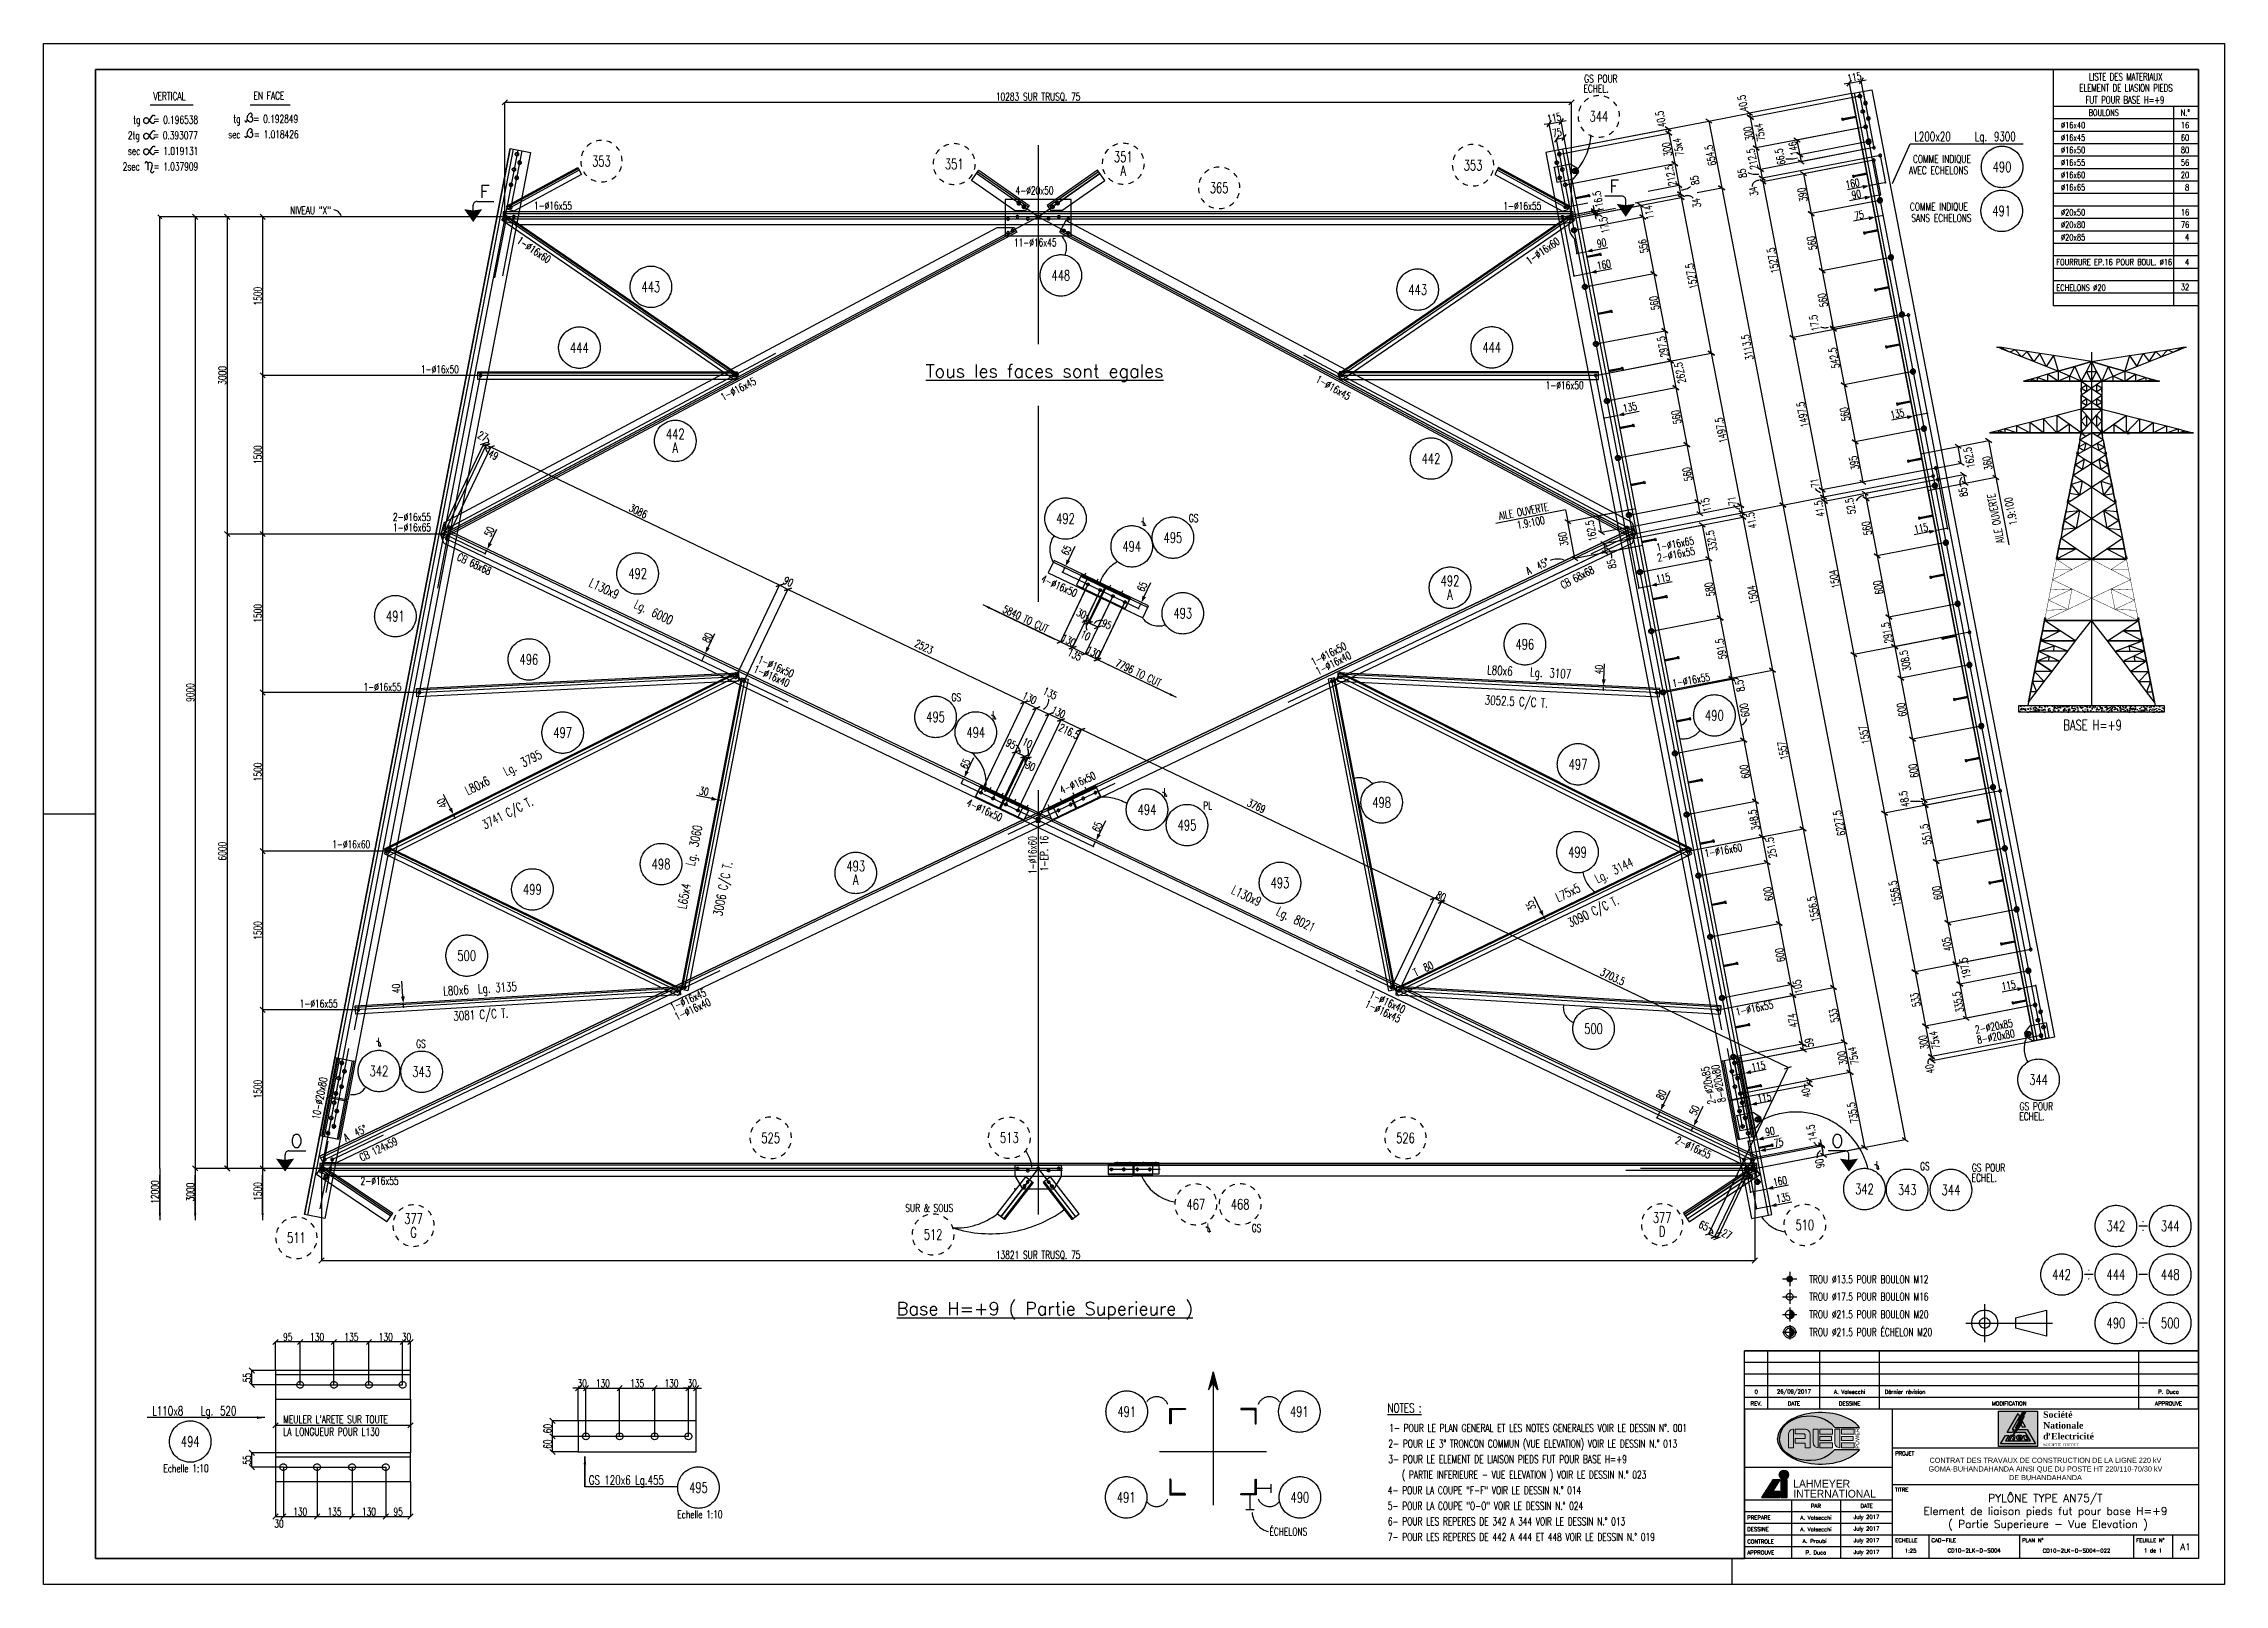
# Paper-space layout 'Layout1' of a CAD drawing. Extents: x 1904 to 2745, y 57 to 651.
# The model-space entities are those that its viewports show. They can reach past a viewport. Long polylines and large blocks are cut down to what shows.
import ezdxf
from ezdxf.enums import TextEntityAlignment as Align

# ---------------------------------------------------------------- set-up
doc = ezdxf.new("R2010")
doc.units = 0
doc.header["$LTSCALE"] = 250
doc.header["$MEASUREMENT"] = 0
doc.linetypes.add('DASHDOT', pattern=[1, 0.5, -0.25, 0, -0.25])
doc.linetypes.add('DASHED', pattern=[0.75, 0.5, -0.25])
doc.layers.get('0').update_dxf_attribs({"linetype": 'CONTINUOUS'})
doc.layers.get('DEFPOINTS').update_dxf_attribs({"linetype": 'CONTINUOUS'})
for name, color, linetype in [('ASSI', 6, 'CONTINUOUS'), ('BOLLINI_1', 7, 'CONTINUOUS'), ('BOLLINI_5', 7, 'CONTINUOUS'), ('Echelon', 1, 'CONTINUOUS'), ('FORI', 2, 'CONTINUOUS'), ('LINEA-MEDIA', 7, 'CONTINUOUS'), ('LINEA_ANG', 2, 'CONTINUOUS'), ('LINEE_PIASTRA', 2, 'CONTINUOUS'), ('LINEE_PIASTRE', 2, 'CONTINUOUS'), ('LM', 7, 'CONTINUOUS'), ('LP', 3, 'CONTINUOUS'), ('LS', 7, 'CONTINUOUS'), ('LSP', 1, 'CONTINUOUS'), ('MZ', 6, 'DASHDOT'), ('NOTATION', 2, 'CONTINUOUS'), ('PIASTRE', 5, 'CONTINUOUS'), ('QT_MAL', 7, 'CONTINUOUS'), ('QT_MPR', 7, 'CONTINUOUS'), ('QT_MSP', 7, 'CONTINUOUS'), ('SELLO', 7, 'CONTINUOUS'), ('SELLO-MODIFI', 7, 'CONTINUOUS'), ('TESTI_A_P', 7, 'CONTINUOUS'), ('TRAT-Y', 7, 'DASHED')]:
    doc.layers.add(name, color=color, linetype=linetype)
doc.styles.add('ARIAL', font='arial.ttf')
doc.styles.add('QUOTE', font='ROMANS8.SHX', dxfattribs={"width": 0.7})
doc.styles.add('RD', font='ROMAND8.SHX', dxfattribs={"width": 0.7})
doc.styles.add('ROMANS', font='romans.shx', dxfattribs={"height": 2.5})
doc.styles.add('RQL', font='ROMANS8.SHX', dxfattribs={"width": 0.7})
doc.styles.add('RS', font='ROMANS8.shx', dxfattribs={"width": 0.7})
doc.styles.get("Standard").update_dxf_attribs({"font": 'ROMANS8.SHX', "width": 0.7})
doc.styles.add('SWIS', font='swissl.ttf')
doc.styles.add('TIMES', font='times.ttf')
doc.styles.add('TIMESNEGRITA', font='')
doc.styles.get('TIMESNEGRITA').set_extended_font_data('Times New Roman', bold=True)
doc.dimstyles.new('FRECCE1', dxfattribs={"dimtxt": 75, "dimasz": 8.33, "dimexe": 0, "dimexo": 0, "dimgap": 1, "dimtad": 1, "dimzin": 0, "dimdsep": 46, "dimtxsty": 'RS', "dimblk1": 'QUOTP', "dimblk2": 'QUOTF', "dimsah": 1, "dimcen": 0, "dimclrd": 2, "dimclre": 2, "dimclrt": 7, "dimadec": 0, "dimazin": 0, "dimtfac": 1, "dimtix": 1, "dimtmove": 2, "dimatfit": 3, "dimldrblk": 'QUOTP', "dimfxl": 1, "dimtolj": 1, "dimtzin": 0, "dimarcsym": 0})
doc.dimstyles.new('TRATTO', dxfattribs={"dimscale": 0, "dimtxt": 75, "dimasz": 50, "dimexe": 0, "dimexo": 0, "dimgap": 10, "dimtad": 1, "dimrnd": 0.5, "dimdsep": 46, "dimtxsty": 'RS', "dimblk1": 'OBLIQUE', "dimblk2": 'OBLIQUE', "dimsah": 1, "dimcen": 0.09, "dimclrd": 2, "dimclre": 2, "dimclrt": 7, "dimadec": 0, "dimazin": 0, "dimtfac": 1, "dimtix": 1, "dimtmove": 2, "dimatfit": 3, "dimfxl": 1, "dimtolj": 1, "dimtzin": 0, "dimarcsym": 0})

psp = doc.layouts.get("Layout1")

# ---------------------------------------------------------------- texts
at = {"layer": 'SELLO', "color": 2, "style": 'ROMANS'}
for s, height, p in [('REV.', 1.5, (2564.59, 126.41)), ('DATE', 1.5, (2579.09, 126.41)), ('DESSINE', 1.5, (2600.59, 126.41)), ('MODIFICATION', 1.5, (2662.09, 126.41)), ('APPROUVE', 1.5, (2723.59, 126.41)), ('PAR', 1.5, (2587.59, 86.91)), ('DATE', 1.5, (2607.09, 86.91)), ('A. Valsecchi', 1.5, (2587.59, 82.41)), ('A. Valsecchi', 1.5, (2587.59, 77.91)), ('July 2017', 1.5, (2607.09, 82.41)), ('July 2017', 1.5, (2607.09, 77.91)), ('A. Proubi ', 1.5, (2587.59, 73.41)), ('P. Duca', 1.5, (2587.59, 68.91)), ('July 2017', 1.5, (2607.09, 73.41)), ('July 2017', 1.5, (2607.09, 68.91)), ('A1', 2.5, (2730.09, 71.16))]:
    psp.add_text(s, height=height, dxfattribs=at).set_placement(p, align=Align.MIDDLE)
for s, p in [('PROJET', (2618.09, 107.16)), ('TITRE', (2618.09, 93.16)), ('PREPARE', (2561.09, 82.41)), ('DESSINE', (2561.09, 77.91)), ('APPROUVE', (2561.09, 68.91)), ('CONTROLE', (2561.09, 73.16)), ('ECHELLE', (2618.09, 73.66)), ('CAD-FILE', (2632.09, 73.66)), ('PLAN N%%D', (2667.09, 73.66)), ('FEUILLE N%%D', (2711.09, 73.66))]:
    psp.add_text(s, height=1.5, dxfattribs=at).set_placement(p, align=Align.MIDDLE_LEFT)
for s, p in [('1:25', (2624.09, 68.91)), ('CD10-2LK-D-S004', (2648.59, 68.98)), ('1 de 1', (2717.59, 68.98))]:
    psp.add_text(s, height=1.5, dxfattribs=at).set_placement(p, align=Align.CENTER)
at = {"layer": 'SELLO', "color": 3, "style": 'ROMANS'}
psp.add_text('CD10-2LK-D-S004-022', height=1.5, dxfattribs=at).set_placement((2688.09, 68.91), align=Align.CENTER)
at = {"layer": 'SELLO', "attachment_point": 5}
for s, insert, char_height, style in [('{\\C2;CONTRAT DES TRAVAUX DE CONSTRUCTION DE LA LIGNE 220 kV GOMA-BUHANDAHANDA AINSI QUE DU POSTE HT 220/110-70/30 kV\\PDE BUHANDAHANDA}', (2676.09, 101.16), 2, 'ARIAL'), ('{\\C4;PYLÔNE TYPE AN75/T\\P\\C3;Element de liaison pieds fut pour base H=+9\\P ( Partie Superieure - Vue Elevation )}', (2676.09, 84.41), 3, 'ROMANS')]:
    psp.add_mtext_dynamic_manual_height_columns(s, width=118, gutter_width=12.5, heights=[0], dxfattribs=dict(at, insert=insert, char_height=char_height, style=style))
at = {"layer": 'SELLO-MODIFI', "color": 2, "style": 'ROMANS'}
for s, p in [('0', (2564.59, 130.91)), ('26/09/2017', (2579.09, 130.91)), ('A. Valsecchi', (2600.59, 130.91)), ('P. Duca', (2723.59, 130.91))]:
    psp.add_text(s, height=1.5, dxfattribs=at).set_placement(p, align=Align.MIDDLE)
psp.add_text('Dérnier révision', height=1.5, dxfattribs=at).set_placement((2614.09, 130.91), align=Align.MIDDLE_LEFT)

msp = doc.modelspace()

# ---------------------------------------------------------------- texts
at = {"color": 7, "style": 'RS', "width": 0.7}
msp.add_text('ÉCHELONS', height=75, dxfattribs=at).set_placement((561845.71, -80122.665))
at = {"layer": 'LINEA-MEDIA', "style": 'RS', "width": 0.7}
for s, height, p in [('VERTICAL', 75.0009, (551085.691, -66286.826)), ('EN FACE', 75.0009, (552050.162, -66283.288)), ('tg   = 0.192849', 75.00088, (551856.832, -66506.068)), ('2tg   = 0.393077', 75.00088, (550839.616, -66665.123)), ('tg   = 0.196538', 75.00088, (550891.456, -66515.122)), ('sec   = 1.018426', 75.00088, (551807.049, -66656.07)), ('sec   = 1.019131', 75.00088, (550840.168, -66815.125)), ('2sec   = 1.037909', 75.00088, (550790.088, -66965.127))]:
    msp.add_text(s, height=height, dxfattribs=at).set_placement(p)
at = {"layer": 'LM', "style": 'RD', "width": 0.7}
for s, p in [('ELEMENT DE LIASION PIEDS', (570104.654, -66170.483)), ('LISTE DES MATERIAUX', (570100.739, -66062.481)), ('FUT POUR BASE H=+9', (570093.884, -66285.943))]:
    msp.add_text(s, height=69.993, dxfattribs=at).set_placement(p, align=Align.MIDDLE)
at = {"layer": 'LM', "style": 'RS', "width": 0.7}
msp.add_text('NIVEAU "X"', height=75, dxfattribs=at).set_placement((552404.043, -67386.633))
at = {"layer": 'LM', "linetype": 'ByBlock', "style": 'RS', "width": 0.7}
for s, p in [('TROU %%C13.5 POUR BOULON M12', (567050.021, -77690.681)), ('TROU %%C17.5 POUR BOULON M16', (567050.069, -77857.909)), ('TROU %%C21.5 POUR BOULON M20', (567050.069, -78028.942)), ('TROU %%C21.5 POUR ÉCHELON M20', (567050.036, -78199.975))]:
    msp.add_text(s, height=75, dxfattribs=at).set_placement(p)
at = {"layer": 'LM', "color": 0, "style": 'RS', "width": 0.7}
for s, p in [('1- POUR LE PLAN GENERAL ET LES NOTES GENERALES VOIR LE DESSIN N%%D. 001', (563000.861, -79124.411)), ('2- POUR LE 3° TRONCON COMMUN (VUE ELEVATION) VOIR LE DESSIN N.° 013', (562992.189, -79274.411)), ('3- POUR LE ELEMENT DE LIAISON PIEDS FUT POUR BASE H=+9', (562992.189, -79424.411)), ('4- POUR LA COUPE "F-F" VOIR LE DESSIN N.° 014', (562986.691, -79724.411)), ('   ( PARTIE INFERIEURE - VUE ELEVATION ) VOIR LE DESSIN N.° 023', (563006.218, -79574.411)), ('5- POUR LA COUPE "O-O" VOIR LE DESSIN N.° 024', (562987.116, -79874.411)), ('7- POUR LES REPERES DE 442 A 444 ET 448 VOIR LE DESSIN N.° 019', (562987.541, -80174.411)), ('6- POUR LES REPERES DE 342 A 344 VOIR LE DESSIN N.° 013', (562987.541, -80024.411))]:
    msp.add_text(s, height=75, dxfattribs=at).set_placement(p)
at = {"layer": 'LM', "char_height": 59.9916, "style": 'RD'}
for s, insert, attachment_point in [('BOULONS', (569743.477, -66409.388), 4), ('N.°', (570719.442, -66409.388), 6)]:
    msp.add_mtext(s, dxfattribs=dict(at, insert=insert, attachment_point=attachment_point))
at = {"layer": 'LP', "color": 7, "style": 'RS', "width": 0.7}
for s, rotation, p in [('AILE OUVERTE', 10.9154326, (564066.158, -70334.336)), ('AILE OUVERTE', 100.9154326, (568929.54, -70549.237)), ('1.9:100', 100.9154326, (569055.2, -70375.309)), ('1.9:100', 10.9154326, (564239.981, -70421.705))]:
    msp.add_text(s, height=75, rotation=rotation, dxfattribs=at).set_placement(p)
at = {"layer": 'LS', "color": 7, "style": 'RS', "width": 0.7}
for s, height, p in [(' ECHEL.', 75, (564837.057, -66214.523)), ('GS POUR', 75, (564880.46, -66117.538)), ('∅16x40', 59.9916, (569476.814, -66559.333)), ('∅16x45', 59.9916, (569476.814, -66679.333)), ('∅16x50', 59.9916, (569476.814, -66799.317)), ('∅16x55', 59.9916, (569476.814, -66919.3)), ('∅16x60', 59.9916, (569476.814, -67039.3)), ('∅16x65', 59.9916, (569476.814, -67159.3)), ('∅20x50', 59.9916, (569476.814, -67399.283)), ('∅20x80', 59.9916, (569476.814, -67519.266)), ('∅20x85', 59.9916, (569476.814, -67639.249)), ('FOURRURE EP.16 POUR BOUL. %%C16', 59.9916, (569432.161, -67879.249)), ('ECHELONS %%C20', 59.9916, (569432.161, -68125.916)), ("MEULER L'ARETE SUR TOUTE", 75, (552338.079, -79040.356)), ('LA LONGUEUR POUR L130', 75, (552338.911, -79160.259)), ('Echelle 1:10', 75, (551182.147, -79512.951)), ('Echelle 1:10', 75, (556136.402, -79955.745))]:
    msp.add_text(s, height=height, dxfattribs=at).set_placement(p)
for s, height, p in [('60', 59.9916, (570713.153, -66679.333)), ('16', 59.9916, (570713.153, -66559.333)), ('80', 59.9916, (570713.153, -66799.317)), ('56', 59.9916, (570713.153, -66919.333)), ('20', 59.9916, (570713.153, -67039.333)), ('8', 59.992, (570713.153, -67159.333)), ('76', 59.9916, (570713.153, -67519.266)), ('16', 59.9916, (570713.153, -67399.283)), ('4', 59.992, (570713.153, -67639.249)), ('4', 59.992, (570713.153, -67879.216)), ('32', 59.9916, (570713.153, -68119.182))]:
    msp.add_text(s, height=height, dxfattribs=at).set_placement(p, align=Align.RIGHT)
at = {"layer": 'LS', "color": 3, "style": 'RD'}
for s, p in [('F', (565169.064, -67117.29)), ('F', (554280.594, -67168.46)), ('%%UTous les faces sont egales', (559678.265, -68919.926)), ('O', (552467.075, -76319.582)), ('O', (567321.288, -76319.582)), ('%%UBase H=+9 ( Partie Superieure )', (559680.501, -77944.28))]:
    msp.add_text(s, height=125, dxfattribs=at).set_placement(p, align=Align.MIDDLE)
at = {"layer": 'LS', "style": 'RS', "width": 0.7}
for s, p in [('SUR & SOUS', (558335.675, -77003.66)), ('L', (561243.328, -77191.749)), ('GS', (561675.384, -77197.17))]:
    msp.add_text(s, height=75, dxfattribs=at).set_placement(p)
at = {"layer": 'LS', "color": 7, "char_height": 75, "attachment_point": 5, "style": 'RS'}
for s, insert in [('L', (560639.728, -70349.704)), ('GS', (561114.596, -70316.728)), ('GS', (558826.574, -72044.397)), ('L', (559193.951, -72214.901)), ('L', (560844.018, -72958.457)), ('PL', (561250.562, -73087.395))]:
    msp.add_mtext(s, dxfattribs=dict(at, insert=insert))
for s, insert, rotation in [('\\A1;CB 68x68', (564814.067, -70887.307), 27.5520792), ('\\A1;5840 TO CUT', (559495.748, -71288.258), 334.4452145), ('\\A1;7796 TO CUT', (560582.21, -71807.749), 334.4452145), ('\\A1;12000', (551100.418, -76811.942), 90), ('\\A1;3000', (551441.323, -76812.139), 90), ('\\A1;1500', (552091.636, -76806.662), 90)]:
    msp.add_mtext(s, dxfattribs=dict(at, insert=insert, rotation=rotation))
at = {"layer": 'LS', "color": 3, "insert": (569782.307, -72311.781), "char_height": 100, "attachment_point": 5, "style": 'RD'}
msp.add_mtext('BASE H=+9', dxfattribs=at)
at = {"layer": 'NOTATION', "color": 0, "style": 'RS', "width": 0.7}
msp.add_text('%%uNOTES :', height=87.5, dxfattribs=at).set_placement((562984.495, -78937.159))
at = {"layer": 'TESTI_A_P', "style": 'RS', "width": 0.7}
for s, p in [('COMME INDIQUE', (568050.35, -66893.015)), ('AVEC ECHELONS', (568011.6, -67002.428)), ('COMME INDIQUE', (568021.04, -67352.555)), ('SANS ECHELONS', (568034.598, -67461.969)), ('L', (553248.16, -75401.562)), ('GS', (553619.887, -75420.65)), (' ECHEL.', (569040.066, -76120.584)), ('GS POUR', (569078.479, -76023.197)), ('L', (567692.411, -76588.593)), ('GS', (568119.014, -76600.37)), (' ECHEL.', (568579.76, -76712.386)), ('GS POUR', (568618.173, -76614.999))]:
    msp.add_text(s, height=75, dxfattribs=at).set_placement(p)

# ---------------------------------------------------------------- blocks, each defined once
blk = doc.blocks.new('LOGO SNEL')
at = {"layer": 'SELLO'}
h = blk.add_hatch(color=170, dxfattribs=at)
h.paths.add_polyline_path([(-3.08, 6.8), (-18.08, 6.8), (-18.08, -6.8), (-3.08, -6.8)])
h.paths.add_polyline_path([(-7.65, 0.74), (-8.92, 0.74), (-9.49, 1.73), (-8.86, 2.83)], flags=16)
h.paths.add_polyline_path([(-8.27, 4.7), (-10.07, 1.41), (-9.68, 1.41), (-10.97, -0.35), (-7.02, -0.35), (-3.86, -5.82), (-17.3, -5.82), (-15.41, -2.54), (-14.14, -2.54), (-15.41, -4.72), (-5.76, -4.72), (-7.65, -1.44), (-11.77, -1.44), (-12.42, -2.33), (-11.14, 0.17), (-11.49, 0.35), (-10.07, 3.14), (-10.42, 3.31), (-8.86, 6.38), (-7.61, 6.48), (-8.59, 4.7)], flags=16)
h.paths.add_polyline_path([(-9.95, 4.72), (-12.88, -0.35), (-12.1, -0.35), (-12.73, -1.44), (-14.78, -1.44), (-10.58, 5.82)], flags=16)
h.paths.add_polyline_path([(-7.7, -2.54), (-6.81, -4.26), (-7.9, -4.26), (-8.53, -2.54)], flags=16)
h.paths.add_polyline_path([(-9.03, -2.9), (-8.93, -3.09), (-8.86, -3.32), (-8.85, -3.52), (-10.41, -3.52), (-10.38, -3.67), (-10.3, -3.76), (-10.29, -3.77), (-10.2, -3.81), (-10.08, -3.83), (-9.99, -3.84), (-9.86, -3.83), (-9.77, -3.8), (-9.67, -3.74), (-9.65, -3.71), (-8.86, -3.71), (-8.93, -3.87), (-9.08, -4.03), (-9.28, -4.14), (-9.49, -4.2), (-9.66, -4.23), (-9.86, -4.25), (-10.11, -4.26), (-10.37, -4.23), (-10.59, -4.18), (-10.79, -4.09), (-10.93, -3.99), (-11.07, -3.83), (-11.15, -3.62), (-11.17, -3.41), (-11.16, -3.21), (-11.09, -3), (-10.99, -2.87), (-10.89, -2.77), (-10.75, -2.68), (-10.55, -2.6), (-10.31, -2.55), (-10.07, -2.54), (-9.82, -2.54), (-9.57, -2.58), (-9.36, -2.66), (-9.18, -2.76)], flags=16)
h.paths.add_polyline_path([(-9.62, -3.12), (-9.59, -3.23), (-10.45, -3.23), (-10.38, -3.1), (-10.27, -3), (-10.12, -2.96), (-9.95, -2.95), (-9.73, -2.99)], flags=0)
h.paths.add_polyline_path([(-12.73, -2.84), (-12.72, -2.84, -0.53324), (-12.35, -3.38), (-12.71, -4.26), (-11.93, -4.26), (-11.72, -3.03, 0.387199), (-12, -2.58, 0.188481), (-12.93, -2.68), (-12.87, -2.54), (-13.47, -2.54), (-14.36, -4.26), (-13.57, -4.26), (-13.09, -3.08, -0.304428)], flags=16)
h = blk.add_hatch(color=50, dxfattribs=at)
h.paths.add_polyline_path([(-14.78, -1.44), (-12.73, -1.44), (-12.1, -0.35), (-12.88, -0.35), (-9.95, 4.72), (-10.58, 5.82)])
h.paths.add_polyline_path([(-8.86, 2.83), (-9.49, 1.73), (-8.92, 0.74), (-7.65, 0.74)])
h.paths.add_polyline_path([(-10.97, -0.35), (-11.77, -1.44), (-7.65, -1.44), (-5.76, -4.72), (-15.41, -4.72), (-14.14, -2.54), (-15.41, -2.54), (-17.3, -5.82), (-3.86, -5.82), (-7.02, -0.35)])
h.paths.add_polyline_path([(-7.7, -2.54), (-8.53, -2.54), (-7.9, -4.26), (-6.81, -4.26)], flags=17)
h.paths.add_polyline_path([(-8.95, -3.05), (-9.01, -2.95), (-9.07, -2.87), (-9.15, -2.79), (-9.23, -2.73), (-9.31, -2.68), (-9.41, -2.64), (-9.52, -2.6), (-9.63, -2.57), (-9.76, -2.55), (-9.89, -2.54), (-10.03, -2.54), (-10.11, -2.54), (-10.24, -2.55), (-10.37, -2.56), (-10.49, -2.59), (-10.6, -2.62), (-10.7, -2.66), (-10.79, -2.71), (-10.87, -2.76), (-10.9, -2.79), (-10.99, -2.87), (-11.05, -2.95), (-11.11, -3.05), (-11.14, -3.16), (-11.17, -3.27), (-11.17, -3.4), (-11.17, -3.44), (-11.16, -3.56), (-11.13, -3.67), (-11.09, -3.78), (-11.03, -3.87), (-10.96, -3.96), (-10.87, -4.03), (-10.83, -4.06), (-10.74, -4.11), (-10.64, -4.16), (-10.54, -4.19), (-10.42, -4.22), (-10.3, -4.24), (-10.17, -4.25), (-10.03, -4.26), (-9.92, -4.25), (-9.78, -4.25), (-9.66, -4.23), (-9.54, -4.21), (-9.43, -4.19), (-9.33, -4.15), (-9.24, -4.12), (-9.14, -4.06), (-9.04, -3.99), (-8.97, -3.91), (-8.91, -3.81), (-8.86, -3.71), (-9.62, -3.71), (-9.8, -3.82), (-10.04, -3.84), (-10.27, -3.79), (-10.38, -3.67), (-10.41, -3.52), (-8.85, -3.52), (-8.86, -3.38), (-8.88, -3.26), (-8.91, -3.15)], flags=17)
h.paths.add_polyline_path([(-9.59, -3.23), (-10.45, -3.23), (-10.38, -3.1), (-10.27, -3), (-10.12, -2.96), (-9.95, -2.95), (-9.73, -2.99), (-9.62, -3.12)], flags=16)
h.paths.add_polyline_path([(-12.35, -3.38), (-12.71, -4.26), (-11.93, -4.26), (-11.72, -3.03, 0.387199), (-12, -2.58, 0.188481), (-12.93, -2.68), (-12.87, -2.54), (-13.47, -2.54), (-14.36, -4.26), (-13.57, -4.26), (-13.09, -3.08, -0.304428), (-12.73, -2.84), (-12.72, -2.84, -0.53324)], flags=17)
blk.add_hatch(color=10, dxfattribs=at).paths.add_polyline_path([(-11.14, 0.17), (-11.49, 0.35), (-10.07, 3.14), (-10.42, 3.31), (-8.86, 6.38), (-7.61, 6.48), (-8.59, 4.7), (-8.27, 4.7), (-10.07, 1.41), (-9.68, 1.41), (-12.42, -2.33)])
at = {"layer": 'SELLO', "color": 170}
blk.add_lwpolyline([(-18.08, 6.8), (-3.08, 6.8), (-3.08, -6.8), (-18.08, -6.8)], close=True, dxfattribs=at)
at = {"layer": 'SELLO', "color": 50}
for points in [[(-14.78, -1.44), (-10.58, 5.82), (-9.95, 4.72), (-12.88, -0.35), (-12.1, -0.35), (-12.73, -1.44)], [(-8.92, 0.74), (-7.65, 0.74), (-8.86, 2.83), (-9.49, 1.73)], [(-10.9, -2.79), (-10.99, -2.87), (-11.05, -2.95), (-11.11, -3.05), (-11.14, -3.16), (-11.17, -3.27), (-11.17, -3.4), (-11.17, -3.44), (-11.16, -3.56), (-11.13, -3.67), (-11.09, -3.78), (-11.03, -3.87), (-10.96, -3.96), (-10.87, -4.03), (-10.83, -4.06), (-10.74, -4.11), (-10.64, -4.16), (-10.54, -4.19), (-10.42, -4.22), (-10.3, -4.24), (-10.17, -4.25), (-10.03, -4.26), (-9.92, -4.25), (-9.78, -4.25), (-9.66, -4.23), (-9.54, -4.21), (-9.43, -4.19), (-9.33, -4.15), (-9.24, -4.12), (-9.14, -4.06), (-9.04, -3.99), (-8.97, -3.91), (-8.91, -3.81), (-8.86, -3.71), (-9.65, -3.71), (-9.67, -3.74), (-9.77, -3.8), (-9.86, -3.83), (-9.99, -3.84), (-10.08, -3.83), (-10.2, -3.81), (-10.29, -3.77), (-10.3, -3.76), (-10.38, -3.67), (-10.41, -3.52), (-8.85, -3.52), (-8.86, -3.38), (-8.88, -3.26), (-8.91, -3.15), (-8.95, -3.05), (-9.01, -2.95), (-9.07, -2.87), (-9.15, -2.79), (-9.23, -2.73), (-9.31, -2.68), (-9.41, -2.64), (-9.52, -2.6), (-9.63, -2.57), (-9.76, -2.55), (-9.89, -2.54), (-10.03, -2.54), (-10.11, -2.54), (-10.24, -2.55), (-10.37, -2.56), (-10.49, -2.59), (-10.6, -2.62), (-10.7, -2.66), (-10.79, -2.71), (-10.87, -2.76)], [(-9.99, -2.95), (-10.12, -2.96), (-10.23, -2.99), (-10.29, -3.02), (-10.38, -3.1), (-10.43, -3.2), (-10.44, -3.23), (-9.59, -3.23), (-9.62, -3.12), (-9.7, -3.03), (-9.71, -3.02), (-9.8, -2.97), (-9.92, -2.95)], [(-6.81, -4.26), (-7.9, -4.26), (-8.53, -2.54), (-7.7, -2.54)]]:
    blk.add_lwpolyline(points, close=True, dxfattribs=at)
at = {"layer": 'SELLO', "color": 10}
blk.add_lwpolyline([(-11.14, 0.17), (-11.49, 0.35), (-10.07, 3.14), (-10.42, 3.31), (-8.86, 6.38), (-7.61, 6.48), (-8.59, 4.7), (-8.27, 4.7), (-10.07, 1.41), (-9.68, 1.41), (-12.42, -2.33)], close=True, dxfattribs=at)
at = {"layer": 'SELLO', "color": 50}
blk.add_lwpolyline([(-10.97, -0.35), (-7.02, -0.35), (-3.86, -5.82), (-17.3, -5.82), (-15.41, -2.54), (-14.14, -2.54), (-15.41, -4.72), (-5.76, -4.72), (-7.65, -1.44), (-11.77, -1.44)], dxfattribs=at)
blk.add_lwpolyline([(-12.73, -2.84), (-12.72, -2.84, -0.53324), (-12.35, -3.38), (-12.71, -4.26), (-11.93, -4.26), (-11.72, -3.03, 0.387199), (-12, -2.58, 0.188481), (-12.93, -2.68), (-12.87, -2.54), (-13.47, -2.54), (-14.36, -4.26), (-13.57, -4.26), (-13.09, -3.08, -0.304428)], format="xyb", close=True, dxfattribs=at)
at = {"layer": 'SELLO'}
for s, height, style, p in [('SOCIETE  D ETAT', 1.0938, 'TIMES', (-0.9, -6.16)), (',', 2.5, 'TIMESNEGRITA', (1, -1.03)), (',', 1.09, 'TIMES', (7.74, -5.24))]:
    blk.add_text(s, height=height, dxfattribs=dict(at, style=style)).set_placement(p, align=Align.MIDDLE_LEFT)
at = {"layer": 'SELLO', "insert": (-0.9, 1.28), "char_height": 2.5, "width": 21.0938, "attachment_point": 4, "style": 'TIMESNEGRITA'}
blk.add_mtext('Société\\PNationale\\Pd Electricité', dxfattribs=at)
blk = doc.blocks.new('LOGO LAHMEYER')
at = {"layer": 'SELLO', "true_color": 0x231f20}
h = blk.add_hatch(color=250, dxfattribs=at)
h.dxf.hatch_style = 1
h.paths.add_polyline_path([(-14.55, -5.31), (-12.12, -5.31), (-12.12, 1.57), (-14.55, 1.57)])
h.paths.add_polyline_path([(-14.98, -5.31), (-14.98, -2.89), (-17.59, -2.89), (-14.81, 1.57), (-17.67, 1.57), (-21.98, -5.31)])
at = {"layer": 'SELLO', "true_color": 0xee1c25}
h = blk.add_hatch(color=240, dxfattribs=at)
h.dxf.hatch_style = 1
edge = h.paths.add_edge_path()
edge.add_arc((-13.33, 3.51), 1.8, 0, 360)
at = {"layer": 'SELLO', "color": 250, "true_color": 0x231f20}
for points in [[(-14.98, -5.31), (-14.98, -2.89), (-17.59, -2.89), (-14.81, 1.57), (-17.67, 1.57), (-21.98, -5.31)], [(-14.55, -5.31), (-12.12, -5.31), (-12.12, 1.57), (-14.55, 1.57)]]:
    blk.add_lwpolyline(points, close=True, dxfattribs=at)
at = {"layer": 'SELLO', "color": 240, "true_color": 0xee1c25}
blk.add_circle((-13.33, 3.51), 1.8, dxfattribs=at)
at = {"layer": 'SELLO', "color": 250, "true_color": 0x231f20, "style": 'ARIAL', "width": 0.95}
blk.add_text('LAHMEYER', height=3, dxfattribs=at).set_placement((-9.74, 1.57), align=Align.TOP_LEFT)
blk.add_text('INTERNATIONAL', height=3, dxfattribs=at).set_placement((-9.74, -6.2), align=Align.BOTTOM_LEFT)
blk = doc.blocks.new('LOGO AEE')
at = {"layer": 'SELLO', "true_color": 0x2e4894, "transparency": 33554687}
h = blk.add_hatch(color=167, dxfattribs=at)
h.dxf.hatch_style = 1
edge = h.paths.add_edge_path()
edge.add_ellipse((0.8, 0), major_axis=(-16.61, 0), ratio=0.602151, start_angle=205.37693, end_angle=360)
edge.add_ellipse((0.8, 0), major_axis=(-16.61, 0), ratio=0.602151, start_angle=0, end_angle=154.62307)
edge.add_line((15.81, -4.29), (6.23, -4.29))
edge.add_ellipse((-3.66, 0), major_axis=(-11.43, 0), ratio=0.75, start_angle=0, end_angle=150, ccw=False)
edge.add_ellipse((-3.66, 0), major_axis=(-11.43, 0), ratio=0.75, start_angle=210, end_angle=360, ccw=False)
edge.add_line((6.23, 4.29), (15.81, 4.29))
at = {"layer": 'SELLO', "lineweight": 0, "true_color": 0x615b56}
h = blk.add_hatch(color=251, dxfattribs=at)
h.dxf.hatch_style = 1
h.paths.add_polyline_path([(13.74, 3.57), (8.83, 3.57), (8.83, 1.68), (13.74, 1.68)])
h.paths.add_polyline_path([(8.18, 3.57), (6.3, 3.57), (6.3, -1.63), (6.32, -1.93), (6.41, -2.33), (6.59, -2.68), (6.85, -3.01), (7.04, -3.19), (7.39, -3.4), (7.77, -3.53), (8.18, -3.57)])
h.paths.add_polyline_path([(13.33, 0.77), (8.83, 0.77), (8.83, -0.76), (13.33, -0.76)])
h.paths.add_polyline_path([(13.74, -1.73), (8.83, -1.73), (8.83, -3.57), (13.74, -3.57)])
h.paths.add_polyline_path([(5.41, 3.57), (0.49, 3.57), (0.49, 1.68), (5.41, 1.68)])
h.paths.add_polyline_path([(-0.15, 3.57), (-2.03, 3.57), (-2.03, -1.63), (-2.01, -1.93), (-1.91, -2.33), (-1.74, -2.68), (-1.48, -3.01), (-1.29, -3.19), (-0.94, -3.4), (-0.56, -3.53), (-0.15, -3.57)])
h.paths.add_polyline_path([(5, 0.77), (0.49, 0.77), (0.49, -0.76), (5, -0.76)])
h.paths.add_polyline_path([(5.41, -1.73), (0.49, -1.73), (0.49, -3.57), (5.41, -3.57)])
h.paths.add_polyline_path([(-9.67, 3.57), (-9.93, 3.56), (-10.33, 3.47), (-10.69, 3.29), (-11.01, 3.04), (-11.17, 2.88), (-11.38, 2.54), (-11.51, 2.15), (-11.55, 1.73), (-11.55, -3.57), (-9.67, -3.57)])
h.paths.add_polyline_path([(-5.34, 3.57), (-9.04, 3.57), (-9.04, 1.73), (-5.77, 1.73), (-5.59, 1.73), (-5.26, 1.56), (-5.2, 1.45), (-5.13, 1.02), (-5.13, -0.02), (-9.04, -0.02), (-9.04, -1.84), (-5.13, -1.84), (-5.13, -3.57), (-3.3, -3.57), (-3.3, 1.73), (-3.31, 1.99), (-3.41, 2.38), (-3.61, 2.73), (-3.89, 3.04), (-4.15, 3.25), (-4.51, 3.43), (-4.91, 3.54)])
at = {"layer": 'SELLO', "color": 251, "lineweight": 0, "true_color": 0x615b56}
for points in [[(-9.67, 3.57), (-9.93, 3.56), (-10.33, 3.47), (-10.69, 3.29), (-11.01, 3.04), (-11.17, 2.88), (-11.38, 2.54), (-11.51, 2.15), (-11.55, 1.73), (-11.55, -3.57), (-9.67, -3.57)], [(-5.34, 3.57), (-9.04, 3.57), (-9.04, 1.73), (-5.77, 1.73), (-5.59, 1.73), (-5.26, 1.56), (-5.2, 1.45), (-5.13, 1.02), (-5.13, -0.02), (-9.04, -0.02), (-9.04, -1.84), (-5.13, -1.84), (-5.13, -3.57), (-3.3, -3.57), (-3.3, 1.73), (-3.31, 1.99), (-3.41, 2.38), (-3.61, 2.73), (-3.89, 3.04), (-4.15, 3.25), (-4.51, 3.43), (-4.91, 3.54)], [(-0.15, 3.57), (-2.03, 3.57), (-2.03, -1.63), (-2.01, -1.93), (-1.91, -2.33), (-1.74, -2.68), (-1.48, -3.01), (-1.29, -3.19), (-0.94, -3.4), (-0.56, -3.53), (-0.15, -3.57)], [(5.41, 3.57), (0.49, 3.57), (0.49, 1.68), (5.41, 1.68)], [(5, 0.77), (0.49, 0.77), (0.49, -0.76), (5, -0.76)], [(8.18, 3.57), (6.3, 3.57), (6.3, -1.63), (6.32, -1.93), (6.41, -2.33), (6.59, -2.68), (6.85, -3.01), (7.04, -3.19), (7.39, -3.4), (7.77, -3.53), (8.18, -3.57)], [(13.74, 3.57), (8.83, 3.57), (8.83, 1.68), (13.74, 1.68)], [(13.33, 0.77), (8.83, 0.77), (8.83, -0.76), (13.33, -0.76)], [(5.41, -1.73), (0.49, -1.73), (0.49, -3.57), (5.41, -3.57)], [(13.74, -1.73), (8.83, -1.73), (8.83, -3.57), (13.74, -3.57)]]:
    blk.add_lwpolyline(points, close=True, dxfattribs=at)
at = {"layer": 'SELLO', "color": 167, "true_color": 0x2e4894}
for points in [[(6.23, 4.29), (15.81, 4.29)], [(6.23, -4.29), (15.81, -4.29)]]:
    blk.add_lwpolyline(points, dxfattribs=at)
for centre, major_axis, ratio, start_param in [((0.8, 0), (-16.61, 0), 0.602151, 3.584504), ((-3.66, 0), (-11.43, 0), 0.75, 3.665191)]:
    blk.add_ellipse(centre, major_axis=major_axis, ratio=ratio, start_param=start_param, end_param=6.283185, dxfattribs=at)
at = {"layer": 'SELLO', "color": 167, "true_color": 0x2e4894, "extrusion": (0, 0, -1)}
for centre, major_axis, ratio, start_param in [((-3.66, 0), (-11.43, 0), 0.75, 3.665191), ((0.8, 0), (-16.61, 0), 0.602151, 3.584504)]:
    blk.add_ellipse(centre, major_axis=major_axis, ratio=ratio, start_param=start_param, end_param=6.283185, dxfattribs=at)
at = {"layer": 'SELLO', "color": 13, "true_color": 0xd3505e, "style": 'SWIS'}
blk.add_text('POWER', height=1.5, rotation=90, dxfattribs=at).set_placement((14.91, 0), align=Align.MIDDLE)
blk = doc.blocks.new('12')
at = {"color": 0}
for p, q in [((-1, 0.06), (-0.06, 1)), ((-1, 0.01), (-0.01, 1)), ((-1, -0.03), (0.03, 1)), ((-1, -0.07), (0.07, 1)), ((0.09, -1), (-1, 0.09)), ((0.05, -1), (-1, 0.05)), ((0, -1), (-1, 0)), ((-0.99, 0.16), (-0.16, 0.99)), ((-0.99, 0.11), (-0.11, 0.99)), ((-0.99, -0.11), (0.11, 0.99)), ((-0.99, -0.15), (0.15, 0.99)), ((0.17, -0.99), (-0.99, 0.17)), ((0.13, -0.99), (-0.99, 0.13)), ((-0.98, 0.22), (-0.22, 0.98)), ((-0.98, -0.19), (0.19, 0.98)), ((0.21, -0.98), (-0.98, 0.21)), ((-0.97, -0.23), (0.23, 0.97)), ((0.24, -0.97), (-0.97, 0.24)), ((-0.96, 0.28), (-0.28, 0.96)), ((-0.96, -0.27), (0.27, 0.96)), ((0.28, -0.96), (-0.96, 0.28)), ((-0.95, -0.3), (0.3, 0.95)), ((0.31, -0.95), (-0.95, 0.31)), ((-0.94, 0.34), (-0.34, 0.94)), ((-0.94, -0.33), (0.33, 0.94)), ((0.35, -0.94), (-0.94, 0.35)), ((-0.93, -0.37), (0.37, 0.93)), ((0.38, -0.93), (-0.93, 0.38)), ((-0.92, -0.4), (0.4, 0.92)), ((-0.91, 0.42), (-0.42, 0.91)), ((0.41, -0.91), (-0.91, 0.41)), ((-0.9, -0.43), (0.43, 0.9)), ((0.44, -0.9), (-0.9, 0.44)), ((-0.89, -0.46), (0.46, 0.89)), ((0.47, -0.88), (-0.88, 0.47)), ((-0.87, -0.49), (0.49, 0.87)), ((0.5, -0.87), (-0.87, 0.5)), ((-0.86, 0.52), (-0.52, 0.86)), ((-0.86, -0.52), (0.52, 0.86)), ((0.53, -0.85), (-0.85, 0.53)), ((-0.84, -0.54), (0.54, 0.84)), ((0.55, -0.83), (-0.83, 0.55)), ((-0.82, -0.57), (0.57, 0.82)), ((0.58, -0.81), (-0.81, 0.58)), ((-0.8, -0.6), (0.6, 0.8)), ((0.61, -0.79), (-0.79, 0.61)), ((-0.78, -0.62), (0.62, 0.78)), ((0.63, -0.78), (-0.78, 0.63)), ((-0.76, -0.65), (0.65, 0.76)), ((0.66, -0.75), (-0.75, 0.66)), ((-0.74, -0.67), (0.67, 0.74)), ((0.68, -0.73), (-0.73, 0.68)), ((-0.72, -0.69), (0.69, 0.72)), ((0.7, -0.71), (-0.71, 0.7)), ((-0.7, -0.72), (0.72, 0.7)), ((0.73, -0.69), (-0.69, 0.73)), ((0.75, -0.67), (-0.67, 0.75)), ((-0.67, -0.74), (0.74, 0.67)), ((-0.65, -0.76), (0.76, 0.65)), ((0.77, -0.64), (-0.64, 0.77)), ((-0.63, -0.78), (0.78, 0.63)), ((0.79, -0.62), (-0.62, 0.79)), ((-0.6, -0.8), (0.8, 0.6)), ((0.81, -0.59), (-0.59, 0.81)), ((-0.57, -0.82), (0.82, 0.57)), ((0.83, -0.56), (-0.56, 0.83)), ((-0.55, -0.84), (0.84, 0.55)), ((0.84, -0.54), (-0.54, 0.84)), ((-0.52, -0.85), (0.85, 0.52)), ((0.86, -0.51), (-0.51, 0.86)), ((-0.49, -0.87), (0.87, 0.49)), ((0.88, -0.48), (-0.48, 0.88)), ((-0.46, -0.89), (0.89, 0.46)), ((0.89, -0.45), (-0.45, 0.89)), ((-0.43, -0.9), (0.9, 0.43)), ((0.91, -0.42), (-0.42, 0.91)), ((-0.4, -0.92), (0.92, 0.4)), ((0.92, -0.39), (-0.39, 0.92)), ((-0.37, -0.93), (0.93, 0.37)), ((0.93, -0.36), (-0.36, 0.93)), ((-0.34, -0.94), (0.94, 0.34)), ((0.95, -0.33), (-0.33, 0.95)), ((-0.3, -0.95), (0.95, 0.3)), ((0.96, -0.29), (-0.29, 0.96)), ((-0.27, -0.96), (0.96, 0.27)), ((0.97, -0.26), (-0.26, 0.97)), ((-0.23, -0.97), (0.97, 0.23)), ((0.98, -0.22), (-0.22, 0.98)), ((-0.2, -0.98), (0.98, 0.2)), ((0.98, -0.18), (-0.18, 0.98)), ((-0.16, -0.99), (0.99, 0.16)), ((0.99, -0.14), (-0.14, 0.99)), ((-0.12, -0.99), (0.99, 0.12)), ((0.99, -0.1), (-0.1, 0.99)), ((-0.08, -1), (1, 0.08)), ((1, -0.06), (-0.06, 1)), ((-0.04, -1), (1, 0.04)), ((1, -0.02), (-0.02, 1)), ((1, 0.02), (0.02, 1)), ((1, 0.07), (0.07, 1)), ((0.99, 0.12), (0.12, 0.99)), ((0.98, 0.17), (0.17, 0.98)), ((0.97, 0.23), (0.23, 0.97)), ((0.96, 0.29), (0.29, 0.96)), ((0.93, 0.36), (0.36, 0.93)), ((0.9, 0.44), (0.44, 0.9)), ((0.84, 0.55), (0.55, 0.84)), ((-0.04, -1), (-1, -0.04)), ((-0.09, -1), (-1, -0.09)), ((-0.14, -0.99), (-0.99, -0.14)), ((-0.2, -0.98), (-0.98, -0.2)), ((-0.25, -0.97), (-0.97, -0.25)), ((-0.32, -0.95), (-0.95, -0.32)), ((-0.39, -0.92), (-0.92, -0.39)), ((-0.48, -0.88), (-0.88, -0.48)), ((-0.6, -0.8), (-0.8, -0.6)), ((0.01, -1), (1, -0.01)), ((0.05, -1), (1, -0.05)), ((0.1, -0.99), (0.99, -0.1)), ((0.15, -0.99), (0.99, -0.15)), ((0.21, -0.98), (0.98, -0.21)), ((0.27, -0.96), (0.96, -0.27)), ((0.33, -0.94), (0.94, -0.33)), ((0.41, -0.91), (0.91, -0.41)), ((0.5, -0.87), (0.87, -0.5)), ((0.66, -0.75), (0.75, -0.66))]:
    blk.add_line(p, q, dxfattribs=at)
blk.add_circle((0, 0), 1)
blk = doc.blocks.new('16')
blk.add_circle((0, 0), 1)
blk = doc.blocks.new('20')
at = {"color": 0}
for p, q in [((0, 0.98), (0.02, 1)), ((0, 0.94), (0.06, 1)), ((1, -0.01), (0, 0.99)), ((0, 0.89), (0.1, 0.99)), ((0, 0.85), (0.14, 0.99)), ((0, 0.8), (0.18, 0.98)), ((0, 0.76), (0.22, 0.98)), ((0, 0.71), (0.25, 0.97)), ((0, 0.67), (0.29, 0.96)), ((1, -0.05), (0, 0.95)), ((0, 0.62), (0.32, 0.95)), ((0, 0.58), (0.36, 0.93)), ((0, 0.53), (0.39, 0.92)), ((0, 0.49), (0.42, 0.91)), ((1, -0.09), (0, 0.9)), ((0, 0.44), (0.45, 0.89)), ((0, 0.4), (0.48, 0.88)), ((0.99, -0.13), (0, 0.86)), ((0, 0.35), (0.51, 0.86)), ((0, 0.31), (0.54, 0.84)), ((0, 0.26), (0.56, 0.83)), ((0.99, -0.17), (0, 0.81)), ((0, 0.22), (0.59, 0.81)), ((0, 0.17), (0.61, 0.79)), ((0.98, -0.21), (0, 0.77)), ((0, 0.13), (0.64, 0.77)), ((0, 0.08), (0.66, 0.75)), ((0, 0.04), (0.69, 0.73)), ((0.97, -0.25), (0, 0.72)), ((0, -0.01), (0.71, 0.7)), ((0.96, -0.28), (0, 0.68)), ((0, -0.05), (0.73, 0.68)), ((0, -0.1), (0.75, 0.66)), ((0.95, -0.32), (0, 0.63)), ((0, -0.14), (0.77, 0.63)), ((0, -0.19), (0.79, 0.61)), ((0.94, -0.35), (0, 0.59)), ((0, -0.23), (0.81, 0.58)), ((0, -0.28), (0.83, 0.56)), ((0.92, -0.38), (0, 0.54)), ((0, -0.32), (0.85, 0.53)), ((0.91, -0.41), (0, 0.5)), ((0, -0.36), (0.87, 0.5)), ((0, -0.41), (0.88, 0.47)), ((0.9, -0.44), (0, 0.45)), ((0, -0.45), (0.9, 0.44)), ((0.88, -0.47), (0, 0.41)), ((0, -0.5), (0.91, 0.41)), ((0, -0.54), (0.92, 0.38)), ((0.87, -0.5), (0, 0.36)), ((0, -0.59), (0.94, 0.35)), ((0.85, -0.53), (0, 0.32)), ((0, -0.63), (0.95, 0.31)), ((0, -0.68), (0.96, 0.28)), ((0.83, -0.56), (0, 0.27)), ((0, -0.72), (0.97, 0.25)), ((0.81, -0.58), (0, 0.23)), ((0, -0.77), (0.98, 0.21)), ((0.79, -0.61), (0, 0.18)), ((0, -0.81), (0.99, 0.17)), ((0.77, -0.63), (0, 0.14)), ((0, -0.86), (0.99, 0.13)), ((0.75, -0.66), (0, 0.09)), ((0, -0.9), (1, 0.09)), ((0.73, -0.68), (0, 0.05)), ((0, -0.95), (1, 0.05)), ((0.71, -0.7), (0, 0.01)), ((0, -0.99), (1, 0.01)), ((1, 0.04), (0.04, 1)), ((1, 0.09), (0.09, 1)), ((0.99, 0.14), (0.14, 0.99)), ((0.98, 0.19), (0.19, 0.98)), ((0.97, 0.25), (0.25, 0.97)), ((0.95, 0.31), (0.31, 0.95)), ((0.92, 0.38), (0.38, 0.92)), ((0.88, 0.47), (0.47, 0.88)), ((0.81, 0.59), (0.59, 0.81)), ((0.69, -0.73), (0, -0.04)), ((0.66, -0.75), (0, -0.08)), ((0.64, -0.77), (0, -0.13)), ((0.61, -0.79), (0, -0.17)), ((0.59, -0.81), (0, -0.22)), ((0.56, -0.83), (0, -0.26)), ((0.54, -0.84), (0, -0.31)), ((0.51, -0.86), (0, -0.35)), ((0.48, -0.88), (0, -0.4)), ((0.45, -0.89), (0, -0.44)), ((0.42, -0.91), (0, -0.49)), ((0.39, -0.92), (0, -0.53)), ((0.36, -0.93), (0, -0.58)), ((0.32, -0.95), (0, -0.62)), ((0.29, -0.96), (0, -0.67)), ((0.25, -0.97), (0, -0.71)), ((0.22, -0.98), (0, -0.76)), ((0.18, -0.98), (0, -0.8)), ((0.14, -0.99), (0, -0.85)), ((0.1, -0.99), (0, -0.89)), ((0.04, -1), (1, -0.04)), ((0.09, -1), (1, -0.09)), ((0.14, -0.99), (0.99, -0.14)), ((0.19, -0.98), (0.98, -0.19)), ((0.25, -0.97), (0.97, -0.25)), ((0.31, -0.95), (0.95, -0.31)), ((0.38, -0.92), (0.92, -0.38)), ((0.47, -0.88), (0.88, -0.47)), ((0.59, -0.81), (0.81, -0.59))]:
    blk.add_line(p, q, dxfattribs=at)
blk.add_line((0, 1), (0, -1))
blk.add_circle((0, 0), 1)
blk = doc.blocks.new('xxx')
blk.add_circle((0, 0), 8)
at = {"color": 3, "style": 'RQL', "width": 0.7}
blk.add_attdef('POS', text='', height=4, dxfattribs=at).set_placement((0, 0), align=Align.MIDDLE)
at = {"style": 'RQL', "width": 0.7, "flags": 1}
for tag, p in [('TIPO', (-0.39, -8.66)), ('POS1', (-0.39, -5.42))]:
    blk.add_attdef(tag, p, '', height=2, dxfattribs=at)
blk = doc.blocks.new('*X21')
at = {"color": 0}
for p, q in [((117085, -38783), (117089, -38778)), ((117085, -38790), (117092, -38783)), ((117085, -38797), (117092, -38790)), ((117085, -38804), (117092, -38797)), ((117085, -38811), (117092, -38804)), ((117085, -38818), (117092, -38811)), ((117085, -38825), (117092, -38818)), ((117085, -38833), (117092, -38826)), ((117085, -38840), (117092, -38833)), ((117085, -38847), (117092, -38840)), ((117085, -38854), (117092, -38847)), ((117085, -38861), (117092, -38854)), ((117085, -38868), (117094, -38859)), ((117092, -38868), (117099, -38861)), ((117099, -38868), (117106, -38861)), ((117106, -38868), (117113, -38861)), ((117113, -38868), (117120, -38861)), ((117120, -38868), (117127, -38861)), ((117127, -38868), (117134, -38861)), ((117134, -38868), (117141, -38861)), ((117141, -38868), (117148, -38861)), ((117148, -38868), (117155, -38861)), ((117155, -38868), (117162, -38861)), ((117162, -38868), (117169, -38861)), ((117169, -38868), (117174, -38863))]:
    blk.add_line(p, q, dxfattribs=at)
blk = doc.blocks.new('ASSE98')
blk.add_line((0, 0), (1, 0))
at = {"color": 7, "style": 'QUOTE', "width": 0.5, "flags": 1}
for tag, p in [('TI', (1.3831, 6.8273)), ('DI_S', (1.3831, 6.4218)), ('D_S', (1.3831, 6.0209)), ('E_S', (1.3831, 5.6806)), ('NFORI', (1.3645, 5.2979)), ('ALAR', (1.3635, 4.9325)), ('FAM', (1.3775, 4.5465)), ('ALA', (1.3831, 4.1926)), ('DISP2', (1.3831, 3.8497)), ('DISP1', (1.3831, 3.5069)), ('PINZAF', (1.3831, 3.164)), ('PINZAI', (1.3831, 2.8211)), ('TRP', (1.3831, 2.4783)), ('NP', (1.3831, 2.1354)), ('SV', (1.3831, 1.7926)), ('PESO', (1.3831, 1.4497)), ('QUA', (1.3831, 1.1069)), ('LUN', (1.3831, 0.764)), ('PROF', (1.3831, 0.4211)), ('POS', (1.3831, 0.0783))]:
    blk.add_attdef(tag, p, '', height=0.2, dxfattribs=at)
at = {"color": 7, "flags": 1}
for tag, p in [('LAV1', (3.0743, 6.8285)), ('LAV2', (3.0743, 6.4951)), ('LAV3', (3.0743, 6.1618)), ('LAV4', (3.0743, 5.8285)), ('LAV5', (3.0743, 5.4951)), ('LAV6', (3.0743, 5.1618)), ('LAV7', (3.0743, 4.8285)), ('LAV8', (3.0743, 4.4951)), ('LAV9', (3.0743, 4.1618)), ('LAV10', (3.0743, 3.8285))]:
    blk.add_attdef(tag, p, '', height=0.2, dxfattribs=at)
blk = doc.blocks.new('P20')
at = {"color": 0}
for p, q in [((1, 0), (0, 1)), ((1, 0), (0, 1)), ((0, 1), (0, 1)), ((0, 0.9), (0.1, 1)), ((0, 0.9), (0.1, 1)), ((0, 0.8), (0.1, 1)), ((0, 0.8), (0.2, 1)), ((0, 0.8), (0.2, 1)), ((0, 0.7), (0.3, 1)), ((0, 0.7), (0.3, 1)), ((1, -0.1), (0, 0.9)), ((1, -0.1), (0, 0.9)), ((1, -0.1), (0, 0.9)), ((0, 0.6), (0.3, 0.9)), ((0, 0.6), (0.4, 0.9)), ((0, 0.5), (0.4, 0.9)), ((0, 0.5), (0.4, 0.9)), ((0, 0.4), (0.4, 0.9)), ((0, 0.4), (0.5, 0.9)), ((0, 0.4), (0.5, 0.9)), ((1, -0.2), (0, 0.8)), ((1, -0.2), (0, 0.8)), ((0, 0.3), (0.5, 0.8)), ((0, 0.3), (0.6, 0.8)), ((0, 0.2), (0.6, 0.8)), ((0, 0.2), (0.6, 0.8)), ((0, 0.1), (0.6, 0.8)), ((1, -0.2), (0, 0.7)), ((1, -0.3), (0, 0.7)), ((0, 0.1), (0.7, 0.7)), ((0, 0), (0.7, 0.7)), ((0, 0), (0.7, 0.7)), ((0, -0.1), (0.7, 0.7)), ((0, -0.1), (0.8, 0.7)), ((0.9, -0.3), (0, 0.6)), ((0.9, -0.3), (0, 0.6)), ((0, -0.1), (0.8, 0.6)), ((0, -0.2), (0.8, 0.6)), ((0, -0.2), (0.8, 0.6)), ((0, -0.3), (0.8, 0.6)), ((0.9, -0.4), (0, 0.5)), ((0.9, -0.4), (0, 0.5)), ((0.9, -0.4), (0, 0.5)), ((0, -0.3), (0.8, 0.5)), ((0, -0.4), (0.9, 0.5)), ((0, -0.4), (0.9, 0.5)), ((0.9, -0.5), (0, 0.4)), ((0.9, -0.5), (0, 0.4)), ((0, -0.5), (0.9, 0.4)), ((0, -0.5), (0.9, 0.4)), ((0, -0.5), (0.9, 0.4)), ((0.8, -0.5), (0, 0.3)), ((0.8, -0.6), (0, 0.3)), ((0, -0.6), (0.9, 0.3)), ((0, -0.6), (0.9, 0.3)), ((0, -0.7), (1, 0.3)), ((0.8, -0.6), (0, 0.2)), ((0.8, -0.6), (0, 0.2)), ((0, -0.7), (1, 0.2)), ((0, -0.8), (1, 0.2)), ((0, -0.8), (1, 0.2)), ((0.8, -0.6), (0, 0.1)), ((0.8, -0.7), (0, 0.1)), ((0.7, -0.7), (0, 0.1)), ((0, -0.9), (1, 0.1)), ((0, -0.9), (1, 0.1)), ((0, -0.9), (1, 0.1)), ((0.7, -0.7), (0, 0)), ((0, -1), (1, 0)), ((1, 0.1), (0.1, 1)), ((1, 0.1), (0.1, 1)), ((1, 0.2), (0.2, 1)), ((1, 0.2), (0.2, 1)), ((0.9, 0.3), (0.3, 0.9)), ((0.9, 0.4), (0.4, 0.9)), ((0.9, 0.5), (0.5, 0.9)), ((0.8, 0.6), (0.6, 0.8)), ((0.7, -0.7), (0, 0)), ((0, -1), (1, 0)), ((0.7, -0.7), (0, -0.1)), ((0.6, -0.8), (0, -0.1)), ((0.6, -0.8), (0, -0.2)), ((0.6, -0.8), (0, -0.2)), ((0.6, -0.8), (0, -0.3)), ((0.5, -0.8), (0, -0.3)), ((0.5, -0.9), (0, -0.4)), ((0.5, -0.9), (0, -0.4)), ((0.4, -0.9), (0, -0.4)), ((0.4, -0.9), (0, -0.5)), ((0.4, -0.9), (0, -0.5)), ((0.4, -0.9), (0, -0.6)), ((0.3, -0.9), (0, -0.6)), ((0.3, -1), (0, -0.7)), ((0.3, -1), (0, -0.7)), ((0.2, -1), (0, -0.8)), ((0.2, -1), (0, -0.8)), ((0.1, -1), (0, -0.8)), ((0.1, -1), (0, -0.9)), ((0.1, -1), (1, -0.1)), ((0.1, -1), (1, -0.1)), ((0.2, -1), (1, -0.2)), ((0.2, -1), (1, -0.2)), ((0.3, -0.9), (0.9, -0.3)), ((0.4, -0.9), (0.9, -0.4)), ((0.5, -0.9), (0.9, -0.5)), ((0.6, -0.8), (0.8, -0.6))]:
    blk.add_line(p, q, dxfattribs=at)
for radius in [1.5, 1]:
    blk.add_circle((0, 0), radius)
blk = doc.blocks.new('MRKR_98')
blk.add_point((0, 0))
at = {"color": 7, "style": 'QUOTE', "width": 0.5, "flags": 1}
for tag, p in [('TI', (3.7, 6.8)), ('NFORI', (3.7, 5.3)), ('AUX2', (3.7, 4.9)), ('FAM', (3.7, 4.5)), ('AUX1', (3.7, 4.2)), ('COMMESSA', (3.7, 3.8)), ('SPESSORE', (3.7, 2.5)), ('SV', (3.7, 1.8)), ('QUA', (3.7, 1.1)), ('DI_S', (3.7, 6.4)), ('D_S', (3.7, 6)), ('E_S', (3.7, 5.7)), ('MD', (3.7, 3.5)), ('MP', (3.7, 3.2)), ('LARGHEZZA', (3.7, 2.8)), ('NP', (3.7, 2.1)), ('PESO', (3.7, 1.4)), ('LUN', (3.7, 0.8)), ('PROF', (3.7, 0.4)), ('POS', (3.7, 0.1))]:
    blk.add_attdef(tag, p, '', height=0.2, dxfattribs=at)
at = {"color": 7, "flags": 1}
for tag, p in [('LAV1', (5.3, 6.9)), ('LAV2', (5.3, 6.5)), ('LAV3', (5.3, 6.2)), ('LAV4', (5.3, 5.9)), ('LAV5', (5.3, 5.5)), ('LAV6', (5.3, 5.2)), ('LAV7', (5.3, 4.9)), ('LAV8', (5.3, 4.5)), ('LAV9', (5.3, 4.2)), ('LAV10', (5.3, 3.9))]:
    blk.add_attdef(tag, p, '', height=0.2, dxfattribs=at)
blk = doc.blocks.new('_OBLIQUE')
at = {"color": 0, "linetype": 'ByBlock'}
blk.add_line((-0.5, -0.5), (0.5, 0.5), dxfattribs=at)
blk = doc.blocks.new('*D22')
at = {"layer": 'DEFPOINTS', "color": 0, "transparency": 16777216}
for p in [(553087, -67412), (551798, -70470), (553830, -70470)]:
    blk.add_point(p, dxfattribs=at)
at = {"layer": 'LS', "color": 2, "lineweight": -2, "transparency": 16777216}
for p, q in [((553087, -67412), (551798, -67412)), ((551798, -67412), (551798, -70470)), ((553830, -70470), (551798, -70470))]:
    blk.add_line(p, q, dxfattribs=at)
at = {"layer": 'LS', "color": 2, "lineweight": -2, "transparency": 16777216, "xscale": 50, "yscale": 50, "zscale": 50}
for p, rotation in [((551798, -67412), 90), ((551798, -70470), 270)]:
    blk.add_blockref('_OBLIQUE', p, dxfattribs=dict(at, rotation=rotation))
at = {"layer": 'LS', "color": 7, "transparency": 16777216, "insert": (551751, -68941), "char_height": 75, "attachment_point": 5, "rotation": 90, "style": 'RS'}
blk.add_mtext('\\A1;3000', dxfattribs=at)
blk = doc.blocks.new('*D23')
at = {"layer": 'DEFPOINTS', "color": 0, "transparency": 16777216}
for p in [(554561, -67412), (552139, -68941), (554241, -68941)]:
    blk.add_point(p, dxfattribs=at)
at = {"layer": 'LS', "color": 2, "lineweight": -2, "transparency": 16777216}
for p, q in [((554561, -67412), (552139, -67412)), ((552139, -67412), (552139, -68941)), ((554241, -68941), (552139, -68941))]:
    blk.add_line(p, q, dxfattribs=at)
at = {"layer": 'LS', "color": 2, "lineweight": -2, "transparency": 16777216, "xscale": 50, "yscale": 50, "zscale": 50}
for p, rotation in [((552139, -67412), 90), ((552139, -68941), 270)]:
    blk.add_blockref('_OBLIQUE', p, dxfattribs=dict(at, rotation=rotation))
at = {"layer": 'LS', "color": 7, "transparency": 16777216, "insert": (552092, -68177), "char_height": 75, "attachment_point": 5, "rotation": 90, "style": 'RS'}
blk.add_mtext('\\A1;1500', dxfattribs=at)
blk = doc.blocks.new('*D24')
at = {"layer": 'DEFPOINTS', "color": 0, "transparency": 16777216}
for p in [(553145, -68941), (552139, -70470), (553885, -70470)]:
    blk.add_point(p, dxfattribs=at)
at = {"layer": 'LS', "color": 2, "lineweight": -2, "transparency": 16777216}
for p, q in [((553145, -68941), (552139, -68941)), ((552139, -68941), (552139, -70470)), ((553885, -70470), (552139, -70470))]:
    blk.add_line(p, q, dxfattribs=at)
at = {"layer": 'LS', "color": 2, "lineweight": -2, "transparency": 16777216, "xscale": 50, "yscale": 50, "zscale": 50}
for p, rotation in [((552139, -68941), 90), ((552139, -70470), 270)]:
    blk.add_blockref('_OBLIQUE', p, dxfattribs=dict(at, rotation=rotation))
at = {"layer": 'LS', "color": 7, "transparency": 16777216, "insert": (552092, -69705), "char_height": 75, "attachment_point": 5, "rotation": 90, "style": 'RS'}
blk.add_mtext('\\A1;1500', dxfattribs=at)
blk = doc.blocks.new('A$C6E393FD9')
at = {"layer": 'Echelon', "color": 3}
blk.add_lwpolyline([(3, 0), (0, 20), (169, 41), (168, 47), (178, 48), (182, 17), (172, 16), (171, 22), (3, 0)], close=True, dxfattribs=at)
at = {"layer": 'MZ', "ltscale": 0.2}
blk.add_line((1, 10), (180, 33), dxfattribs=at)
blk = doc.blocks.new('*D25')
at = {"layer": 'DEFPOINTS', "color": 0, "transparency": 16777216}
for p in [(553145, -70470), (552139, -71998), (553651, -71998)]:
    blk.add_point(p, dxfattribs=at)
at = {"layer": 'LS', "color": 2, "lineweight": -2, "transparency": 16777216}
for p, q in [((553145, -70470), (552139, -70470)), ((552139, -70470), (552139, -71998)), ((553651, -71998), (552139, -71998))]:
    blk.add_line(p, q, dxfattribs=at)
at = {"layer": 'LS', "color": 2, "lineweight": -2, "transparency": 16777216, "xscale": 50, "yscale": 50, "zscale": 50}
for p, rotation in [((552139, -70470), 90), ((552139, -71998), 270)]:
    blk.add_blockref('_OBLIQUE', p, dxfattribs=dict(at, rotation=rotation))
at = {"layer": 'LS', "color": 7, "transparency": 16777216, "insert": (552092, -71234), "char_height": 75, "attachment_point": 5, "rotation": 90, "style": 'RS'}
blk.add_mtext('\\A1;1500', dxfattribs=at)
blk = doc.blocks.new('*D26')
at = {"layer": 'DEFPOINTS', "color": 0, "transparency": 16777216}
for p in [(553087, -70470), (551798, -76584), (552139, -76584)]:
    blk.add_point(p, dxfattribs=at)
at = {"layer": 'LS', "color": 2, "lineweight": -2, "transparency": 16777216}
for p, q in [((553087, -70470), (551798, -70470)), ((551798, -70470), (551798, -76584)), ((552139, -76584), (551798, -76584))]:
    blk.add_line(p, q, dxfattribs=at)
at = {"layer": 'LS', "color": 2, "lineweight": -2, "transparency": 16777216, "xscale": 50, "yscale": 50, "zscale": 50}
for p, rotation in [((551798, -70470), 90), ((551798, -76584), 270)]:
    blk.add_blockref('_OBLIQUE', p, dxfattribs=dict(at, rotation=rotation))
at = {"layer": 'LS', "color": 7, "transparency": 16777216, "insert": (551751, -73527), "char_height": 75, "attachment_point": 5, "rotation": 90, "style": 'RS'}
blk.add_mtext('\\A1;6000', dxfattribs=at)
blk = doc.blocks.new('*D27')
at = {"layer": 'DEFPOINTS', "color": 0, "transparency": 16777216}
for p in [(553145, -71998), (552139, -73527), (553356, -73527)]:
    blk.add_point(p, dxfattribs=at)
at = {"layer": 'LS', "color": 2, "lineweight": -2, "transparency": 16777216}
for p, q in [((553145, -71998), (552139, -71998)), ((552139, -71998), (552139, -73527)), ((553356, -73527), (552139, -73527))]:
    blk.add_line(p, q, dxfattribs=at)
at = {"layer": 'LS', "color": 2, "lineweight": -2, "transparency": 16777216, "xscale": 50, "yscale": 50, "zscale": 50}
for p, rotation in [((552139, -71998), 90), ((552139, -73527), 270)]:
    blk.add_blockref('_OBLIQUE', p, dxfattribs=dict(at, rotation=rotation))
at = {"layer": 'LS', "color": 7, "transparency": 16777216, "insert": (552092, -72763), "char_height": 75, "attachment_point": 5, "rotation": 90, "style": 'RS'}
blk.add_mtext('\\A1;1500', dxfattribs=at)
blk = doc.blocks.new('*D28')
at = {"layer": 'DEFPOINTS', "color": 0, "transparency": 16777216}
for p in [(553356, -73527), (552139, -75056), (553061, -75056)]:
    blk.add_point(p, dxfattribs=at)
at = {"layer": 'LS', "color": 2, "lineweight": -2, "transparency": 16777216}
for p, q in [((553356, -73527), (552139, -73527)), ((552139, -73527), (552139, -75056)), ((553061, -75056), (552139, -75056))]:
    blk.add_line(p, q, dxfattribs=at)
at = {"layer": 'LS', "color": 2, "lineweight": -2, "transparency": 16777216, "xscale": 50, "yscale": 50, "zscale": 50}
for p, rotation in [((552139, -73527), 90), ((552139, -75056), 270)]:
    blk.add_blockref('_OBLIQUE', p, dxfattribs=dict(at, rotation=rotation))
at = {"layer": 'LS', "color": 7, "transparency": 16777216, "insert": (552092, -74291), "char_height": 75, "attachment_point": 5, "rotation": 90, "style": 'RS'}
blk.add_mtext('\\A1;1500', dxfattribs=at)
blk = doc.blocks.new('*D29')
at = {"layer": 'DEFPOINTS', "color": 0, "transparency": 16777216}
for p in [(553061, -75056), (552139, -76584), (553672, -76584)]:
    blk.add_point(p, dxfattribs=at)
at = {"layer": 'LS', "color": 2, "lineweight": -2, "transparency": 16777216}
for p, q in [((553061, -75056), (552139, -75056)), ((552139, -75056), (552139, -76584)), ((553672, -76584), (552139, -76584))]:
    blk.add_line(p, q, dxfattribs=at)
at = {"layer": 'LS', "color": 2, "lineweight": -2, "transparency": 16777216, "xscale": 50, "yscale": 50, "zscale": 50}
for p, rotation in [((552139, -75056), 90), ((552139, -76584), 270)]:
    blk.add_blockref('_OBLIQUE', p, dxfattribs=dict(at, rotation=rotation))
at = {"layer": 'LS', "color": 7, "transparency": 16777216, "insert": (552092, -75820), "char_height": 75, "attachment_point": 5, "rotation": 90, "style": 'RS'}
blk.add_mtext('\\A1;1500', dxfattribs=at)
blk = doc.blocks.new('QUOTP')
at = {"layer": 'ASSI', "color": 2, "const_width": 1.07}
blk.add_lwpolyline([(-0.5, 0, 1), (0.5, 0, 1)], format="xyb", close=True, dxfattribs=at)
blk = doc.blocks.new('QUOTF')
at = {"layer": 'LS', "color": 2}
blk.add_line((7.5, 0), (25.5, 0), dxfattribs=at)
blk.add_solid([(7.5, 2.25), (0, 0), (7.5, -2.25)], dxfattribs=at)
blk = doc.blocks.new('*D164')
at = {"layer": 'DEFPOINTS', "color": 0, "transparency": 16777216}
for p in [(565914, -76221), (565936, -76176), (565936, -76176)]:
    blk.add_point(p, dxfattribs=at)
at = {"layer": 'QT_MAL', "color": 2, "lineweight": -2, "transparency": 16777216}
for p, q in [((565914, -76221), (565914, -76221)), ((565918, -76214), (565932, -76184)), ((565936, -76176), (565936, -76176))]:
    blk.add_line(p, q, dxfattribs=at)
at = {"layer": 'QT_MAL', "color": 2, "lineweight": -2, "transparency": 16777216, "xscale": 8.33, "yscale": 8.33, "zscale": 8.33}
for name, p, rotation in [('QUOTF', (565936, -76176), 64.44521450364238), ('QUOTP', (565914, -76221), 244.4452145036424)]:
    blk.add_blockref(name, p, dxfattribs=dict(at, rotation=rotation))
at = {"layer": 'QT_MAL', "color": 7, "transparency": 16777216, "insert": (565943, -76024), "char_height": 75, "attachment_point": 5, "rotation": 64.4452, "style": 'RS'}
blk.add_mtext('\\A1;50', dxfattribs=at)
blk = doc.blocks.new('*D165')
at = {"layer": 'DEFPOINTS', "color": 0, "transparency": 16777216}
for p in [(565582, -76096), (565617, -76024), (565617, -76024)]:
    blk.add_point(p, dxfattribs=at)
at = {"layer": 'QT_MAL', "color": 2, "lineweight": -2, "transparency": 16777216}
for p, q in [((565582, -76096), (565582, -76096)), ((565586, -76089), (565613, -76031))]:
    blk.add_line(p, q, dxfattribs=at)
at = {"layer": 'QT_MAL', "color": 2, "lineweight": -2, "transparency": 16777216, "xscale": 8.33, "yscale": 8.33, "zscale": 8.33}
for name, p, rotation in [('QUOTF', (565617, -76024), 64.44521450364238), ('QUOTP', (565582, -76096), 244.4452145036424)]:
    blk.add_blockref(name, p, dxfattribs=dict(at, rotation=rotation))
at = {"layer": 'QT_MAL', "color": 7, "transparency": 16777216, "insert": (565624, -75874), "char_height": 75, "attachment_point": 5, "rotation": 64.4452, "style": 'RS'}
blk.add_mtext('\\A1;80', dxfattribs=at)
blk = doc.blocks.new('*D166')
at = {"layer": 'DEFPOINTS', "color": 0, "transparency": 16777216}
for p in [(566549, -76306), (566549, -76306), (566461, -76323)]:
    blk.add_point(p, dxfattribs=at)
at = {"layer": 'QT_MAL', "color": 2, "lineweight": -2, "transparency": 16777216}
for p, q in [((566469, -76321), (566541, -76307)), ((566549, -76306), (566549, -76306)), ((566461, -76323), (566461, -76323))]:
    blk.add_line(p, q, dxfattribs=at)
at = {"layer": 'QT_MAL', "color": 2, "lineweight": -2, "transparency": 16777216, "xscale": 8.33, "yscale": 8.33, "zscale": 8.33}
for name, p, rotation in [('QUOTP', (566461, -76323), 190.9154326102406), ('QUOTF', (566549, -76306), 10.91543261024065)]:
    blk.add_blockref(name, p, dxfattribs=dict(at, rotation=rotation))
at = {"layer": 'QT_MAL', "color": 7, "transparency": 16777216, "insert": (566671, -76227), "char_height": 75, "attachment_point": 5, "rotation": 10.9154, "style": 'RS'}
blk.add_mtext('\\A1;90', dxfattribs=at)
blk = doc.blocks.new('*D167')
at = {"layer": 'DEFPOINTS', "color": 0, "transparency": 16777216}
for p in [(566673, -76948), (566673, -76948), (566540, -76973)]:
    blk.add_point(p, dxfattribs=at)
at = {"layer": 'QT_MAL', "color": 2, "lineweight": -2, "transparency": 16777216}
for p, q in [((566548, -76972), (566665, -76949)), ((566673, -76948), (566673, -76948)), ((566540, -76973), (566540, -76973))]:
    blk.add_line(p, q, dxfattribs=at)
at = {"layer": 'QT_MAL', "color": 2, "lineweight": -2, "transparency": 16777216, "xscale": 8.33, "yscale": 8.33, "zscale": 8.33}
for name, p, rotation in [('QUOTF', (566673, -76948), 10.91543261025154), ('QUOTP', (566540, -76973), 190.9154326102515)]:
    blk.add_blockref(name, p, dxfattribs=dict(at, rotation=rotation))
at = {"layer": 'QT_MAL', "color": 7, "transparency": 16777216, "insert": (566799, -76867), "char_height": 75, "attachment_point": 5, "rotation": 10.9154, "style": 'RS'}
blk.add_mtext('\\A1;135', dxfattribs=at)
blk = doc.blocks.new('*D168')
at = {"layer": 'DEFPOINTS', "color": 0, "transparency": 16777216}
for p in [(556373, -71692), (556407, -71620), (556407, -71620)]:
    blk.add_point(p, dxfattribs=at)
at = {"layer": 'QT_MAL', "color": 2, "lineweight": -2, "transparency": 16777216}
blk.add_line((556376, -71685), (556404, -71628), dxfattribs=at)
at = {"layer": 'QT_MAL', "color": 2, "lineweight": -2, "transparency": 16777216, "xscale": 8.33, "yscale": 8.33, "zscale": 8.33}
for name, p, rotation in [('QUOTF', (556407, -71620), 64.44521450364238), ('QUOTP', (556373, -71692), 244.4452145036424)]:
    blk.add_blockref(name, p, dxfattribs=dict(at, rotation=rotation))
at = {"layer": 'QT_MAL', "color": 7, "transparency": 16777216, "insert": (556428, -71468), "char_height": 75, "attachment_point": 5, "rotation": 64.4452, "style": 'RS'}
blk.add_mtext('\\A1;80', dxfattribs=at)
blk = doc.blocks.new('*D169')
at = {"layer": 'DEFPOINTS', "color": 0, "transparency": 16777216}
for p in [(558876, -72873), (558904, -72814), (558904, -72814)]:
    blk.add_point(p, dxfattribs=at)
at = {"layer": 'QT_MAL', "color": 2, "lineweight": -2, "transparency": 16777216}
for p, q in [((558876, -72873), (558876, -72873)), ((558880, -72865), (558900, -72822))]:
    blk.add_line(p, q, dxfattribs=at)
at = {"layer": 'QT_MAL', "color": 2, "lineweight": -2, "transparency": 16777216, "xscale": 8.33, "yscale": 8.33, "zscale": 8.33}
for name, p, rotation in [('QUOTF', (558904, -72814), 64.445214503924), ('QUOTP', (558876, -72873), 244.445214503924)]:
    blk.add_blockref(name, p, dxfattribs=dict(at, rotation=rotation))
at = {"layer": 'QT_MAL', "color": 7, "transparency": 16777216, "insert": (558914, -72684), "char_height": 75, "attachment_point": 5, "rotation": 64.4452, "style": 'RS'}
blk.add_mtext('\\A1;65', dxfattribs=at)
blk = doc.blocks.new('IQ')
for p, q in [((0.5, 0.5), (-0.5, 0.5)), ((-0.5, 0.5), (-0.5, -0.5)), ((0.5, -0.5), (0.5, 0.5)), ((-0.5, -0.5), (0.5, -0.5))]:
    blk.add_line(p, q)
at = {"flags": 1}
for tag, p in [('SPESSORE', (0, -0.01)), ('NUMERO', (0, -0.34))]:
    blk.add_attdef(tag, p, '', height=0.2, dxfattribs=at)
blk = doc.blocks.new('zzz')
at = {"linetype": 'Continuous'}
for start, end in [(180, 195), (150, 165), (120, 135), (90, 105), (60, 75), (30, 45), (0, 15), (210, 225), (240, 255), (270, 285), (300, 315), (330, 345)]:
    blk.add_arc((0, 0), 8, start, end, dxfattribs=at)
at = {"color": 3, "style": 'RQL', "width": 0.7}
blk.add_attdef('POS1', text='', height=4, dxfattribs=at).set_placement((0, 0), align=Align.MIDDLE)
at = {"style": 'RQL', "width": 0.7, "flags": 1}
blk.add_attdef('TIPO', (0, -8), '', height=3, dxfattribs=at)
blk = doc.blocks.new('YYY')
blk.add_circle((0, 0), 8)
at = {"color": 3, "style": 'RQL', "width": 0.7}
for tag, p in [('POS3', (0, 0.65)), ('POS2', (0, -4.63))]:
    blk.add_attdef(tag, text='', height=4, dxfattribs=at).set_placement(p, align=Align.CENTER)
at = {"style": 'RQL', "width": 0.7, "flags": 1}
blk.add_attdef('TIPO', text='', height=3, dxfattribs=at).set_placement((0, 0), align=Align.MIDDLE_CENTER)
blk = doc.blocks.new('*D30')
at = {"layer": 'DEFPOINTS', "color": 0, "transparency": 16777216}
for p in [(551798, -67412), (551489, -76584), (551798, -76584)]:
    blk.add_point(p, dxfattribs=at)
at = {"layer": 'LS', "color": 2, "lineweight": -2, "transparency": 16777216}
for p, q in [((551798, -67412), (551489, -67412)), ((551489, -67412), (551489, -76584)), ((551798, -76584), (551489, -76584))]:
    blk.add_line(p, q, dxfattribs=at)
at = {"layer": 'LS', "color": 2, "lineweight": -2, "transparency": 16777216, "xscale": 50, "yscale": 50, "zscale": 50}
for p, rotation in [((551489, -67412), 90), ((551489, -76584), 270)]:
    blk.add_blockref('_OBLIQUE', p, dxfattribs=dict(at, rotation=rotation))
at = {"layer": 'LS', "color": 7, "transparency": 16777216, "insert": (551441, -71998), "char_height": 75, "attachment_point": 5, "rotation": 90, "style": 'RS'}
blk.add_mtext('\\A1;9000', dxfattribs=at)
blk = doc.blocks.new('*D31')
at = {"layer": 'DEFPOINTS', "color": 0, "transparency": 16777216}
for p in [(564758, -66309), (554474, -67412), (564758, -67412)]:
    blk.add_point(p, dxfattribs=at)
at = {"layer": 'LS', "color": 2, "lineweight": -2, "transparency": 16777216}
for p, q in [((554474, -67412), (554474, -66309)), ((554474, -66309), (564758, -66309)), ((564758, -67412), (564758, -66309))]:
    blk.add_line(p, q, dxfattribs=at)
at = {"layer": 'LS', "color": 2, "lineweight": -2, "transparency": 16777216, "xscale": 50, "yscale": 50, "zscale": 50, "rotation": 180}
blk.add_blockref('_OBLIQUE', (554474, -66309), dxfattribs=at)
at = {"layer": 'LS', "color": 2, "lineweight": -2, "transparency": 16777216, "xscale": 50, "yscale": 50, "zscale": 50}
blk.add_blockref('_OBLIQUE', (564758, -66309), dxfattribs=at)
at = {"layer": 'LS', "color": 7, "transparency": 16777216, "insert": (559616, -66258), "char_height": 75, "attachment_point": 5, "style": 'RS'}
blk.add_mtext('\\A1;10283 SUR TRUSQ. 75', dxfattribs=at)
blk = doc.blocks.new('*D32')
at = {"layer": 'DEFPOINTS', "color": 0, "transparency": 16777216}
for p in [(552706, -76584), (566526, -76584), (566526, -77472)]:
    blk.add_point(p, dxfattribs=at)
at = {"layer": 'LS', "color": 2, "lineweight": -2, "transparency": 16777216}
for p, q in [((552706, -76584), (552706, -77472)), ((566526, -76584), (566526, -77472)), ((552706, -77472), (566526, -77472))]:
    blk.add_line(p, q, dxfattribs=at)
at = {"layer": 'LS', "color": 2, "lineweight": -2, "transparency": 16777216, "xscale": 50, "yscale": 50, "zscale": 50, "rotation": 180}
blk.add_blockref('_OBLIQUE', (552706, -77472), dxfattribs=at)
at = {"layer": 'LS', "color": 2, "lineweight": -2, "transparency": 16777216, "xscale": 50, "yscale": 50, "zscale": 50}
blk.add_blockref('_OBLIQUE', (566526, -77472), dxfattribs=at)
at = {"layer": 'LS', "color": 7, "transparency": 16777216, "insert": (559616, -77421), "char_height": 75, "attachment_point": 5, "style": 'RS'}
blk.add_mtext('\\A1;13821 SUR TRUSQ. 75', dxfattribs=at)
blk = doc.blocks.new('*D170')
at = {"layer": 'DEFPOINTS', "color": 0, "transparency": 16777216}
for p in [(564810, -67766), (564899, -67748), (564899, -67748)]:
    blk.add_point(p, dxfattribs=at)
at = {"layer": 'QT_MAL', "color": 2, "lineweight": -2, "transparency": 16777216}
for p, q in [((564810, -67766), (564810, -67766)), ((564819, -67764), (564891, -67750)), ((564899, -67748), (564899, -67748))]:
    blk.add_line(p, q, dxfattribs=at)
at = {"layer": 'QT_MAL', "color": 2, "lineweight": -2, "transparency": 16777216, "xscale": 8.33, "yscale": 8.33, "zscale": 8.33}
for name, p, rotation in [('QUOTF', (564899, -67748), 10.91543261025164), ('QUOTP', (564810, -67766), 190.9154326102516)]:
    blk.add_blockref(name, p, dxfattribs=dict(at, rotation=rotation))
at = {"layer": 'QT_MAL', "color": 7, "transparency": 16777216, "insert": (565048, -67664), "char_height": 75, "attachment_point": 5, "rotation": 10.9154, "style": 'RS'}
blk.add_mtext('\\A1;90', dxfattribs=at)
blk = doc.blocks.new('*D171')
at = {"layer": 'DEFPOINTS', "color": 0, "transparency": 16777216}
for p in [(564781, -67982), (564938, -67952), (564938, -67952)]:
    blk.add_point(p, dxfattribs=at)
at = {"layer": 'QT_MAL', "color": 2, "lineweight": -2, "transparency": 16777216}
blk.add_line((564789, -67980), (564930, -67953), dxfattribs=at)
at = {"layer": 'QT_MAL', "color": 2, "lineweight": -2, "transparency": 16777216, "xscale": 8.33, "yscale": 8.33, "zscale": 8.33}
for name, p, rotation in [('QUOTF', (564938, -67952), 10.91543261025215), ('QUOTP', (564781, -67982), 190.9154326102521)]:
    blk.add_blockref(name, p, dxfattribs=dict(at, rotation=rotation))
at = {"layer": 'QT_MAL', "color": 7, "transparency": 16777216, "insert": (565070, -67873), "char_height": 75, "attachment_point": 5, "rotation": 10.9154, "style": 'RS'}
blk.add_mtext('\\A1;160', dxfattribs=at)
blk = doc.blocks.new('*D33')
at = {"layer": 'DEFPOINTS', "color": 0, "transparency": 16777216}
for p in [(564634, -66770), (564687, -66649), (564707, -66755)]:
    blk.add_point(p, dxfattribs=at)
at = {"layer": 'LS', "color": 2, "lineweight": -2, "transparency": 16777216}
for p, q in [((564613, -66664), (564687, -66649)), ((564634, -66770), (564613, -66664)), ((564707, -66755), (564687, -66649))]:
    blk.add_line(p, q, dxfattribs=at)
at = {"layer": 'LS', "color": 2, "lineweight": -2, "transparency": 16777216, "xscale": 50, "yscale": 50, "zscale": 50}
for p, rotation in [((564613, -66664), 190.915432614), ((564687, -66649), 10.91543261400001)]:
    blk.add_blockref('_OBLIQUE', p, dxfattribs=dict(at, rotation=rotation))
at = {"layer": 'LS', "color": 7, "transparency": 16777216, "insert": (564618, -66601), "char_height": 75, "attachment_point": 5, "rotation": 10.9154, "style": 'RS'}
blk.add_mtext('\\A1;75', dxfattribs=at)
blk = doc.blocks.new('*D34')
at = {"layer": 'DEFPOINTS', "color": 0, "transparency": 16777216}
for p in [(564657, -66493), (564594, -66777), (564707, -66755)]:
    blk.add_point(p, dxfattribs=at)
at = {"layer": 'LS', "color": 2, "lineweight": -2, "transparency": 16777216}
for p, q in [((564544, -66515), (564495, -66524)), ((564544, -66515), (564657, -66493)), ((564594, -66777), (564544, -66515)), ((564657, -66493), (564706, -66483)), ((564707, -66755), (564657, -66493))]:
    blk.add_line(p, q, dxfattribs=at)
at = {"layer": 'LS', "color": 2, "lineweight": -2, "transparency": 16777216, "xscale": 50, "yscale": 50, "zscale": 50}
for p, rotation in [((564544, -66515), 10.91543261400001), ((564657, -66493), 190.915432614)]:
    blk.add_blockref('_OBLIQUE', p, dxfattribs=dict(at, rotation=rotation))
at = {"layer": 'LS', "color": 7, "transparency": 16777216, "insert": (564591, -66457), "char_height": 75, "attachment_point": 5, "rotation": 10.9154, "style": 'RS'}
blk.add_mtext('\\A1;115', dxfattribs=at)
blk = doc.blocks.new('*D172')
at = {"layer": 'DEFPOINTS', "color": 0, "transparency": 16777216}
for p in [(567648, -67218), (567648, -67218), (567736, -67201)]:
    blk.add_point(p, dxfattribs=at)
at = {"layer": 'QT_MAL', "color": 2, "lineweight": -2, "transparency": 16777216}
for p, q in [((567648, -67218), (567648, -67218)), ((567728, -67203), (567656, -67217)), ((567736, -67201), (567736, -67201))]:
    blk.add_line(p, q, dxfattribs=at)
at = {"layer": 'QT_MAL', "color": 2, "lineweight": -2, "transparency": 16777216, "xscale": 8.33, "yscale": 8.33, "zscale": 8.33}
for name, p, rotation in [('QUOTF', (567648, -67218), 190.9154326102516), ('QUOTP', (567736, -67201), 10.91543261025167)]:
    blk.add_blockref(name, p, dxfattribs=dict(at, rotation=rotation))
at = {"layer": 'QT_MAL', "color": 7, "transparency": 16777216, "insert": (567504, -67196), "char_height": 75, "attachment_point": 5, "rotation": 10.9154, "style": 'RS'}
blk.add_mtext('\\A1;90', dxfattribs=at)
blk = doc.blocks.new('*D173')
at = {"layer": 'DEFPOINTS', "color": 0, "transparency": 16777216}
for p in [(567628, -67113), (567628, -67113), (567785, -67083)]:
    blk.add_point(p, dxfattribs=at)
at = {"layer": 'QT_MAL', "color": 2, "lineweight": -2, "transparency": 16777216}
blk.add_line((567777, -67084), (567636, -67111), dxfattribs=at)
at = {"layer": 'QT_MAL', "color": 2, "lineweight": -2, "transparency": 16777216, "xscale": 8.33, "yscale": 8.33, "zscale": 8.33}
for name, p, rotation in [('QUOTF', (567628, -67113), 190.9154326102521), ('QUOTP', (567785, -67083), 10.91543261025214)]:
    blk.add_blockref(name, p, dxfattribs=dict(at, rotation=rotation))
at = {"layer": 'QT_MAL', "color": 7, "transparency": 16777216, "insert": (567467, -67091), "char_height": 75, "attachment_point": 5, "rotation": 10.9154, "style": 'RS'}
blk.add_mtext('\\A1;160', dxfattribs=at)
blk = doc.blocks.new('*D174')
at = {"layer": 'DEFPOINTS', "color": 0, "transparency": 16777216}
for p in [(567686, -67415), (567686, -67415), (567760, -67401)]:
    blk.add_point(p, dxfattribs=at)
at = {"layer": 'QT_MAL', "color": 2, "lineweight": -2, "transparency": 16777216}
for p, q in [((567751, -67402), (567694, -67413)), ((567760, -67401), (567760, -67401))]:
    blk.add_line(p, q, dxfattribs=at)
at = {"layer": 'QT_MAL', "color": 2, "lineweight": -2, "transparency": 16777216, "xscale": 8.33, "yscale": 8.33, "zscale": 8.33}
for name, p, rotation in [('QUOTF', (567686, -67415), 190.9154326102464), ('QUOTP', (567760, -67401), 10.91543261024647)]:
    blk.add_blockref(name, p, dxfattribs=dict(at, rotation=rotation))
at = {"layer": 'QT_MAL', "color": 7, "transparency": 16777216, "insert": (567531, -67396), "char_height": 75, "attachment_point": 5, "rotation": 10.9154, "style": 'RS'}
blk.add_mtext('\\A1;75', dxfattribs=at)
blk = doc.blocks.new('*D35')
at = {"layer": 'DEFPOINTS', "color": 0, "transparency": 16777216}
for p in [(567457, -66225), (567550, -66102), (567591, -66317)]:
    blk.add_point(p, dxfattribs=at)
at = {"layer": 'LS', "color": 2, "lineweight": -2, "transparency": 16777216}
for p, q in [((567437, -66124), (567388, -66133)), ((567437, -66124), (567550, -66102)), ((567457, -66225), (567437, -66124)), ((567550, -66102), (567599, -66093)), ((567591, -66317), (567550, -66102))]:
    blk.add_line(p, q, dxfattribs=at)
at = {"layer": 'LS', "color": 2, "lineweight": -2, "transparency": 16777216, "xscale": 50, "yscale": 50, "zscale": 50}
for p, rotation in [((567437, -66124), 10.91543261400001), ((567550, -66102), 190.915432614)]:
    blk.add_blockref('_OBLIQUE', p, dxfattribs=dict(at, rotation=rotation))
at = {"layer": 'LS', "color": 7, "transparency": 16777216, "insert": (567485, -66066), "char_height": 75, "attachment_point": 5, "rotation": 10.9154, "style": 'RS'}
blk.add_mtext('\\A1;115', dxfattribs=at)
blk = doc.blocks.new('*D54')
at = {"layer": 'DEFPOINTS', "color": 0, "transparency": 16777216}
for p in [(564707, -66755), (565969, -67179), (566206, -67133)]:
    blk.add_point(p, dxfattribs=at)
at = {"layer": 'QT_MPR', "color": 2, "lineweight": -2, "transparency": 16777216}
for p, q in [((564707, -66755), (566082, -66490)), ((566082, -66490), (566206, -67133)), ((565969, -67179), (566206, -67133))]:
    blk.add_line(p, q, dxfattribs=at)
at = {"layer": 'QT_MPR', "color": 2, "lineweight": -2, "transparency": 16777216, "xscale": 50, "yscale": 50, "zscale": 50}
for p, rotation in [((566082, -66490), 100.9154326102489), ((566206, -67133), 280.9154326102489)]:
    blk.add_blockref('_OBLIQUE', p, dxfattribs=dict(at, rotation=rotation))
at = {"layer": 'QT_MPR', "color": 7, "transparency": 16777216, "insert": (566097, -66821), "char_height": 75, "attachment_point": 5, "rotation": 100.9154, "style": 'RS'}
blk.add_mtext('\\A1;654.5', dxfattribs=at)
blk = doc.blocks.new('*D55')
at = {"layer": 'DEFPOINTS', "color": 0, "transparency": 16777216}
for p in [(565969, -67179), (566795, -70190), (565347, -70470)]:
    blk.add_point(p, dxfattribs=at)
at = {"layer": 'QT_MPR', "color": 2, "lineweight": -2, "transparency": 16777216}
for p, q in [((565969, -67179), (566206, -67133)), ((566206, -67133), (566795, -70190)), ((565347, -70470), (566795, -70190))]:
    blk.add_line(p, q, dxfattribs=at)
at = {"layer": 'QT_MPR', "color": 2, "lineweight": -2, "transparency": 16777216, "xscale": 50, "yscale": 50, "zscale": 50}
for p, rotation in [((566206, -67133), 100.9154326102489), ((566795, -70190), 280.9154326102489)]:
    blk.add_blockref('_OBLIQUE', p, dxfattribs=dict(at, rotation=rotation))
at = {"layer": 'QT_MPR', "color": 7, "transparency": 16777216, "insert": (566454, -68671), "char_height": 75, "attachment_point": 5, "rotation": 100.9154, "style": 'RS'}
blk.add_mtext('\\A1;3113.5', dxfattribs=at)
blk = doc.blocks.new('*D56')
at = {"layer": 'DEFPOINTS', "color": 0, "transparency": 16777216}
for p in [(565347, -70470), (567975, -76305), (566526, -76584)]:
    blk.add_point(p, dxfattribs=at)
at = {"layer": 'QT_MPR', "color": 2, "lineweight": -2, "transparency": 16777216}
for p, q in [((565347, -70470), (566795, -70190)), ((566795, -70190), (567975, -76305)), ((566526, -76584), (567975, -76305))]:
    blk.add_line(p, q, dxfattribs=at)
at = {"layer": 'QT_MPR', "color": 2, "lineweight": -2, "transparency": 16777216, "xscale": 50, "yscale": 50, "zscale": 50}
for p, rotation in [((566795, -70190), 100.9154326102489), ((567975, -76305), 280.9154326102489)]:
    blk.add_blockref('_OBLIQUE', p, dxfattribs=dict(at, rotation=rotation))
at = {"layer": 'QT_MPR', "color": 7, "transparency": 16777216, "insert": (567338, -73257), "char_height": 75, "attachment_point": 5, "rotation": 100.9154, "style": 'RS'}
blk.add_mtext('\\A1;6227.5', dxfattribs=at)
blk = doc.blocks.new('*D57')
at = {"layer": 'DEFPOINTS', "color": 0, "transparency": 16777216}
for p in [(565697, -66606), (564641, -66809), (564707, -66755)]:
    blk.add_point(p, dxfattribs=at)
at = {"layer": 'QT_MPR', "color": 2, "lineweight": -2, "transparency": 16777216}
for p, q in [((564641, -66809), (565697, -66606)), ((564707, -66755), (565689, -66566)), ((565689, -66566), (565697, -66606))]:
    blk.add_line(p, q, dxfattribs=at)
at = {"layer": 'QT_MPR', "color": 2, "lineweight": -2, "transparency": 16777216, "xscale": 50, "yscale": 50, "zscale": 50}
for p, rotation in [((565689, -66566), 100.9154326102489), ((565697, -66606), 280.9154326102489)]:
    blk.add_blockref('_OBLIQUE', p, dxfattribs=dict(at, rotation=rotation))
at = {"layer": 'QT_MPR', "color": 7, "transparency": 16777216, "insert": (565618, -66471), "char_height": 75, "attachment_point": 5, "rotation": 100.9154, "style": 'RS'}
blk.add_mtext('\\A1;40.5', dxfattribs=at)
blk = doc.blocks.new('*D58')
at = {"layer": 'DEFPOINTS', "color": 0, "transparency": 16777216}
for p in [(564641, -66809), (565754, -66900), (564698, -67104)]:
    blk.add_point(p, dxfattribs=at)
at = {"layer": 'QT_MPR', "color": 2, "lineweight": -2, "transparency": 16777216}
for p, q in [((564641, -66809), (565697, -66606)), ((565697, -66606), (565754, -66900)), ((564698, -67104), (565754, -66900))]:
    blk.add_line(p, q, dxfattribs=at)
at = {"layer": 'QT_MPR', "color": 2, "lineweight": -2, "transparency": 16777216, "xscale": 50, "yscale": 50, "zscale": 50}
for p, rotation in [((565697, -66606), 100.9154326102489), ((565754, -66900), 280.9154326102489)]:
    blk.add_blockref('_OBLIQUE', p, dxfattribs=dict(at, rotation=rotation))
at = {"layer": 'QT_MPR', "color": 7, "transparency": 16777216, "insert": (565787, -66741), "char_height": 75, "attachment_point": 5, "rotation": 100.9154, "style": 'RS'}
blk.add_mtext('\\A1;75x4', dxfattribs=at)
blk = doc.blocks.new('*D59')
at = {"layer": 'DEFPOINTS', "color": 0, "transparency": 16777216}
for p in [(564641, -66809), (565754, -66900), (564698, -67104)]:
    blk.add_point(p, dxfattribs=at)
at = {"layer": 'QT_MPR', "color": 2, "lineweight": -2, "transparency": 16777216}
for p, q in [((564641, -66809), (565697, -66606)), ((565697, -66606), (565754, -66900)), ((564698, -67104), (565754, -66900))]:
    blk.add_line(p, q, dxfattribs=at)
at = {"layer": 'QT_MPR', "color": 2, "lineweight": -2, "transparency": 16777216, "xscale": 50, "yscale": 50, "zscale": 50}
for p, rotation in [((565697, -66606), 100.9154326102489), ((565754, -66900), 280.9154326102489)]:
    blk.add_blockref('_OBLIQUE', p, dxfattribs=dict(at, rotation=rotation))
at = {"layer": 'QT_MPR', "color": 7, "transparency": 16777216, "insert": (565679, -66762), "char_height": 75, "attachment_point": 5, "rotation": 100.9154, "style": 'RS'}
blk.add_mtext('\\A1;300', dxfattribs=at)
blk = doc.blocks.new('*D60')
at = {"layer": 'DEFPOINTS', "color": 0, "transparency": 16777216}
for p in [(564698, -67104), (565498, -67166), (565794, -67109)]:
    blk.add_point(p, dxfattribs=at)
at = {"layer": 'QT_MPR', "color": 2, "lineweight": -2, "transparency": 16777216}
for p, q in [((564698, -67104), (565754, -66900)), ((565754, -66900), (565794, -67109)), ((565498, -67166), (565794, -67109))]:
    blk.add_line(p, q, dxfattribs=at)
at = {"layer": 'QT_MPR', "color": 2, "lineweight": -2, "transparency": 16777216, "xscale": 50, "yscale": 50, "zscale": 50}
for p, rotation in [((565754, -66900), 100.9154326102489), ((565794, -67109), 280.9154326102489)]:
    blk.add_blockref('_OBLIQUE', p, dxfattribs=dict(at, rotation=rotation))
at = {"layer": 'QT_MPR', "color": 7, "transparency": 16777216, "insert": (565714, -67014), "char_height": 75, "attachment_point": 5, "rotation": 100.9154, "style": 'RS'}
blk.add_mtext('\\A1;212.5', dxfattribs=at)
blk = doc.blocks.new('*D61')
at = {"layer": 'DEFPOINTS', "color": 0, "transparency": 16777216}
for p in [(565373, -67277), (565498, -67166), (565810, -67193)]:
    blk.add_point(p, dxfattribs=at)
at = {"layer": 'QT_MPR', "color": 2, "lineweight": -2, "transparency": 16777216}
for p, q in [((565373, -67277), (565810, -67193)), ((565498, -67166), (565794, -67109)), ((565794, -67109), (565810, -67193))]:
    blk.add_line(p, q, dxfattribs=at)
at = {"layer": 'QT_MPR', "color": 2, "lineweight": -2, "transparency": 16777216, "xscale": 50, "yscale": 50, "zscale": 50}
for p, rotation in [((565794, -67109), 100.9154326102489), ((565810, -67193), 280.9154326102489)]:
    blk.add_blockref('_OBLIQUE', p, dxfattribs=dict(at, rotation=rotation))
at = {"layer": 'QT_MPR', "color": 7, "transparency": 16777216, "insert": (565947, -67061), "char_height": 75, "attachment_point": 5, "rotation": 100.9154, "style": 'RS'}
blk.add_mtext('\\A1;85', dxfattribs=at)
blk = doc.blocks.new('*D62')
at = {"layer": 'DEFPOINTS', "color": 0, "transparency": 16777216}
for p in [(564746, -67432), (566106, -68726), (564991, -68941)]:
    blk.add_point(p, dxfattribs=at)
at = {"layer": 'QT_MPR', "color": 2, "lineweight": -2, "transparency": 16777216}
for p, q in [((564746, -67432), (565816, -67226)), ((565816, -67226), (566106, -68726)), ((564991, -68941), (566106, -68726))]:
    blk.add_line(p, q, dxfattribs=at)
at = {"layer": 'QT_MPR', "color": 2, "lineweight": -2, "transparency": 16777216, "xscale": 50, "yscale": 50, "zscale": 50}
for p, rotation in [((565816, -67226), 100.9154326102489), ((566106, -68726), 280.9154326102489)]:
    blk.add_blockref('_OBLIQUE', p, dxfattribs=dict(at, rotation=rotation))
at = {"layer": 'QT_MPR', "color": 7, "transparency": 16777216, "insert": (565914, -67985), "char_height": 75, "attachment_point": 5, "rotation": 100.9154, "style": 'RS'}
blk.add_mtext('\\A1;1527.5', dxfattribs=at)
blk = doc.blocks.new('*D63')
at = {"layer": 'DEFPOINTS', "color": 0, "transparency": 16777216}
for p in [(564991, -68941), (566389, -70196), (565294, -70408)]:
    blk.add_point(p, dxfattribs=at)
at = {"layer": 'QT_MPR', "color": 2, "lineweight": -2, "transparency": 16777216}
for p, q in [((564991, -68941), (566106, -68726)), ((566106, -68726), (566389, -70196)), ((565294, -70408), (566389, -70196))]:
    blk.add_line(p, q, dxfattribs=at)
at = {"layer": 'QT_MPR', "color": 2, "lineweight": -2, "transparency": 16777216, "xscale": 50, "yscale": 50, "zscale": 50}
for p, rotation in [((566106, -68726), 100.9154326102489), ((566389, -70196), 280.9154326102489)]:
    blk.add_blockref('_OBLIQUE', p, dxfattribs=dict(at, rotation=rotation))
at = {"layer": 'QT_MPR', "color": 7, "transparency": 16777216, "insert": (566201, -69470), "char_height": 75, "attachment_point": 5, "rotation": 100.9154, "style": 'RS'}
blk.add_mtext('\\A1;1497.5', dxfattribs=at)
blk = doc.blocks.new('*D64')
at = {"layer": 'DEFPOINTS', "color": 0, "transparency": 16777216}
for p in [(565294, -70408), (566403, -70266), (565347, -70470)]:
    blk.add_point(p, dxfattribs=at)
at = {"layer": 'QT_MPR', "color": 2, "lineweight": -2, "transparency": 16777216}
for p, q in [((565294, -70408), (566389, -70196)), ((566389, -70196), (566403, -70266)), ((565347, -70470), (566403, -70266))]:
    blk.add_line(p, q, dxfattribs=at)
at = {"layer": 'QT_MPR', "color": 2, "lineweight": -2, "transparency": 16777216, "xscale": 50, "yscale": 50, "zscale": 50}
for p, rotation in [((566389, -70196), 100.9154326102489), ((566403, -70266), 280.9154326102489)]:
    blk.add_blockref('_OBLIQUE', p, dxfattribs=dict(at, rotation=rotation))
at = {"layer": 'QT_MPR', "color": 7, "transparency": 16777216, "insert": (566308, -70151), "char_height": 75, "attachment_point": 5, "rotation": 100.9154, "style": 'RS'}
blk.add_mtext('\\A1;71', dxfattribs=at)
blk = doc.blocks.new('*D65')
at = {"layer": 'DEFPOINTS', "color": 0, "transparency": 16777216}
for p in [(566411, -70307), (565316, -70518), (565347, -70470)]:
    blk.add_point(p, dxfattribs=at)
at = {"layer": 'QT_MPR', "color": 2, "lineweight": -2, "transparency": 16777216}
for p, q in [((565316, -70518), (566411, -70307)), ((565347, -70470), (566403, -70266)), ((566403, -70266), (566411, -70307))]:
    blk.add_line(p, q, dxfattribs=at)
at = {"layer": 'QT_MPR', "color": 2, "lineweight": -2, "transparency": 16777216, "xscale": 50, "yscale": 50, "zscale": 50}
for p, rotation in [((566403, -70266), 100.9154326102489), ((566411, -70307), 280.9154326102489)]:
    blk.add_blockref('_OBLIQUE', p, dxfattribs=dict(at, rotation=rotation))
at = {"layer": 'QT_MPR', "color": 7, "transparency": 16777216, "insert": (566492, -70339), "char_height": 75, "attachment_point": 5, "rotation": 100.9154, "style": 'RS'}
blk.add_mtext('\\A1;41.5', dxfattribs=at)
blk = doc.blocks.new('*D66')
at = {"layer": 'DEFPOINTS', "color": 0, "transparency": 16777216}
for p in [(565316, -70518), (566695, -71783), (565581, -71998)]:
    blk.add_point(p, dxfattribs=at)
at = {"layer": 'QT_MPR', "color": 2, "lineweight": -2, "transparency": 16777216}
for p, q in [((565316, -70518), (566411, -70307)), ((566411, -70307), (566695, -71783)), ((565581, -71998), (566695, -71783))]:
    blk.add_line(p, q, dxfattribs=at)
at = {"layer": 'QT_MPR', "color": 2, "lineweight": -2, "transparency": 16777216, "xscale": 50, "yscale": 50, "zscale": 50}
for p, rotation in [((566411, -70307), 100.9154326102489), ((566695, -71783), 280.9154326102489)]:
    blk.add_blockref('_OBLIQUE', p, dxfattribs=dict(at, rotation=rotation))
at = {"layer": 'QT_MPR', "color": 7, "transparency": 16777216, "insert": (566506, -71054), "char_height": 75, "attachment_point": 5, "rotation": 100.9154, "style": 'RS'}
blk.add_mtext('\\A1;1504', dxfattribs=at)
blk = doc.blocks.new('*D67')
at = {"layer": 'DEFPOINTS', "color": 0, "transparency": 16777216}
for p in [(565581, -71998), (566990, -73312), (565876, -73527)]:
    blk.add_point(p, dxfattribs=at)
at = {"layer": 'QT_MPR', "color": 2, "lineweight": -2, "transparency": 16777216}
for p, q in [((565581, -71998), (566695, -71783)), ((566695, -71783), (566990, -73312)), ((565876, -73527), (566990, -73312))]:
    blk.add_line(p, q, dxfattribs=at)
at = {"layer": 'QT_MPR', "color": 2, "lineweight": -2, "transparency": 16777216, "xscale": 50, "yscale": 50, "zscale": 50}
for p, rotation in [((566695, -71783), 100.9154326102489), ((566990, -73312), 280.9154326102489)]:
    blk.add_blockref('_OBLIQUE', p, dxfattribs=dict(at, rotation=rotation))
at = {"layer": 'QT_MPR', "color": 7, "transparency": 16777216, "insert": (566796, -72557), "char_height": 75, "attachment_point": 5, "rotation": 100.9154, "style": 'RS'}
blk.add_mtext('\\A1;1557', dxfattribs=at)
blk = doc.blocks.new('*D68')
at = {"layer": 'DEFPOINTS', "color": 0, "transparency": 16777216}
for p in [(565876, -73527), (567285, -74841), (566170, -75056)]:
    blk.add_point(p, dxfattribs=at)
at = {"layer": 'QT_MPR', "color": 2, "lineweight": -2, "transparency": 16777216}
for p, q in [((565876, -73527), (566990, -73312)), ((566990, -73312), (567285, -74841)), ((566170, -75056), (567285, -74841))]:
    blk.add_line(p, q, dxfattribs=at)
at = {"layer": 'QT_MPR', "color": 2, "lineweight": -2, "transparency": 16777216, "xscale": 50, "yscale": 50, "zscale": 50}
for p, rotation in [((566990, -73312), 100.9154326102489), ((567285, -74841), 280.9154326102489)]:
    blk.add_blockref('_OBLIQUE', p, dxfattribs=dict(at, rotation=rotation))
at = {"layer": 'QT_MPR', "color": 7, "transparency": 16777216, "insert": (567091, -74085), "char_height": 75, "attachment_point": 5, "rotation": 100.9154, "style": 'RS'}
blk.add_mtext('\\A1;1556.5', dxfattribs=at)
blk = doc.blocks.new('*D69')
at = {"layer": 'DEFPOINTS', "color": 0, "transparency": 16777216}
for p in [(566170, -75056), (567386, -75364), (566330, -75567)]:
    blk.add_point(p, dxfattribs=at)
at = {"layer": 'QT_MPR', "color": 2, "lineweight": -2, "transparency": 16777216}
for p, q in [((566170, -75056), (567285, -74841)), ((567285, -74841), (567386, -75364)), ((566330, -75567), (567386, -75364))]:
    blk.add_line(p, q, dxfattribs=at)
at = {"layer": 'QT_MPR', "color": 2, "lineweight": -2, "transparency": 16777216, "xscale": 50, "yscale": 50, "zscale": 50}
for p, rotation in [((567285, -74841), 100.9154326102489), ((567386, -75364), 280.9154326102489)]:
    blk.add_blockref('_OBLIQUE', p, dxfattribs=dict(at, rotation=rotation))
at = {"layer": 'QT_MPR', "color": 7, "transparency": 16777216, "insert": (567289, -75111), "char_height": 75, "attachment_point": 5, "rotation": 100.9154, "style": 'RS'}
blk.add_mtext('\\A1;533', dxfattribs=at)
blk = doc.blocks.new('*D70')
at = {"layer": 'DEFPOINTS', "color": 0, "transparency": 16777216}
for p in [(566330, -75567), (567443, -75658), (566387, -75862)]:
    blk.add_point(p, dxfattribs=at)
at = {"layer": 'QT_MPR', "color": 2, "lineweight": -2, "transparency": 16777216}
for p, q in [((566330, -75567), (567386, -75364)), ((567386, -75364), (567443, -75658)), ((566387, -75862), (567443, -75658))]:
    blk.add_line(p, q, dxfattribs=at)
at = {"layer": 'QT_MPR', "color": 2, "lineweight": -2, "transparency": 16777216, "xscale": 50, "yscale": 50, "zscale": 50}
for p, rotation in [((567386, -75364), 100.9154326102489), ((567443, -75658), 280.9154326102489)]:
    blk.add_blockref('_OBLIQUE', p, dxfattribs=dict(at, rotation=rotation))
at = {"layer": 'QT_MPR', "color": 7, "transparency": 16777216, "insert": (567475, -75498), "char_height": 75, "attachment_point": 5, "rotation": 100.9154, "style": 'RS'}
blk.add_mtext('\\A1;75x4', dxfattribs=at)
blk = doc.blocks.new('*D71')
at = {"layer": 'DEFPOINTS', "color": 0, "transparency": 16777216}
for p in [(566330, -75567), (567443, -75658), (566387, -75862)]:
    blk.add_point(p, dxfattribs=at)
at = {"layer": 'QT_MPR', "color": 2, "lineweight": -2, "transparency": 16777216}
for p, q in [((566330, -75567), (567386, -75364)), ((567386, -75364), (567443, -75658)), ((566387, -75862), (567443, -75658))]:
    blk.add_line(p, q, dxfattribs=at)
at = {"layer": 'QT_MPR', "color": 2, "lineweight": -2, "transparency": 16777216, "xscale": 50, "yscale": 50, "zscale": 50}
for p, rotation in [((567386, -75364), 100.9154326102489), ((567443, -75658), 280.9154326102489)]:
    blk.add_blockref('_OBLIQUE', p, dxfattribs=dict(at, rotation=rotation))
at = {"layer": 'QT_MPR', "color": 7, "transparency": 16777216, "insert": (567368, -75520), "char_height": 75, "attachment_point": 5, "rotation": 100.9154, "style": 'RS'}
blk.add_mtext('\\A1;300', dxfattribs=at)
blk = doc.blocks.new('*D72')
at = {"layer": 'DEFPOINTS', "color": 0, "transparency": 16777216}
for p in [(566387, -75862), (566468, -75887), (567057, -75774)]:
    blk.add_point(p, dxfattribs=at)
at = {"layer": 'QT_MPR', "color": 2, "lineweight": -2, "transparency": 16777216}
for p, q in [((566387, -75862), (567050, -75734)), ((566468, -75887), (567057, -75774)), ((567050, -75734), (567057, -75774))]:
    blk.add_line(p, q, dxfattribs=at)
at = {"layer": 'QT_MPR', "color": 2, "lineweight": -2, "transparency": 16777216, "xscale": 50, "yscale": 50, "zscale": 50}
for p, rotation in [((567050, -75734), 100.9154326102489), ((567057, -75774), 280.9154326102489)]:
    blk.add_blockref('_OBLIQUE', p, dxfattribs=dict(at, rotation=rotation))
at = {"layer": 'QT_MPR', "color": 7, "transparency": 16777216, "insert": (567021, -75857), "char_height": 75, "attachment_point": 5, "rotation": 100.9154, "style": 'RS'}
blk.add_mtext('\\A1;40', dxfattribs=at)
blk = doc.blocks.new('*D73')
at = {"layer": 'DEFPOINTS', "color": 0, "transparency": 16777216}
for p in [(566387, -75862), (567582, -76381), (566526, -76584)]:
    blk.add_point(p, dxfattribs=at)
at = {"layer": 'QT_MPR', "color": 2, "lineweight": -2, "transparency": 16777216}
for p, q in [((566387, -75862), (567443, -75658)), ((567443, -75658), (567582, -76381)), ((566526, -76584), (567582, -76381))]:
    blk.add_line(p, q, dxfattribs=at)
at = {"layer": 'QT_MPR', "color": 2, "lineweight": -2, "transparency": 16777216, "xscale": 50, "yscale": 50, "zscale": 50}
for p, rotation in [((567443, -75658), 100.9154326102489), ((567582, -76381), 280.9154326102489)]:
    blk.add_blockref('_OBLIQUE', p, dxfattribs=dict(at, rotation=rotation))
at = {"layer": 'QT_MPR', "color": 7, "transparency": 16777216, "insert": (567469, -76048), "char_height": 75, "attachment_point": 5, "rotation": 100.9154, "style": 'RS'}
blk.add_mtext('\\A1;735.5', dxfattribs=at)
blk = doc.blocks.new('*D74')
at = {"layer": 'DEFPOINTS', "color": 0, "transparency": 16777216}
for p in [(564746, -67432), (565445, -67414), (564782, -67542)]:
    blk.add_point(p, dxfattribs=at)
at = {"layer": 'QT_MSP', "color": 2, "lineweight": -2, "transparency": 16777216}
for p, q in [((564746, -67432), (565424, -67302)), ((564782, -67542), (565445, -67414)), ((565424, -67302), (565445, -67414))]:
    blk.add_line(p, q, dxfattribs=at)
at = {"layer": 'QT_MSP', "color": 2, "lineweight": -2, "transparency": 16777216, "xscale": 50, "yscale": 50, "zscale": 50}
for p, rotation in [((565424, -67302), 100.9154326102489), ((565445, -67414), 280.9154326102489)]:
    blk.add_blockref('_OBLIQUE', p, dxfattribs=dict(at, rotation=rotation))
at = {"layer": 'QT_MSP', "color": 7, "transparency": 16777216, "insert": (565505, -67370), "char_height": 75, "attachment_point": 5, "rotation": 100.9154, "style": 'RS'}
blk.add_mtext('\\A1;114', dxfattribs=at)
blk = doc.blocks.new('*D75')
at = {"layer": 'DEFPOINTS', "color": 0, "transparency": 16777216}
for p in [(564782, -67542), (564888, -68088), (565551, -67960)]:
    blk.add_point(p, dxfattribs=at)
at = {"layer": 'QT_MSP', "color": 2, "lineweight": -2, "transparency": 16777216}
for p, q in [((564782, -67542), (565445, -67414)), ((565445, -67414), (565551, -67960)), ((564888, -68088), (565551, -67960))]:
    blk.add_line(p, q, dxfattribs=at)
at = {"layer": 'QT_MSP', "color": 2, "lineweight": -2, "transparency": 16777216, "xscale": 50, "yscale": 50, "zscale": 50}
for p, rotation in [((565445, -67414), 100.9154326102489), ((565551, -67960), 280.9154326102489)]:
    blk.add_blockref('_OBLIQUE', p, dxfattribs=dict(at, rotation=rotation))
at = {"layer": 'QT_MSP', "color": 7, "transparency": 16777216, "insert": (565451, -67696), "char_height": 75, "attachment_point": 5, "rotation": 100.9154, "style": 'RS'}
blk.add_mtext('\\A1;556', dxfattribs=at)
blk = doc.blocks.new('*D76')
at = {"layer": 'DEFPOINTS', "color": 0, "transparency": 16777216}
for p in [(564888, -68088), (565657, -68510), (564994, -68637)]:
    blk.add_point(p, dxfattribs=at)
at = {"layer": 'QT_MSP', "color": 2, "lineweight": -2, "transparency": 16777216}
for p, q in [((564888, -68088), (565551, -67960)), ((565551, -67960), (565657, -68510)), ((564994, -68637), (565657, -68510))]:
    blk.add_line(p, q, dxfattribs=at)
at = {"layer": 'QT_MSP', "color": 2, "lineweight": -2, "transparency": 16777216, "xscale": 50, "yscale": 50, "zscale": 50}
for p, rotation in [((565551, -67960), 100.9154326102489), ((565657, -68510), 280.9154326102489)]:
    blk.add_blockref('_OBLIQUE', p, dxfattribs=dict(at, rotation=rotation))
at = {"layer": 'QT_MSP', "color": 7, "transparency": 16777216, "insert": (565557, -68244), "char_height": 75, "attachment_point": 5, "rotation": 100.9154, "style": 'RS'}
blk.add_mtext('\\A1;560', dxfattribs=at)
blk = doc.blocks.new('*D77')
at = {"layer": 'DEFPOINTS', "color": 0, "transparency": 16777216}
for p in [(564994, -68637), (564991, -68941), (565713, -68802)]:
    blk.add_point(p, dxfattribs=at)
at = {"layer": 'QT_MSP', "color": 2, "lineweight": -2, "transparency": 16777216}
for p, q in [((564994, -68637), (565657, -68510)), ((565657, -68510), (565713, -68802)), ((564991, -68941), (565713, -68802))]:
    blk.add_line(p, q, dxfattribs=at)
at = {"layer": 'QT_MSP', "color": 2, "lineweight": -2, "transparency": 16777216, "xscale": 50, "yscale": 50, "zscale": 50}
for p, rotation in [((565657, -68510), 100.9154326102489), ((565713, -68802), 280.9154326102489)]:
    blk.add_blockref('_OBLIQUE', p, dxfattribs=dict(at, rotation=rotation))
at = {"layer": 'QT_MSP', "color": 7, "transparency": 16777216, "insert": (565638, -68665), "char_height": 75, "attachment_point": 5, "rotation": 100.9154, "style": 'RS'}
blk.add_mtext('\\A1;297.5', dxfattribs=at)
blk = doc.blocks.new('*D78')
at = {"layer": 'DEFPOINTS', "color": 0, "transparency": 16777216}
for p in [(564991, -68941), (565763, -69059), (565100, -69187)]:
    blk.add_point(p, dxfattribs=at)
at = {"layer": 'QT_MSP', "color": 2, "lineweight": -2, "transparency": 16777216}
for p, q in [((564991, -68941), (565713, -68802)), ((565713, -68802), (565763, -69059)), ((565100, -69187), (565763, -69059))]:
    blk.add_line(p, q, dxfattribs=at)
at = {"layer": 'QT_MSP', "color": 2, "lineweight": -2, "transparency": 16777216, "xscale": 50, "yscale": 50, "zscale": 50}
for p, rotation in [((565713, -68802), 100.9154326102489), ((565763, -69059), 280.9154326102489)]:
    blk.add_blockref('_OBLIQUE', p, dxfattribs=dict(at, rotation=rotation))
at = {"layer": 'QT_MSP', "color": 7, "transparency": 16777216, "insert": (565805, -68917), "char_height": 75, "attachment_point": 5, "rotation": 100.9154, "style": 'RS'}
blk.add_mtext('\\A1;262.5', dxfattribs=at)
blk = doc.blocks.new('*D79')
at = {"layer": 'DEFPOINTS', "color": 0, "transparency": 16777216}
for p in [(565100, -69187), (565206, -69737), (565869, -69609)]:
    blk.add_point(p, dxfattribs=at)
at = {"layer": 'QT_MSP', "color": 2, "lineweight": -2, "transparency": 16777216}
for p, q in [((565100, -69187), (565763, -69059)), ((565763, -69059), (565869, -69609)), ((565206, -69737), (565869, -69609))]:
    blk.add_line(p, q, dxfattribs=at)
at = {"layer": 'QT_MSP', "color": 2, "lineweight": -2, "transparency": 16777216, "xscale": 50, "yscale": 50, "zscale": 50}
for p, rotation in [((565763, -69059), 100.9154326102489), ((565869, -69609), 280.9154326102489)]:
    blk.add_blockref('_OBLIQUE', p, dxfattribs=dict(at, rotation=rotation))
at = {"layer": 'QT_MSP', "color": 7, "transparency": 16777216, "insert": (565769, -69343), "char_height": 75, "attachment_point": 5, "rotation": 100.9154, "style": 'RS'}
blk.add_mtext('\\A1;560', dxfattribs=at)
blk = doc.blocks.new('*D80')
at = {"layer": 'DEFPOINTS', "color": 0, "transparency": 16777216}
for p in [(565206, -69737), (565975, -70159), (565312, -70287)]:
    blk.add_point(p, dxfattribs=at)
at = {"layer": 'QT_MSP', "color": 2, "lineweight": -2, "transparency": 16777216}
for p, q in [((565206, -69737), (565869, -69609)), ((565869, -69609), (565975, -70159)), ((565312, -70287), (565975, -70159))]:
    blk.add_line(p, q, dxfattribs=at)
at = {"layer": 'QT_MSP', "color": 2, "lineweight": -2, "transparency": 16777216, "xscale": 50, "yscale": 50, "zscale": 50}
for p, rotation in [((565869, -69609), 100.9154326102489), ((565975, -70159), 280.9154326102489)]:
    blk.add_blockref('_OBLIQUE', p, dxfattribs=dict(at, rotation=rotation))
at = {"layer": 'QT_MSP', "color": 7, "transparency": 16777216, "insert": (565875, -69893), "char_height": 75, "attachment_point": 5, "rotation": 100.9154, "style": 'RS'}
blk.add_mtext('\\A1;560', dxfattribs=at)
blk = doc.blocks.new('*D81')
at = {"layer": 'DEFPOINTS', "color": 0, "transparency": 16777216}
for p in [(565294, -70408), (565312, -70287), (565996, -70272)]:
    blk.add_point(p, dxfattribs=at)
at = {"layer": 'QT_MSP', "color": 2, "lineweight": -2, "transparency": 16777216}
for p, q in [((565312, -70287), (565975, -70159)), ((565975, -70159), (565996, -70272)), ((565294, -70408), (565996, -70272))]:
    blk.add_line(p, q, dxfattribs=at)
at = {"layer": 'QT_MSP', "color": 2, "lineweight": -2, "transparency": 16777216, "xscale": 50, "yscale": 50, "zscale": 50}
for p, rotation in [((565975, -70159), 100.9154326102489), ((565996, -70272), 280.9154326102489)]:
    blk.add_blockref('_OBLIQUE', p, dxfattribs=dict(at, rotation=rotation))
at = {"layer": 'QT_MSP', "color": 7, "transparency": 16777216, "insert": (566056, -70189), "char_height": 75, "attachment_point": 5, "rotation": 100.9154, "style": 'RS'}
blk.add_mtext('\\A1;115', dxfattribs=at)
blk = doc.blocks.new('*D82')
at = {"layer": 'DEFPOINTS', "color": 0, "transparency": 16777216}
for p in [(565316, -70518), (565418, -70837), (566081, -70709)]:
    blk.add_point(p, dxfattribs=at)
at = {"layer": 'QT_MSP', "color": 2, "lineweight": -2, "transparency": 16777216}
for p, q in [((565316, -70518), (566018, -70383)), ((566018, -70383), (566081, -70709)), ((565418, -70837), (566081, -70709))]:
    blk.add_line(p, q, dxfattribs=at)
at = {"layer": 'QT_MSP', "color": 2, "lineweight": -2, "transparency": 16777216, "xscale": 50, "yscale": 50, "zscale": 50}
for p, rotation in [((566018, -70383), 100.9154326102489), ((566081, -70709), 280.9154326102489)]:
    blk.add_blockref('_OBLIQUE', p, dxfattribs=dict(at, rotation=rotation))
at = {"layer": 'QT_MSP', "color": 7, "transparency": 16777216, "insert": (566109, -70536), "char_height": 75, "attachment_point": 5, "rotation": 100.9154, "style": 'RS'}
blk.add_mtext('\\A1;332.5', dxfattribs=at)
blk = doc.blocks.new('*D83')
at = {"layer": 'DEFPOINTS', "color": 0, "transparency": 16777216}
for p in [(565418, -70837), (565528, -71406), (566191, -71279)]:
    blk.add_point(p, dxfattribs=at)
at = {"layer": 'QT_MSP', "color": 2, "lineweight": -2, "transparency": 16777216}
for p, q in [((565418, -70837), (566081, -70709)), ((566081, -70709), (566191, -71279)), ((565528, -71406), (566191, -71279))]:
    blk.add_line(p, q, dxfattribs=at)
at = {"layer": 'QT_MSP', "color": 2, "lineweight": -2, "transparency": 16777216, "xscale": 50, "yscale": 50, "zscale": 50}
for p, rotation in [((566081, -70709), 100.9154326102489), ((566191, -71279), 280.9154326102489)]:
    blk.add_blockref('_OBLIQUE', p, dxfattribs=dict(at, rotation=rotation))
at = {"layer": 'QT_MSP', "color": 7, "transparency": 16777216, "insert": (566089, -71003), "char_height": 75, "attachment_point": 5, "rotation": 100.9154, "style": 'RS'}
blk.add_mtext('\\A1;580', dxfattribs=at)
blk = doc.blocks.new('*D84')
at = {"layer": 'DEFPOINTS', "color": 0, "transparency": 16777216}
for p in [(565528, -71406), (566303, -71859), (565581, -71998)]:
    blk.add_point(p, dxfattribs=at)
at = {"layer": 'QT_MSP', "color": 2, "lineweight": -2, "transparency": 16777216}
for p, q in [((565528, -71406), (566191, -71279)), ((566191, -71279), (566303, -71859)), ((565581, -71998), (566303, -71859))]:
    blk.add_line(p, q, dxfattribs=at)
at = {"layer": 'QT_MSP', "color": 2, "lineweight": -2, "transparency": 16777216, "xscale": 50, "yscale": 50, "zscale": 50}
for p, rotation in [((566191, -71279), 100.9154326102489), ((566303, -71859), 280.9154326102489)]:
    blk.add_blockref('_OBLIQUE', p, dxfattribs=dict(at, rotation=rotation))
at = {"layer": 'QT_MSP', "color": 7, "transparency": 16777216, "insert": (566200, -71578), "char_height": 75, "attachment_point": 5, "rotation": 100.9154, "style": 'RS'}
blk.add_mtext('\\A1;591.5', dxfattribs=at)
blk = doc.blocks.new('*D85')
at = {"layer": 'DEFPOINTS', "color": 0, "transparency": 16777216}
for p in [(566304, -71868), (565581, -71998), (565641, -71996)]:
    blk.add_point(p, dxfattribs=at)
at = {"layer": 'QT_MSP', "color": 2, "lineweight": -2, "transparency": 16777216}
for p, q in [((565581, -71998), (566303, -71859)), ((565641, -71996), (566304, -71868)), ((566303, -71859), (566293, -71810)), ((566303, -71859), (566304, -71868)), ((566304, -71868), (566314, -71917))]:
    blk.add_line(p, q, dxfattribs=at)
at = {"layer": 'QT_MSP', "color": 2, "lineweight": -2, "transparency": 16777216, "xscale": 50, "yscale": 50, "zscale": 50}
for p, rotation in [((566303, -71859), 280.9154326102489), ((566304, -71868), 100.9154326102489)]:
    blk.add_blockref('_OBLIQUE', p, dxfattribs=dict(at, rotation=rotation))
at = {"layer": 'QT_MSP', "color": 7, "transparency": 16777216, "insert": (566382, -71933), "char_height": 75, "attachment_point": 5, "rotation": 100.9154, "style": 'RS'}
blk.add_mtext('\\A1;8.5', dxfattribs=at)
blk = doc.blocks.new('*D86')
at = {"layer": 'DEFPOINTS', "color": 0, "transparency": 16777216}
for p in [(565641, -71996), (566418, -72457), (565755, -72585)]:
    blk.add_point(p, dxfattribs=at)
at = {"layer": 'QT_MSP', "color": 2, "lineweight": -2, "transparency": 16777216}
for p, q in [((565641, -71996), (566304, -71868)), ((566304, -71868), (566418, -72457)), ((565755, -72585), (566418, -72457))]:
    blk.add_line(p, q, dxfattribs=at)
at = {"layer": 'QT_MSP', "color": 2, "lineweight": -2, "transparency": 16777216, "xscale": 50, "yscale": 50, "zscale": 50}
for p, rotation in [((566304, -71868), 100.9154326102489), ((566418, -72457), 280.9154326102489)]:
    blk.add_blockref('_OBLIQUE', p, dxfattribs=dict(at, rotation=rotation))
at = {"layer": 'QT_MSP', "color": 7, "transparency": 16777216, "insert": (566427, -72168), "char_height": 75, "attachment_point": 5, "rotation": 100.9154, "style": 'RS'}
blk.add_mtext('\\A1;600', dxfattribs=at)
blk = doc.blocks.new('*D87')
at = {"layer": 'DEFPOINTS', "color": 0, "transparency": 16777216}
for p in [(565755, -72585), (566531, -73046), (565869, -73174)]:
    blk.add_point(p, dxfattribs=at)
at = {"layer": 'QT_MSP', "color": 2, "lineweight": -2, "transparency": 16777216}
for p, q in [((565755, -72585), (566418, -72457)), ((566418, -72457), (566531, -73046)), ((565869, -73174), (566531, -73046))]:
    blk.add_line(p, q, dxfattribs=at)
at = {"layer": 'QT_MSP', "color": 2, "lineweight": -2, "transparency": 16777216, "xscale": 50, "yscale": 50, "zscale": 50}
for p, rotation in [((566418, -72457), 100.9154326102489), ((566531, -73046), 280.9154326102489)]:
    blk.add_blockref('_OBLIQUE', p, dxfattribs=dict(at, rotation=rotation))
at = {"layer": 'QT_MSP', "color": 7, "transparency": 16777216, "insert": (566428, -72760), "char_height": 75, "attachment_point": 5, "rotation": 100.9154, "style": 'RS'}
blk.add_mtext('\\A1;600', dxfattribs=at)
blk = doc.blocks.new('*D88')
at = {"layer": 'DEFPOINTS', "color": 0, "transparency": 16777216}
for p in [(565869, -73174), (565876, -73527), (566597, -73388)]:
    blk.add_point(p, dxfattribs=at)
at = {"layer": 'QT_MSP', "color": 2, "lineweight": -2, "transparency": 16777216}
for p, q in [((565869, -73174), (566531, -73046)), ((566531, -73046), (566597, -73388)), ((565876, -73527), (566597, -73388))]:
    blk.add_line(p, q, dxfattribs=at)
at = {"layer": 'QT_MSP', "color": 2, "lineweight": -2, "transparency": 16777216, "xscale": 50, "yscale": 50, "zscale": 50}
for p, rotation in [((566531, -73046), 100.9154326102489), ((566597, -73388), 280.9154326102489)]:
    blk.add_blockref('_OBLIQUE', p, dxfattribs=dict(at, rotation=rotation))
at = {"layer": 'QT_MSP', "color": 7, "transparency": 16777216, "insert": (566518, -73226), "char_height": 75, "attachment_point": 5, "rotation": 100.9154, "style": 'RS'}
blk.add_mtext('\\A1;348.5', dxfattribs=at)
blk = doc.blocks.new('*D89')
at = {"layer": 'DEFPOINTS', "color": 0, "transparency": 16777216}
for p in [(565876, -73527), (565982, -73763), (566645, -73635)]:
    blk.add_point(p, dxfattribs=at)
at = {"layer": 'QT_MSP', "color": 2, "lineweight": -2, "transparency": 16777216}
for p, q in [((565876, -73527), (566597, -73388)), ((566597, -73388), (566645, -73635)), ((565982, -73763), (566645, -73635))]:
    blk.add_line(p, q, dxfattribs=at)
at = {"layer": 'QT_MSP', "color": 2, "lineweight": -2, "transparency": 16777216, "xscale": 50, "yscale": 50, "zscale": 50}
for p, rotation in [((566597, -73388), 100.9154326102489), ((566645, -73635), 280.9154326102489)]:
    blk.add_blockref('_OBLIQUE', p, dxfattribs=dict(at, rotation=rotation))
at = {"layer": 'QT_MSP', "color": 7, "transparency": 16777216, "insert": (566683, -73493), "char_height": 75, "attachment_point": 5, "rotation": 100.9154, "style": 'RS'}
blk.add_mtext('\\A1;251.5', dxfattribs=at)
blk = doc.blocks.new('*D90')
at = {"layer": 'DEFPOINTS', "color": 0, "transparency": 16777216}
for p in [(565982, -73763), (566096, -74352), (566759, -74224)]:
    blk.add_point(p, dxfattribs=at)
at = {"layer": 'QT_MSP', "color": 2, "lineweight": -2, "transparency": 16777216}
for p, q in [((565982, -73763), (566645, -73635)), ((566645, -73635), (566759, -74224)), ((566096, -74352), (566759, -74224))]:
    blk.add_line(p, q, dxfattribs=at)
at = {"layer": 'QT_MSP', "color": 2, "lineweight": -2, "transparency": 16777216, "xscale": 50, "yscale": 50, "zscale": 50}
for p, rotation in [((566645, -73635), 100.9154326102489), ((566759, -74224), 280.9154326102489)]:
    blk.add_blockref('_OBLIQUE', p, dxfattribs=dict(at, rotation=rotation))
at = {"layer": 'QT_MSP', "color": 7, "transparency": 16777216, "insert": (566655, -73939), "char_height": 75, "attachment_point": 5, "rotation": 100.9154, "style": 'RS'}
blk.add_mtext('\\A1;600', dxfattribs=at)
blk = doc.blocks.new('*D91')
at = {"layer": 'DEFPOINTS', "color": 0, "transparency": 16777216}
for p in [(566096, -74352), (566872, -74813), (566209, -74941)]:
    blk.add_point(p, dxfattribs=at)
at = {"layer": 'QT_MSP', "color": 2, "lineweight": -2, "transparency": 16777216}
for p, q in [((566096, -74352), (566759, -74224)), ((566759, -74224), (566872, -74813)), ((566209, -74941), (566872, -74813))]:
    blk.add_line(p, q, dxfattribs=at)
at = {"layer": 'QT_MSP', "color": 2, "lineweight": -2, "transparency": 16777216, "xscale": 50, "yscale": 50, "zscale": 50}
for p, rotation in [((566759, -74224), 100.9154326102489), ((566872, -74813), 280.9154326102489)]:
    blk.add_blockref('_OBLIQUE', p, dxfattribs=dict(at, rotation=rotation))
at = {"layer": 'QT_MSP', "color": 7, "transparency": 16777216, "insert": (566769, -74528), "char_height": 75, "attachment_point": 5, "rotation": 100.9154, "style": 'RS'}
blk.add_mtext('\\A1;600', dxfattribs=at)
blk = doc.blocks.new('*D92')
at = {"layer": 'DEFPOINTS', "color": 0, "transparency": 16777216}
for p in [(566170, -75056), (566209, -74941), (566892, -74917)]:
    blk.add_point(p, dxfattribs=at)
at = {"layer": 'QT_MSP', "color": 2, "lineweight": -2, "transparency": 16777216}
for p, q in [((566209, -74941), (566872, -74813)), ((566872, -74813), (566892, -74917)), ((566170, -75056), (566892, -74917))]:
    blk.add_line(p, q, dxfattribs=at)
at = {"layer": 'QT_MSP', "color": 2, "lineweight": -2, "transparency": 16777216, "xscale": 50, "yscale": 50, "zscale": 50}
for p, rotation in [((566872, -74813), 100.9154326102489), ((566892, -74917), 280.9154326102489)]:
    blk.add_blockref('_OBLIQUE', p, dxfattribs=dict(at, rotation=rotation))
at = {"layer": 'QT_MSP', "color": 7, "transparency": 16777216, "insert": (566940, -74832), "char_height": 75, "attachment_point": 5, "rotation": 100.9154, "style": 'RS'}
blk.add_mtext('\\A1;105', dxfattribs=at)
blk = doc.blocks.new('*D93')
at = {"layer": 'DEFPOINTS', "color": 0, "transparency": 16777216}
for p in [(566170, -75056), (566982, -75382), (566319, -75510)]:
    blk.add_point(p, dxfattribs=at)
at = {"layer": 'QT_MSP', "color": 2, "lineweight": -2, "transparency": 16777216}
for p, q in [((566170, -75056), (566892, -74917)), ((566892, -74917), (566982, -75382)), ((566319, -75510), (566982, -75382))]:
    blk.add_line(p, q, dxfattribs=at)
at = {"layer": 'QT_MSP', "color": 2, "lineweight": -2, "transparency": 16777216, "xscale": 50, "yscale": 50, "zscale": 50}
for p, rotation in [((566892, -74917), 100.9154326102489), ((566982, -75382), 280.9154326102489)]:
    blk.add_blockref('_OBLIQUE', p, dxfattribs=dict(at, rotation=rotation))
at = {"layer": 'QT_MSP', "color": 7, "transparency": 16777216, "insert": (566890, -75158), "char_height": 75, "attachment_point": 5, "rotation": 100.9154, "style": 'RS'}
blk.add_mtext('\\A1;474', dxfattribs=at)
blk = doc.blocks.new('*D94')
at = {"layer": 'DEFPOINTS', "color": 0, "transparency": 16777216}
for p in [(566993, -75440), (566319, -75510), (566330, -75567)]:
    blk.add_point(p, dxfattribs=at)
at = {"layer": 'QT_MSP', "color": 2, "lineweight": -2, "transparency": 16777216}
for p, q in [((566319, -75510), (566982, -75382)), ((566330, -75567), (566993, -75440)), ((566982, -75382), (566993, -75440))]:
    blk.add_line(p, q, dxfattribs=at)
at = {"layer": 'QT_MSP', "color": 2, "lineweight": -2, "transparency": 16777216, "xscale": 50, "yscale": 50, "zscale": 50}
for p, rotation in [((566982, -75382), 100.9154326102489), ((566993, -75440), 280.9154326102489)]:
    blk.add_blockref('_OBLIQUE', p, dxfattribs=dict(at, rotation=rotation))
at = {"layer": 'QT_MSP', "color": 7, "transparency": 16777216, "insert": (567050, -75373), "char_height": 75, "attachment_point": 5, "rotation": 100.9154, "style": 'RS'}
blk.add_mtext('\\A1;59', dxfattribs=at)
blk = doc.blocks.new('*D95')
at = {"layer": 'DEFPOINTS', "color": 0, "transparency": 16777216}
for p in [(565373, -67277), (565816, -67226), (564746, -67432)]:
    blk.add_point(p, dxfattribs=at)
at = {"layer": 'QT_MPR', "color": 2, "lineweight": -2, "transparency": 16777216}
for p, q in [((564746, -67432), (565816, -67226)), ((565373, -67277), (565810, -67193)), ((565810, -67193), (565816, -67226))]:
    blk.add_line(p, q, dxfattribs=at)
at = {"layer": 'QT_MPR', "color": 2, "lineweight": -2, "transparency": 16777216, "xscale": 50, "yscale": 50, "zscale": 50}
for p, rotation in [((565810, -67193), 100.9154326102517), ((565816, -67226), 280.9154326102517)]:
    blk.add_blockref('_OBLIQUE', p, dxfattribs=dict(at, rotation=rotation))
at = {"layer": 'QT_MPR', "color": 7, "transparency": 16777216, "insert": (565963, -67279), "char_height": 75, "attachment_point": 5, "rotation": 100.9154, "style": 'RS'}
blk.add_mtext('\\A1;34', dxfattribs=at)
blk = doc.blocks.new('*D36')
at = {"layer": 'DEFPOINTS', "color": 0, "transparency": 16777216}
for p in [(564746, -67432), (564758, -67412), (564981, -67369)]:
    blk.add_point(p, dxfattribs=at)
at = {"layer": 'LS', "color": 2, "lineweight": -2, "transparency": 16777216}
for p, q in [((564746, -67432), (564984, -67386)), ((564758, -67412), (564981, -67369)), ((564981, -67369), (564972, -67320)), ((564984, -67386), (564981, -67369)), ((564984, -67386), (564994, -67435))]:
    blk.add_line(p, q, dxfattribs=at)
at = {"layer": 'LS', "color": 2, "lineweight": -2, "transparency": 16777216, "xscale": 50, "yscale": 50, "zscale": 50}
for p, rotation in [((564981, -67369), 280.9154326102457), ((564984, -67386), 100.9154326102457)]:
    blk.add_blockref('_OBLIQUE', p, dxfattribs=dict(at, rotation=rotation))
at = {"layer": 'LS', "color": 7, "transparency": 16777216, "insert": (565075, -67493), "char_height": 75, "attachment_point": 5, "rotation": 100.9154, "style": 'RS'}
blk.add_mtext('\\A1;17.5', dxfattribs=at)
blk = doc.blocks.new('*D37')
at = {"layer": 'DEFPOINTS', "color": 0, "transparency": 16777216}
for p in [(564671, -67412), (564758, -67412), (564978, -67353)]:
    blk.add_point(p, dxfattribs=at)
at = {"layer": 'LS', "color": 2, "lineweight": -2, "transparency": 16777216}
for p, q in [((564671, -67412), (564978, -67353)), ((564758, -67412), (564981, -67369)), ((564978, -67353), (564969, -67304)), ((564981, -67369), (564978, -67353)), ((564981, -67369), (564991, -67418))]:
    blk.add_line(p, q, dxfattribs=at)
at = {"layer": 'LS', "color": 2, "lineweight": -2, "transparency": 16777216, "xscale": 50, "yscale": 50, "zscale": 50}
for p, rotation in [((564978, -67353), 280.9154326102457), ((564981, -67369), 100.9154326102457)]:
    blk.add_blockref('_OBLIQUE', p, dxfattribs=dict(at, rotation=rotation))
at = {"layer": 'LS', "color": 7, "transparency": 16777216, "insert": (565013, -67242), "char_height": 75, "attachment_point": 5, "rotation": 100.9154, "style": 'RS'}
blk.add_mtext('\\A1;16.5', dxfattribs=at)
blk = doc.blocks.new('*D96')
at = {"layer": 'DEFPOINTS', "color": 0, "transparency": 16777216}
for p in [(567457, -66225), (567538, -66250), (566482, -66454)]:
    blk.add_point(p, dxfattribs=at)
at = {"layer": 'QT_MPR', "color": 2, "lineweight": -2, "transparency": 16777216}
for p, q in [((567457, -66225), (566475, -66415)), ((566475, -66415), (566482, -66454)), ((567538, -66250), (566482, -66454))]:
    blk.add_line(p, q, dxfattribs=at)
at = {"layer": 'QT_MPR', "color": 2, "lineweight": -2, "transparency": 16777216, "xscale": 50, "yscale": 50, "zscale": 50}
for p, rotation in [((566475, -66415), 100.9154326102464), ((566482, -66454), 280.9154326102465)]:
    blk.add_blockref('_OBLIQUE', p, dxfattribs=dict(at, rotation=rotation))
at = {"layer": 'QT_MPR', "color": 7, "transparency": 16777216, "insert": (566409, -66318), "char_height": 75, "attachment_point": 5, "rotation": 100.9154, "style": 'RS'}
blk.add_mtext('\\A1;40.5', dxfattribs=at)
blk = doc.blocks.new('*D97')
at = {"layer": 'DEFPOINTS', "color": 0, "transparency": 16777216}
for p in [(567538, -66250), (567595, -66545), (566539, -66749)]:
    blk.add_point(p, dxfattribs=at)
at = {"layer": 'QT_MPR', "color": 2, "lineweight": -2, "transparency": 16777216}
for p, q in [((567538, -66250), (566482, -66454)), ((566482, -66454), (566539, -66749)), ((567595, -66545), (566539, -66749))]:
    blk.add_line(p, q, dxfattribs=at)
at = {"layer": 'QT_MPR', "color": 2, "lineweight": -2, "transparency": 16777216, "xscale": 50, "yscale": 50, "zscale": 50}
for p, rotation in [((566482, -66454), 100.9154326102464), ((566539, -66749), 280.9154326102465)]:
    blk.add_blockref('_OBLIQUE', p, dxfattribs=dict(at, rotation=rotation))
at = {"layer": 'QT_MPR', "color": 7, "transparency": 16777216, "insert": (566573, -66598), "char_height": 75, "attachment_point": 5, "rotation": 100.9154, "style": 'RS'}
blk.add_mtext('\\A1;75x4', dxfattribs=at)
blk = doc.blocks.new('*D98')
at = {"layer": 'DEFPOINTS', "color": 0, "transparency": 16777216}
for p in [(567538, -66250), (567595, -66545), (566539, -66749)]:
    blk.add_point(p, dxfattribs=at)
at = {"layer": 'QT_MPR', "color": 2, "lineweight": -2, "transparency": 16777216}
for p, q in [((567538, -66250), (566482, -66454)), ((566482, -66454), (566539, -66749)), ((567595, -66545), (566539, -66749))]:
    blk.add_line(p, q, dxfattribs=at)
at = {"layer": 'QT_MPR', "color": 2, "lineweight": -2, "transparency": 16777216, "xscale": 50, "yscale": 50, "zscale": 50}
for p, rotation in [((566482, -66454), 100.9154326102464), ((566539, -66749), 280.9154326102465)]:
    blk.add_blockref('_OBLIQUE', p, dxfattribs=dict(at, rotation=rotation))
at = {"layer": 'QT_MPR', "color": 7, "transparency": 16777216, "insert": (566464, -66610), "char_height": 75, "attachment_point": 5, "rotation": 100.9154, "style": 'RS'}
blk.add_mtext('\\A1;300', dxfattribs=at)
blk = doc.blocks.new('*D99')
at = {"layer": 'DEFPOINTS', "color": 0, "transparency": 16777216}
for p in [(567595, -66545), (567674, -66746), (566579, -66957)]:
    blk.add_point(p, dxfattribs=at)
at = {"layer": 'QT_MPR', "color": 2, "lineweight": -2, "transparency": 16777216}
for p, q in [((567595, -66545), (566539, -66749)), ((566539, -66749), (566579, -66957)), ((567674, -66746), (566579, -66957))]:
    blk.add_line(p, q, dxfattribs=at)
at = {"layer": 'QT_MPR', "color": 2, "lineweight": -2, "transparency": 16777216, "xscale": 50, "yscale": 50, "zscale": 50}
for p, rotation in [((566539, -66749), 100.9154326102464), ((566579, -66957), 280.9154326102465)]:
    blk.add_blockref('_OBLIQUE', p, dxfattribs=dict(at, rotation=rotation))
at = {"layer": 'QT_MPR', "color": 7, "transparency": 16777216, "insert": (566501, -66856), "char_height": 75, "attachment_point": 5, "rotation": 100.9154, "style": 'RS'}
blk.add_mtext('\\A1;212.5', dxfattribs=at)
blk = doc.blocks.new('*D100')
at = {"layer": 'DEFPOINTS', "color": 0, "transparency": 16777216}
for p in [(567674, -66746), (567734, -66821), (566595, -67041)]:
    blk.add_point(p, dxfattribs=at)
at = {"layer": 'QT_MPR', "color": 2, "lineweight": -2, "transparency": 16777216}
for p, q in [((567674, -66746), (566579, -66957)), ((567734, -66821), (566595, -67041)), ((566579, -66957), (566595, -67041))]:
    blk.add_line(p, q, dxfattribs=at)
at = {"layer": 'QT_MPR', "color": 2, "lineweight": -2, "transparency": 16777216, "xscale": 50, "yscale": 50, "zscale": 50}
for p, rotation in [((566579, -66957), 100.9154326102464), ((566595, -67041), 280.9154326102465)]:
    blk.add_blockref('_OBLIQUE', p, dxfattribs=dict(at, rotation=rotation))
at = {"layer": 'QT_MPR', "color": 7, "transparency": 16777216, "insert": (566404, -66993), "char_height": 75, "attachment_point": 5, "rotation": 100.9154, "style": 'RS'}
blk.add_mtext('\\A1;85', dxfattribs=at)
blk = doc.blocks.new('*D101')
at = {"layer": 'DEFPOINTS', "color": 0, "transparency": 16777216}
for p in [(567734, -66821), (567672, -66868), (566602, -67074)]:
    blk.add_point(p, dxfattribs=at)
at = {"layer": 'QT_MPR', "color": 2, "lineweight": -2, "transparency": 16777216}
for p, q in [((567734, -66821), (566595, -67041)), ((566595, -67041), (566602, -67074)), ((567672, -66868), (566602, -67074))]:
    blk.add_line(p, q, dxfattribs=at)
at = {"layer": 'QT_MPR', "color": 2, "lineweight": -2, "transparency": 16777216, "xscale": 50, "yscale": 50, "zscale": 50}
for p, rotation in [((566595, -67041), 100.9154326102464), ((566602, -67074), 280.9154326102465)]:
    blk.add_blockref('_OBLIQUE', p, dxfattribs=dict(at, rotation=rotation))
at = {"layer": 'QT_MPR', "color": 7, "transparency": 16777216, "insert": (566514, -67167), "char_height": 75, "attachment_point": 5, "rotation": 100.9154, "style": 'RS'}
blk.add_mtext('\\A1;34', dxfattribs=at)
blk = doc.blocks.new('*D102')
at = {"layer": 'DEFPOINTS', "color": 0, "transparency": 16777216}
for p in [(567672, -66868), (568006, -68360), (566891, -68575)]:
    blk.add_point(p, dxfattribs=at)
at = {"layer": 'QT_MPR', "color": 2, "lineweight": -2, "transparency": 16777216}
for p, q in [((567672, -66868), (566602, -67074)), ((566602, -67074), (566891, -68575)), ((568006, -68360), (566891, -68575))]:
    blk.add_line(p, q, dxfattribs=at)
at = {"layer": 'QT_MPR', "color": 2, "lineweight": -2, "transparency": 16777216, "xscale": 50, "yscale": 50, "zscale": 50}
for p, rotation in [((566602, -67074), 100.9154326102464), ((566891, -68575), 280.9154326102465)]:
    blk.add_blockref('_OBLIQUE', p, dxfattribs=dict(at, rotation=rotation))
at = {"layer": 'QT_MPR', "color": 7, "transparency": 16777216, "insert": (566700, -67833), "char_height": 75, "attachment_point": 5, "rotation": 100.9154, "style": 'RS'}
blk.add_mtext('\\A1;1527.5', dxfattribs=at)
blk = doc.blocks.new('*D103')
at = {"layer": 'DEFPOINTS', "color": 0, "transparency": 16777216}
for p in [(568006, -68360), (568270, -69834), (567175, -70045)]:
    blk.add_point(p, dxfattribs=at)
at = {"layer": 'QT_MPR', "color": 2, "lineweight": -2, "transparency": 16777216}
for p, q in [((568006, -68360), (566891, -68575)), ((566891, -68575), (567175, -70045)), ((568270, -69834), (567175, -70045))]:
    blk.add_line(p, q, dxfattribs=at)
at = {"layer": 'QT_MPR', "color": 2, "lineweight": -2, "transparency": 16777216, "xscale": 50, "yscale": 50, "zscale": 50}
for p, rotation in [((566891, -68575), 100.9154326102464), ((567175, -70045), 280.9154326102465)]:
    blk.add_blockref('_OBLIQUE', p, dxfattribs=dict(at, rotation=rotation))
at = {"layer": 'QT_MPR', "color": 7, "transparency": 16777216, "insert": (566986, -69319), "char_height": 75, "attachment_point": 5, "rotation": 100.9154, "style": 'RS'}
blk.add_mtext('\\A1;1497.5', dxfattribs=at)
blk = doc.blocks.new('*D104')
at = {"layer": 'DEFPOINTS', "color": 0, "transparency": 16777216}
for p in [(568244, -69911), (568270, -69834), (567188, -70115)]:
    blk.add_point(p, dxfattribs=at)
at = {"layer": 'QT_MPR', "color": 2, "lineweight": -2, "transparency": 16777216}
for p, q in [((568270, -69834), (567175, -70045)), ((568244, -69911), (567188, -70115)), ((567175, -70045), (567188, -70115))]:
    blk.add_line(p, q, dxfattribs=at)
at = {"layer": 'QT_MPR', "color": 2, "lineweight": -2, "transparency": 16777216, "xscale": 50, "yscale": 50, "zscale": 50}
for p, rotation in [((567175, -70045), 100.9154326102464), ((567188, -70115), 280.9154326102465)]:
    blk.add_blockref('_OBLIQUE', p, dxfattribs=dict(at, rotation=rotation))
at = {"layer": 'QT_MPR', "color": 7, "transparency": 16777216, "insert": (567104, -69978), "char_height": 75, "attachment_point": 5, "rotation": 100.9154, "style": 'RS'}
blk.add_mtext('\\A1;71', dxfattribs=at)
blk = doc.blocks.new('*D105')
at = {"layer": 'DEFPOINTS', "color": 0, "transparency": 16777216}
for p in [(568244, -69911), (568291, -69944), (567196, -70155)]:
    blk.add_point(p, dxfattribs=at)
at = {"layer": 'QT_MPR', "color": 2, "lineweight": -2, "transparency": 16777216}
for p, q in [((568244, -69911), (567188, -70115)), ((568291, -69944), (567196, -70155)), ((567188, -70115), (567196, -70155))]:
    blk.add_line(p, q, dxfattribs=at)
at = {"layer": 'QT_MPR', "color": 2, "lineweight": -2, "transparency": 16777216, "xscale": 50, "yscale": 50, "zscale": 50}
for p, rotation in [((567188, -70115), 100.9154326102464), ((567196, -70155), 280.9154326102465)]:
    blk.add_blockref('_OBLIQUE', p, dxfattribs=dict(at, rotation=rotation))
at = {"layer": 'QT_MPR', "color": 7, "transparency": 16777216, "insert": (567149, -70227), "char_height": 75, "attachment_point": 5, "rotation": 100.9154, "style": 'RS'}
blk.add_mtext('\\A1;41.5', dxfattribs=at)
blk = doc.blocks.new('*D106')
at = {"layer": 'DEFPOINTS', "color": 0, "transparency": 16777216}
for p in [(568291, -69944), (568595, -71417), (567481, -71632)]:
    blk.add_point(p, dxfattribs=at)
at = {"layer": 'QT_MPR', "color": 2, "lineweight": -2, "transparency": 16777216}
for p, q in [((568291, -69944), (567196, -70155)), ((567196, -70155), (567481, -71632)), ((568595, -71417), (567481, -71632))]:
    blk.add_line(p, q, dxfattribs=at)
at = {"layer": 'QT_MPR', "color": 2, "lineweight": -2, "transparency": 16777216, "xscale": 50, "yscale": 50, "zscale": 50}
for p, rotation in [((567196, -70155), 100.9154326102464), ((567481, -71632), 280.9154326102465)]:
    blk.add_blockref('_OBLIQUE', p, dxfattribs=dict(at, rotation=rotation))
at = {"layer": 'QT_MPR', "color": 7, "transparency": 16777216, "insert": (567292, -70903), "char_height": 75, "attachment_point": 5, "rotation": 100.9154, "style": 'RS'}
blk.add_mtext('\\A1;1504', dxfattribs=at)
blk = doc.blocks.new('*D107')
at = {"layer": 'DEFPOINTS', "color": 0, "transparency": 16777216}
for p in [(568595, -71417), (568890, -72946), (567776, -73161)]:
    blk.add_point(p, dxfattribs=at)
at = {"layer": 'QT_MPR', "color": 2, "lineweight": -2, "transparency": 16777216}
for p, q in [((568595, -71417), (567481, -71632)), ((567481, -71632), (567776, -73161)), ((568890, -72946), (567776, -73161))]:
    blk.add_line(p, q, dxfattribs=at)
at = {"layer": 'QT_MPR', "color": 2, "lineweight": -2, "transparency": 16777216, "xscale": 50, "yscale": 50, "zscale": 50}
for p, rotation in [((567481, -71632), 100.9154326102464), ((567776, -73161), 280.9154326102465)]:
    blk.add_blockref('_OBLIQUE', p, dxfattribs=dict(at, rotation=rotation))
at = {"layer": 'QT_MPR', "color": 7, "transparency": 16777216, "insert": (567582, -72405), "char_height": 75, "attachment_point": 5, "rotation": 100.9154, "style": 'RS'}
blk.add_mtext('\\A1;1557', dxfattribs=at)
blk = doc.blocks.new('*D108')
at = {"layer": 'DEFPOINTS', "color": 0, "transparency": 16777216}
for p in [(568890, -72946), (569185, -74474), (568070, -74689)]:
    blk.add_point(p, dxfattribs=at)
at = {"layer": 'QT_MPR', "color": 2, "lineweight": -2, "transparency": 16777216}
for p, q in [((568890, -72946), (567776, -73161)), ((567776, -73161), (568070, -74689)), ((569185, -74474), (568070, -74689))]:
    blk.add_line(p, q, dxfattribs=at)
at = {"layer": 'QT_MPR', "color": 2, "lineweight": -2, "transparency": 16777216, "xscale": 50, "yscale": 50, "zscale": 50}
for p, rotation in [((567776, -73161), 100.9154326102464), ((568070, -74689), 280.9154326102465)]:
    blk.add_blockref('_OBLIQUE', p, dxfattribs=dict(at, rotation=rotation))
at = {"layer": 'QT_MPR', "color": 7, "transparency": 16777216, "insert": (567876, -73934), "char_height": 75, "attachment_point": 5, "rotation": 100.9154, "style": 'RS'}
blk.add_mtext('\\A1;1556.5', dxfattribs=at)
blk = doc.blocks.new('*D109')
at = {"layer": 'DEFPOINTS', "color": 0, "transparency": 16777216}
for p in [(569185, -74474), (569227, -75009), (568171, -75212)]:
    blk.add_point(p, dxfattribs=at)
at = {"layer": 'QT_MPR', "color": 2, "lineweight": -2, "transparency": 16777216}
for p, q in [((569185, -74474), (568070, -74689)), ((568070, -74689), (568171, -75212)), ((569227, -75009), (568171, -75212))]:
    blk.add_line(p, q, dxfattribs=at)
at = {"layer": 'QT_MPR', "color": 2, "lineweight": -2, "transparency": 16777216, "xscale": 50, "yscale": 50, "zscale": 50}
for p, rotation in [((568070, -74689), 100.9154326102464), ((568171, -75212), 280.9154326102465)]:
    blk.add_blockref('_OBLIQUE', p, dxfattribs=dict(at, rotation=rotation))
at = {"layer": 'QT_MPR', "color": 7, "transparency": 16777216, "insert": (568074, -74960), "char_height": 75, "attachment_point": 5, "rotation": 100.9154, "style": 'RS'}
blk.add_mtext('\\A1;533', dxfattribs=at)
blk = doc.blocks.new('*D110')
at = {"layer": 'DEFPOINTS', "color": 0, "transparency": 16777216}
for p in [(569227, -75009), (569284, -75303), (568228, -75507)]:
    blk.add_point(p, dxfattribs=at)
at = {"layer": 'QT_MPR', "color": 2, "lineweight": -2, "transparency": 16777216}
for p, q in [((569227, -75009), (568171, -75212)), ((568171, -75212), (568228, -75507)), ((569284, -75303), (568228, -75507))]:
    blk.add_line(p, q, dxfattribs=at)
at = {"layer": 'QT_MPR', "color": 2, "lineweight": -2, "transparency": 16777216, "xscale": 50, "yscale": 50, "zscale": 50}
for p, rotation in [((568171, -75212), 100.9154326102464), ((568228, -75507), 280.9154326102465)]:
    blk.add_blockref('_OBLIQUE', p, dxfattribs=dict(at, rotation=rotation))
at = {"layer": 'QT_MPR', "color": 7, "transparency": 16777216, "insert": (568259, -75347), "char_height": 75, "attachment_point": 5, "rotation": 100.9154, "style": 'RS'}
blk.add_mtext('\\A1;75x4', dxfattribs=at)
blk = doc.blocks.new('*D111')
at = {"layer": 'DEFPOINTS', "color": 0, "transparency": 16777216}
for p in [(569227, -75009), (569284, -75303), (568228, -75507)]:
    blk.add_point(p, dxfattribs=at)
at = {"layer": 'QT_MPR', "color": 2, "lineweight": -2, "transparency": 16777216}
for p, q in [((569227, -75009), (568171, -75212)), ((568171, -75212), (568228, -75507)), ((569284, -75303), (568228, -75507))]:
    blk.add_line(p, q, dxfattribs=at)
at = {"layer": 'QT_MPR', "color": 2, "lineweight": -2, "transparency": 16777216, "xscale": 50, "yscale": 50, "zscale": 50}
for p, rotation in [((568171, -75212), 100.9154326102464), ((568228, -75507), 280.9154326102465)]:
    blk.add_blockref('_OBLIQUE', p, dxfattribs=dict(at, rotation=rotation))
at = {"layer": 'QT_MPR', "color": 7, "transparency": 16777216, "insert": (568153, -75369), "char_height": 75, "attachment_point": 5, "rotation": 100.9154, "style": 'RS'}
blk.add_mtext('\\A1;300', dxfattribs=at)
blk = doc.blocks.new('*D112')
at = {"layer": 'DEFPOINTS', "color": 0, "transparency": 16777216}
for p in [(569218, -75357), (569284, -75303), (568236, -75546)]:
    blk.add_point(p, dxfattribs=at)
at = {"layer": 'QT_MPR', "color": 2, "lineweight": -2, "transparency": 16777216}
for p, q in [((569284, -75303), (568228, -75507)), ((569218, -75357), (568236, -75546)), ((568228, -75507), (568236, -75546))]:
    blk.add_line(p, q, dxfattribs=at)
at = {"layer": 'QT_MPR', "color": 2, "lineweight": -2, "transparency": 16777216, "xscale": 50, "yscale": 50, "zscale": 50}
for p, rotation in [((568228, -75507), 100.9154326102464), ((568236, -75546), 280.9154326102465)]:
    blk.add_blockref('_OBLIQUE', p, dxfattribs=dict(at, rotation=rotation))
at = {"layer": 'QT_MPR', "color": 7, "transparency": 16777216, "insert": (568214, -75625), "char_height": 75, "attachment_point": 5, "rotation": 100.9154, "style": 'RS'}
blk.add_mtext('\\A1;40', dxfattribs=at)
blk = doc.blocks.new('*D113')
at = {"layer": 'DEFPOINTS', "color": 0, "transparency": 16777216}
for p in [(567595, -66545), (566959, -66816), (567622, -66688)]:
    blk.add_point(p, dxfattribs=at)
at = {"layer": 'QT_MSP', "color": 2, "lineweight": -2, "transparency": 16777216}
for p, q in [((567595, -66545), (566932, -66673)), ((566932, -66673), (566959, -66816)), ((567622, -66688), (566959, -66816))]:
    blk.add_line(p, q, dxfattribs=at)
at = {"layer": 'QT_MSP', "color": 2, "lineweight": -2, "transparency": 16777216, "xscale": 50, "yscale": 50, "zscale": 50}
for p, rotation in [((566932, -66673), 100.9154326102464), ((566959, -66816), 280.9154326102465)]:
    blk.add_blockref('_OBLIQUE', p, dxfattribs=dict(at, rotation=rotation))
at = {"layer": 'QT_MSP', "color": 7, "transparency": 16777216, "insert": (566899, -66754), "char_height": 75, "attachment_point": 5, "rotation": 100.9154, "style": 'RS'}
blk.add_mtext('\\A1;146', dxfattribs=at)
blk = doc.blocks.new('*D114')
at = {"layer": 'DEFPOINTS', "color": 0, "transparency": 16777216}
for p in [(567622, -66688), (567674, -66746), (566972, -66882)]:
    blk.add_point(p, dxfattribs=at)
at = {"layer": 'QT_MSP', "color": 2, "lineweight": -2, "transparency": 16777216}
for p, q in [((567622, -66688), (566959, -66816)), ((566959, -66816), (566972, -66882)), ((567674, -66746), (566972, -66882))]:
    blk.add_line(p, q, dxfattribs=at)
at = {"layer": 'QT_MSP', "color": 2, "lineweight": -2, "transparency": 16777216, "xscale": 50, "yscale": 50, "zscale": 50}
for p, rotation in [((566959, -66816), 100.9154326102464), ((566972, -66882), 280.9154326102465)]:
    blk.add_blockref('_OBLIQUE', p, dxfattribs=dict(at, rotation=rotation))
at = {"layer": 'QT_MSP', "color": 7, "transparency": 16777216, "insert": (566769, -66834), "char_height": 75, "attachment_point": 5, "rotation": 100.9154, "style": 'RS'}
blk.add_mtext('\\A1;66.5', dxfattribs=at)
blk = doc.blocks.new('*D115')
at = {"layer": 'DEFPOINTS', "color": 0, "transparency": 16777216}
for p in [(567672, -66868), (567731, -67254), (567069, -67382)]:
    blk.add_point(p, dxfattribs=at)
at = {"layer": 'QT_MSP', "color": 2, "lineweight": -2, "transparency": 16777216}
for p, q in [((567672, -66868), (566995, -66999)), ((566995, -66999), (567069, -67382)), ((567731, -67254), (567069, -67382))]:
    blk.add_line(p, q, dxfattribs=at)
at = {"layer": 'QT_MSP', "color": 2, "lineweight": -2, "transparency": 16777216, "xscale": 50, "yscale": 50, "zscale": 50}
for p, rotation in [((566995, -66999), 100.9154326102464), ((567069, -67382), 280.9154326102465)]:
    blk.add_blockref('_OBLIQUE', p, dxfattribs=dict(at, rotation=rotation))
at = {"layer": 'QT_MSP', "color": 7, "transparency": 16777216, "insert": (566985, -67199), "char_height": 75, "attachment_point": 5, "rotation": 100.9154, "style": 'RS'}
blk.add_mtext('\\A1;390', dxfattribs=at)
blk = doc.blocks.new('*D116')
at = {"layer": 'DEFPOINTS', "color": 0, "transparency": 16777216}
for p in [(567731, -67254), (567837, -67804), (567175, -67932)]:
    blk.add_point(p, dxfattribs=at)
at = {"layer": 'QT_MSP', "color": 2, "lineweight": -2, "transparency": 16777216}
for p, q in [((567731, -67254), (567069, -67382)), ((567069, -67382), (567175, -67932)), ((567837, -67804), (567175, -67932))]:
    blk.add_line(p, q, dxfattribs=at)
at = {"layer": 'QT_MSP', "color": 2, "lineweight": -2, "transparency": 16777216, "xscale": 50, "yscale": 50, "zscale": 50}
for p, rotation in [((567069, -67382), 100.9154326102464), ((567175, -67932), 280.9154326102465)]:
    blk.add_blockref('_OBLIQUE', p, dxfattribs=dict(at, rotation=rotation))
at = {"layer": 'QT_MSP', "color": 7, "transparency": 16777216, "insert": (567075, -67666), "char_height": 75, "attachment_point": 5, "rotation": 100.9154, "style": 'RS'}
blk.add_mtext('\\A1;560', dxfattribs=at)
blk = doc.blocks.new('*D117')
at = {"layer": 'DEFPOINTS', "color": 0, "transparency": 16777216}
for p in [(567837, -67804), (567281, -68482), (567943, -68354)]:
    blk.add_point(p, dxfattribs=at)
at = {"layer": 'QT_MSP', "color": 2, "lineweight": -2, "transparency": 16777216}
for p, q in [((567837, -67804), (567175, -67932)), ((567175, -67932), (567281, -68482)), ((567943, -68354), (567281, -68482))]:
    blk.add_line(p, q, dxfattribs=at)
at = {"layer": 'QT_MSP', "color": 2, "lineweight": -2, "transparency": 16777216, "xscale": 50, "yscale": 50, "zscale": 50}
for p, rotation in [((567175, -67932), 100.9154326102464), ((567281, -68482), 280.9154326102465)]:
    blk.add_blockref('_OBLIQUE', p, dxfattribs=dict(at, rotation=rotation))
at = {"layer": 'QT_MSP', "color": 7, "transparency": 16777216, "insert": (567181, -68216), "char_height": 75, "attachment_point": 5, "rotation": 100.9154, "style": 'RS'}
blk.add_mtext('\\A1;560', dxfattribs=at)
blk = doc.blocks.new('*D118')
at = {"layer": 'DEFPOINTS', "color": 0, "transparency": 16777216}
for p in [(567284, -68499), (567943, -68354), (568006, -68360)]:
    blk.add_point(p, dxfattribs=at)
at = {"layer": 'QT_MSP', "color": 2, "lineweight": -2, "transparency": 16777216}
for p, q in [((567281, -68482), (567271, -68432)), ((567943, -68354), (567281, -68482)), ((567281, -68482), (567284, -68499)), ((568006, -68360), (567284, -68499)), ((567284, -68499), (567293, -68548))]:
    blk.add_line(p, q, dxfattribs=at)
at = {"layer": 'QT_MSP', "color": 2, "lineweight": -2, "transparency": 16777216, "xscale": 50, "yscale": 50, "zscale": 50}
for p, rotation in [((567281, -68482), 280.9154326102465), ((567284, -68499), 100.9154326102464)]:
    blk.add_blockref('_OBLIQUE', p, dxfattribs=dict(at, rotation=rotation))
at = {"layer": 'QT_MSP', "color": 7, "transparency": 16777216, "insert": (567100, -68436), "char_height": 75, "attachment_point": 5, "rotation": 100.9154, "style": 'RS'}
blk.add_mtext('\\A1;17.5', dxfattribs=at)
blk = doc.blocks.new('*D119')
at = {"layer": 'DEFPOINTS', "color": 0, "transparency": 16777216}
for p in [(568006, -68360), (568049, -68904), (567387, -69031)]:
    blk.add_point(p, dxfattribs=at)
at = {"layer": 'QT_MSP', "color": 2, "lineweight": -2, "transparency": 16777216}
for p, q in [((568006, -68360), (567284, -68499)), ((567284, -68499), (567387, -69031)), ((568049, -68904), (567387, -69031))]:
    blk.add_line(p, q, dxfattribs=at)
at = {"layer": 'QT_MSP', "color": 2, "lineweight": -2, "transparency": 16777216, "xscale": 50, "yscale": 50, "zscale": 50}
for p, rotation in [((567284, -68499), 100.9154326102464), ((567387, -69031), 280.9154326102465)]:
    blk.add_blockref('_OBLIQUE', p, dxfattribs=dict(at, rotation=rotation))
at = {"layer": 'QT_MSP', "color": 7, "transparency": 16777216, "insert": (567289, -68774), "char_height": 75, "attachment_point": 5, "rotation": 100.9154, "style": 'RS'}
blk.add_mtext('\\A1;542.5', dxfattribs=at)
blk = doc.blocks.new('*D120')
at = {"layer": 'DEFPOINTS', "color": 0, "transparency": 16777216}
for p in [(568049, -68904), (567493, -69581), (568156, -69453)]:
    blk.add_point(p, dxfattribs=at)
at = {"layer": 'QT_MSP', "color": 2, "lineweight": -2, "transparency": 16777216}
for p, q in [((568049, -68904), (567387, -69031)), ((567387, -69031), (567493, -69581)), ((568156, -69453), (567493, -69581))]:
    blk.add_line(p, q, dxfattribs=at)
at = {"layer": 'QT_MSP', "color": 2, "lineweight": -2, "transparency": 16777216, "xscale": 50, "yscale": 50, "zscale": 50}
for p, rotation in [((567387, -69031), 100.9154326102464), ((567493, -69581), 280.9154326102465)]:
    blk.add_blockref('_OBLIQUE', p, dxfattribs=dict(at, rotation=rotation))
at = {"layer": 'QT_MSP', "color": 7, "transparency": 16777216, "insert": (567393, -69315), "char_height": 75, "attachment_point": 5, "rotation": 100.9154, "style": 'RS'}
blk.add_mtext('\\A1;560', dxfattribs=at)
blk = doc.blocks.new('*D121')
at = {"layer": 'DEFPOINTS', "color": 0, "transparency": 16777216}
for p in [(568156, -69453), (567568, -69969), (568270, -69834)]:
    blk.add_point(p, dxfattribs=at)
at = {"layer": 'QT_MSP', "color": 2, "lineweight": -2, "transparency": 16777216}
for p, q in [((568156, -69453), (567493, -69581)), ((567493, -69581), (567568, -69969)), ((568270, -69834), (567568, -69969))]:
    blk.add_line(p, q, dxfattribs=at)
at = {"layer": 'QT_MSP', "color": 2, "lineweight": -2, "transparency": 16777216, "xscale": 50, "yscale": 50, "zscale": 50}
for p, rotation in [((567493, -69581), 100.9154326102464), ((567568, -69969), 280.9154326102465)]:
    blk.add_blockref('_OBLIQUE', p, dxfattribs=dict(at, rotation=rotation))
at = {"layer": 'QT_MSP', "color": 7, "transparency": 16777216, "insert": (567483, -69784), "char_height": 75, "attachment_point": 5, "rotation": 100.9154, "style": 'RS'}
blk.add_mtext('\\A1;395', dxfattribs=at)
blk = doc.blocks.new('*D122')
at = {"layer": 'DEFPOINTS', "color": 0, "transparency": 16777216}
for p in [(568262, -70003), (568291, -69944), (567599, -70131)]:
    blk.add_point(p, dxfattribs=at)
at = {"layer": 'QT_MSP', "color": 2, "lineweight": -2, "transparency": 16777216}
for p, q in [((568291, -69944), (567589, -70080)), ((568262, -70003), (567599, -70131)), ((567589, -70080), (567599, -70131))]:
    blk.add_line(p, q, dxfattribs=at)
at = {"layer": 'QT_MSP', "color": 2, "lineweight": -2, "transparency": 16777216, "xscale": 50, "yscale": 50, "zscale": 50}
for p, rotation in [((567589, -70080), 100.9154326102464), ((567599, -70131), 280.9154326102465)]:
    blk.add_blockref('_OBLIQUE', p, dxfattribs=dict(at, rotation=rotation))
at = {"layer": 'QT_MSP', "color": 7, "transparency": 16777216, "insert": (567448, -70202), "char_height": 75, "attachment_point": 5, "rotation": 100.9154, "style": 'RS'}
blk.add_mtext('\\A1;52.5', dxfattribs=at)
blk = doc.blocks.new('*D123')
at = {"layer": 'DEFPOINTS', "color": 0, "transparency": 16777216}
for p in [(568262, -70003), (568368, -70553), (567705, -70681)]:
    blk.add_point(p, dxfattribs=at)
at = {"layer": 'QT_MSP', "color": 2, "lineweight": -2, "transparency": 16777216}
for p, q in [((568262, -70003), (567599, -70131)), ((567599, -70131), (567705, -70681)), ((568368, -70553), (567705, -70681))]:
    blk.add_line(p, q, dxfattribs=at)
at = {"layer": 'QT_MSP', "color": 2, "lineweight": -2, "transparency": 16777216, "xscale": 50, "yscale": 50, "zscale": 50}
for p, rotation in [((567599, -70131), 100.9154326102464), ((567705, -70681), 280.9154326102465)]:
    blk.add_blockref('_OBLIQUE', p, dxfattribs=dict(at, rotation=rotation))
at = {"layer": 'QT_MSP', "color": 7, "transparency": 16777216, "insert": (567605, -70415), "char_height": 75, "attachment_point": 5, "rotation": 100.9154, "style": 'RS'}
blk.add_mtext('\\A1;560', dxfattribs=at)
blk = doc.blocks.new('*D124')
at = {"layer": 'DEFPOINTS', "color": 0, "transparency": 16777216}
for p in [(568368, -70553), (567818, -71270), (568481, -71142)]:
    blk.add_point(p, dxfattribs=at)
at = {"layer": 'QT_MSP', "color": 2, "lineweight": -2, "transparency": 16777216}
for p, q in [((568368, -70553), (567705, -70681)), ((567705, -70681), (567818, -71270)), ((568481, -71142), (567818, -71270))]:
    blk.add_line(p, q, dxfattribs=at)
at = {"layer": 'QT_MSP', "color": 2, "lineweight": -2, "transparency": 16777216, "xscale": 50, "yscale": 50, "zscale": 50}
for p, rotation in [((567705, -70681), 100.9154326102464), ((567818, -71270), 280.9154326102465)]:
    blk.add_blockref('_OBLIQUE', p, dxfattribs=dict(at, rotation=rotation))
at = {"layer": 'QT_MSP', "color": 7, "transparency": 16777216, "insert": (567715, -70985), "char_height": 75, "attachment_point": 5, "rotation": 100.9154, "style": 'RS'}
blk.add_mtext('\\A1;600', dxfattribs=at)
blk = doc.blocks.new('*D125')
at = {"layer": 'DEFPOINTS', "color": 0, "transparency": 16777216}
for p in [(568481, -71142), (568595, -71417), (567874, -71556)]:
    blk.add_point(p, dxfattribs=at)
at = {"layer": 'QT_MSP', "color": 2, "lineweight": -2, "transparency": 16777216}
for p, q in [((568481, -71142), (567818, -71270)), ((567818, -71270), (567874, -71556)), ((568595, -71417), (567874, -71556))]:
    blk.add_line(p, q, dxfattribs=at)
at = {"layer": 'QT_MSP', "color": 2, "lineweight": -2, "transparency": 16777216, "xscale": 50, "yscale": 50, "zscale": 50}
for p, rotation in [((567818, -71270), 100.9154326102464), ((567874, -71556), 280.9154326102465)]:
    blk.add_blockref('_OBLIQUE', p, dxfattribs=dict(at, rotation=rotation))
at = {"layer": 'QT_MSP', "color": 7, "transparency": 16777216, "insert": (567799, -71422), "char_height": 75, "attachment_point": 5, "rotation": 100.9154, "style": 'RS'}
blk.add_mtext('\\A1;291.5', dxfattribs=at)
blk = doc.blocks.new('*D126')
at = {"layer": 'DEFPOINTS', "color": 0, "transparency": 16777216}
for p in [(568595, -71417), (567932, -71859), (568595, -71731)]:
    blk.add_point(p, dxfattribs=at)
at = {"layer": 'QT_MSP', "color": 2, "lineweight": -2, "transparency": 16777216}
for p, q in [((568595, -71417), (567874, -71556)), ((567874, -71556), (567932, -71859)), ((568595, -71731), (567932, -71859))]:
    blk.add_line(p, q, dxfattribs=at)
at = {"layer": 'QT_MSP', "color": 2, "lineweight": -2, "transparency": 16777216, "xscale": 50, "yscale": 50, "zscale": 50}
for p, rotation in [((567874, -71556), 100.9154326102464), ((567932, -71859), 280.9154326102465)]:
    blk.add_blockref('_OBLIQUE', p, dxfattribs=dict(at, rotation=rotation))
at = {"layer": 'QT_MSP', "color": 7, "transparency": 16777216, "insert": (567976, -71691), "char_height": 75, "attachment_point": 5, "rotation": 100.9154, "style": 'RS'}
blk.add_mtext('\\A1;308.5', dxfattribs=at)
blk = doc.blocks.new('*D127')
at = {"layer": 'DEFPOINTS', "color": 0, "transparency": 16777216}
for p in [(568595, -71731), (568708, -72321), (568046, -72448)]:
    blk.add_point(p, dxfattribs=at)
at = {"layer": 'QT_MSP', "color": 2, "lineweight": -2, "transparency": 16777216}
for p, q in [((568595, -71731), (567932, -71859)), ((567932, -71859), (568046, -72448)), ((568708, -72321), (568046, -72448))]:
    blk.add_line(p, q, dxfattribs=at)
at = {"layer": 'QT_MSP', "color": 2, "lineweight": -2, "transparency": 16777216, "xscale": 50, "yscale": 50, "zscale": 50}
for p, rotation in [((567932, -71859), 100.9154326102464), ((568046, -72448), 280.9154326102465)]:
    blk.add_blockref('_OBLIQUE', p, dxfattribs=dict(at, rotation=rotation))
at = {"layer": 'QT_MSP', "color": 7, "transparency": 16777216, "insert": (567942, -72163), "char_height": 75, "attachment_point": 5, "rotation": 100.9154, "style": 'RS'}
blk.add_mtext('\\A1;600', dxfattribs=at)
blk = doc.blocks.new('*D128')
at = {"layer": 'DEFPOINTS', "color": 0, "transparency": 16777216}
for p in [(568708, -72321), (568822, -72910), (568159, -73038)]:
    blk.add_point(p, dxfattribs=at)
at = {"layer": 'QT_MSP', "color": 2, "lineweight": -2, "transparency": 16777216}
for p, q in [((568708, -72321), (568046, -72448)), ((568046, -72448), (568159, -73038)), ((568822, -72910), (568159, -73038))]:
    blk.add_line(p, q, dxfattribs=at)
at = {"layer": 'QT_MSP', "color": 2, "lineweight": -2, "transparency": 16777216, "xscale": 50, "yscale": 50, "zscale": 50}
for p, rotation in [((568046, -72448), 100.9154326102464), ((568159, -73038), 280.9154326102465)]:
    blk.add_blockref('_OBLIQUE', p, dxfattribs=dict(at, rotation=rotation))
at = {"layer": 'QT_MSP', "color": 7, "transparency": 16777216, "insert": (568056, -72752), "char_height": 75, "attachment_point": 5, "rotation": 100.9154, "style": 'RS'}
blk.add_mtext('\\A1;600', dxfattribs=at)
blk = doc.blocks.new('*D129')
at = {"layer": 'DEFPOINTS', "color": 0, "transparency": 16777216}
for p in [(568822, -72910), (568890, -72946), (568168, -73085)]:
    blk.add_point(p, dxfattribs=at)
at = {"layer": 'QT_MSP', "color": 2, "lineweight": -2, "transparency": 16777216}
for p, q in [((568822, -72910), (568159, -73038)), ((568890, -72946), (568168, -73085)), ((568159, -73038), (568168, -73085))]:
    blk.add_line(p, q, dxfattribs=at)
at = {"layer": 'QT_MSP', "color": 2, "lineweight": -2, "transparency": 16777216, "xscale": 50, "yscale": 50, "zscale": 50}
for p, rotation in [((568159, -73038), 100.9154326102464), ((568168, -73085), 280.9154326102465)]:
    blk.add_blockref('_OBLIQUE', p, dxfattribs=dict(at, rotation=rotation))
at = {"layer": 'QT_MSP', "color": 7, "transparency": 16777216, "insert": (567966, -73024), "char_height": 75, "attachment_point": 5, "rotation": 100.9154, "style": 'RS'}
blk.add_mtext('\\A1;48.5', dxfattribs=at)
blk = doc.blocks.new('*D130')
at = {"layer": 'DEFPOINTS', "color": 0, "transparency": 16777216}
for p in [(568890, -72946), (568936, -73499), (568273, -73627)]:
    blk.add_point(p, dxfattribs=at)
at = {"layer": 'QT_MSP', "color": 2, "lineweight": -2, "transparency": 16777216}
for p, q in [((568890, -72946), (568168, -73085)), ((568168, -73085), (568273, -73627)), ((568936, -73499), (568273, -73627))]:
    blk.add_line(p, q, dxfattribs=at)
at = {"layer": 'QT_MSP', "color": 2, "lineweight": -2, "transparency": 16777216, "xscale": 50, "yscale": 50, "zscale": 50}
for p, rotation in [((568168, -73085), 100.9154326102464), ((568273, -73627), 280.9154326102465)]:
    blk.add_blockref('_OBLIQUE', p, dxfattribs=dict(at, rotation=rotation))
at = {"layer": 'QT_MSP', "color": 7, "transparency": 16777216, "insert": (568174, -73365), "char_height": 75, "attachment_point": 5, "rotation": 100.9154, "style": 'RS'}
blk.add_mtext('\\A1;551.5', dxfattribs=at)
blk = doc.blocks.new('*D131')
at = {"layer": 'DEFPOINTS', "color": 0, "transparency": 16777216}
for p in [(568936, -73499), (568387, -74216), (569049, -74088)]:
    blk.add_point(p, dxfattribs=at)
at = {"layer": 'QT_MSP', "color": 2, "lineweight": -2, "transparency": 16777216}
for p, q in [((568936, -73499), (568273, -73627)), ((568273, -73627), (568387, -74216)), ((569049, -74088), (568387, -74216))]:
    blk.add_line(p, q, dxfattribs=at)
at = {"layer": 'QT_MSP', "color": 2, "lineweight": -2, "transparency": 16777216, "xscale": 50, "yscale": 50, "zscale": 50}
for p, rotation in [((568273, -73627), 100.9154326102464), ((568387, -74216), 280.9154326102465)]:
    blk.add_blockref('_OBLIQUE', p, dxfattribs=dict(at, rotation=rotation))
at = {"layer": 'QT_MSP', "color": 7, "transparency": 16777216, "insert": (568283, -73930), "char_height": 75, "attachment_point": 5, "rotation": 100.9154, "style": 'RS'}
blk.add_mtext('\\A1;600', dxfattribs=at)
blk = doc.blocks.new('*D132')
at = {"layer": 'DEFPOINTS', "color": 0, "transparency": 16777216}
for p in [(569049, -74088), (568463, -74614), (569185, -74474)]:
    blk.add_point(p, dxfattribs=at)
at = {"layer": 'QT_MSP', "color": 2, "lineweight": -2, "transparency": 16777216}
for p, q in [((569049, -74088), (568387, -74216)), ((568387, -74216), (568463, -74614)), ((569185, -74474), (568463, -74614))]:
    blk.add_line(p, q, dxfattribs=at)
at = {"layer": 'QT_MSP', "color": 2, "lineweight": -2, "transparency": 16777216, "xscale": 50, "yscale": 50, "zscale": 50}
for p, rotation in [((568387, -74216), 100.9154326102464), ((568463, -74614), 280.9154326102465)]:
    blk.add_blockref('_OBLIQUE', p, dxfattribs=dict(at, rotation=rotation))
at = {"layer": 'QT_MSP', "color": 7, "transparency": 16777216, "insert": (568378, -74424), "char_height": 75, "attachment_point": 5, "rotation": 100.9154, "style": 'RS'}
blk.add_mtext('\\A1;405', dxfattribs=at)
blk = doc.blocks.new('*D133')
at = {"layer": 'DEFPOINTS', "color": 0, "transparency": 16777216}
for p in [(569185, -74474), (568501, -74807), (569163, -74679)]:
    blk.add_point(p, dxfattribs=at)
at = {"layer": 'QT_MSP', "color": 2, "lineweight": -2, "transparency": 16777216}
for p, q in [((569185, -74474), (568463, -74614)), ((568463, -74614), (568501, -74807)), ((569163, -74679), (568501, -74807))]:
    blk.add_line(p, q, dxfattribs=at)
at = {"layer": 'QT_MSP', "color": 2, "lineweight": -2, "transparency": 16777216, "xscale": 50, "yscale": 50, "zscale": 50}
for p, rotation in [((568463, -74614), 100.9154326102464), ((568501, -74807), 280.9154326102465)]:
    blk.add_blockref('_OBLIQUE', p, dxfattribs=dict(at, rotation=rotation))
at = {"layer": 'QT_MSP', "color": 7, "transparency": 16777216, "insert": (568553, -74653), "char_height": 75, "attachment_point": 5, "rotation": 100.9154, "style": 'RS'}
blk.add_mtext('\\A1;197.5', dxfattribs=at)
blk = doc.blocks.new('*D134')
at = {"layer": 'DEFPOINTS', "color": 0, "transparency": 16777216}
for p in [(569163, -74679), (569227, -75009), (568564, -75137)]:
    blk.add_point(p, dxfattribs=at)
at = {"layer": 'QT_MSP', "color": 2, "lineweight": -2, "transparency": 16777216}
for p, q in [((569163, -74679), (568501, -74807)), ((568501, -74807), (568564, -75137)), ((569227, -75009), (568564, -75137))]:
    blk.add_line(p, q, dxfattribs=at)
at = {"layer": 'QT_MSP', "color": 2, "lineweight": -2, "transparency": 16777216, "xscale": 50, "yscale": 50, "zscale": 50}
for p, rotation in [((568501, -74807), 100.9154326102464), ((568564, -75137), 280.9154326102465)]:
    blk.add_blockref('_OBLIQUE', p, dxfattribs=dict(at, rotation=rotation))
at = {"layer": 'QT_MSP', "color": 7, "transparency": 16777216, "insert": (568486, -74981), "char_height": 75, "attachment_point": 5, "rotation": 100.9154, "style": 'RS'}
blk.add_mtext('\\A1;335.5', dxfattribs=at)
blk = doc.blocks.new('*D175')
at = {"layer": 'DEFPOINTS', "color": 0, "transparency": 16777216}
for p in [(565070, -69351), (565203, -69326), (565203, -69326)]:
    blk.add_point(p, dxfattribs=at)
at = {"layer": 'QT_MAL', "color": 2, "lineweight": -2, "transparency": 16777216}
for p, q in [((565070, -69351), (565070, -69351)), ((565079, -69350), (565195, -69327)), ((565203, -69326), (565203, -69326))]:
    blk.add_line(p, q, dxfattribs=at)
at = {"layer": 'QT_MAL', "color": 2, "lineweight": -2, "transparency": 16777216, "xscale": 8.33, "yscale": 8.33, "zscale": 8.33}
for name, p, rotation in [('QUOTP', (565070, -69351), 190.9154326102489), ('QUOTF', (565203, -69326), 10.91543261024889)]:
    blk.add_blockref(name, p, dxfattribs=dict(at, rotation=rotation))
at = {"layer": 'QT_MAL', "color": 7, "transparency": 16777216, "insert": (565321, -69247), "char_height": 75, "attachment_point": 5, "rotation": 10.9154, "style": 'RS'}
blk.add_mtext('\\A1;135', dxfattribs=at)
blk = doc.blocks.new('*D176')
at = {"layer": 'DEFPOINTS', "color": 0, "transparency": 16777216}
for p in [(568056, -69333), (568056, -69333), (568189, -69308)]:
    blk.add_point(p, dxfattribs=at)
at = {"layer": 'QT_MAL', "color": 2, "lineweight": -2, "transparency": 16777216}
blk.add_line((568180, -69309), (568064, -69332), dxfattribs=at)
at = {"layer": 'QT_MAL', "color": 2, "lineweight": -2, "transparency": 16777216, "xscale": 8.33, "yscale": 8.33, "zscale": 8.33}
for name, p, rotation in [('QUOTF', (568056, -69333), 190.9154326102464), ('QUOTP', (568189, -69308), 10.91543261024647)]:
    blk.add_blockref(name, p, dxfattribs=dict(at, rotation=rotation))
at = {"layer": 'QT_MAL', "color": 7, "transparency": 16777216, "insert": (567899, -69310), "char_height": 75, "attachment_point": 5, "rotation": 10.9154, "style": 'RS'}
blk.add_mtext('\\A1;135', dxfattribs=at)
blk = doc.blocks.new('*D177')
at = {"layer": 'DEFPOINTS', "color": 0, "transparency": 16777216}
for p in [(565407, -70990), (565520, -70968), (565520, -70968)]:
    blk.add_point(p, dxfattribs=at)
at = {"layer": 'QT_MAL', "color": 2, "lineweight": -2, "transparency": 16777216}
for p, q in [((565407, -70990), (565407, -70990)), ((565415, -70988), (565511, -70970)), ((565520, -70968), (565520, -70968))]:
    blk.add_line(p, q, dxfattribs=at)
at = {"layer": 'QT_MAL', "color": 2, "lineweight": -2, "transparency": 16777216, "xscale": 8.33, "yscale": 8.33, "zscale": 8.33}
for name, p, rotation in [('QUOTP', (565407, -70990), 190.9154326102489), ('QUOTF', (565520, -70968), 10.91543261024889)]:
    blk.add_blockref(name, p, dxfattribs=dict(at, rotation=rotation))
at = {"layer": 'QT_MAL', "color": 7, "transparency": 16777216, "insert": (565641, -70893), "char_height": 75, "attachment_point": 5, "rotation": 10.9154, "style": 'RS'}
blk.add_mtext('\\A1;115', dxfattribs=at)
blk = doc.blocks.new('*D178')
at = {"layer": 'DEFPOINTS', "color": 0, "transparency": 16777216}
for p in [(568382, -70416), (568269, -70438), (568269, -70438)]:
    blk.add_point(p, dxfattribs=at)
at = {"layer": 'QT_MAL', "color": 2, "lineweight": -2, "transparency": 16777216}
for p, q in [((568374, -70418), (568277, -70436)), ((568382, -70416), (568382, -70416)), ((568269, -70438), (568269, -70438))]:
    blk.add_line(p, q, dxfattribs=at)
at = {"layer": 'QT_MAL', "color": 2, "lineweight": -2, "transparency": 16777216, "xscale": 8.33, "yscale": 8.33, "zscale": 8.33}
for name, p, rotation in [('QUOTF', (568269, -70438), 190.9154326102489), ('QUOTP', (568382, -70416), 10.91543261024887)]:
    blk.add_blockref(name, p, dxfattribs=dict(at, rotation=rotation))
at = {"layer": 'QT_MAL', "color": 7, "transparency": 16777216, "insert": (568128, -70413), "char_height": 75, "attachment_point": 5, "rotation": 10.9154, "style": 'RS'}
blk.add_mtext('\\A1;115', dxfattribs=at)
blk = doc.blocks.new('*D38')
at = {"layer": 'DEFPOINTS', "color": 0, "transparency": 16777216}
for p in [(566495, -76499), (567172, -76368), (566526, -76584)]:
    blk.add_point(p, dxfattribs=at)
at = {"layer": 'LS', "color": 2, "lineweight": -2, "transparency": 16777216}
for p, q in [((566495, -76499), (567172, -76368)), ((566526, -76584), (567189, -76457)), ((567189, -76457), (567172, -76368))]:
    blk.add_line(p, q, dxfattribs=at)
at = {"layer": 'LS', "color": 2, "lineweight": -2, "transparency": 16777216, "xscale": 50, "yscale": 50, "zscale": 50}
for p, rotation in [((567172, -76368), 100.9154326102417), ((567189, -76457), 280.9154326102417)]:
    blk.add_blockref('_OBLIQUE', p, dxfattribs=dict(at, rotation=rotation))
at = {"layer": 'LS', "color": 7, "transparency": 16777216, "insert": (567152, -76537), "char_height": 75, "attachment_point": 5, "rotation": 100.9154, "style": 'RS'}
blk.add_mtext('\\A1;90', dxfattribs=at)
blk = doc.blocks.new('*D39')
at = {"layer": 'DEFPOINTS', "color": 0, "transparency": 16777216}
for p in [(566423, -76498), (566495, -76499), (567169, -76354)]:
    blk.add_point(p, dxfattribs=at)
at = {"layer": 'LS', "color": 2, "lineweight": -2, "transparency": 16777216}
for p, q in [((567169, -76354), (567160, -76305)), ((566423, -76498), (567169, -76354)), ((566495, -76499), (567172, -76368)), ((567172, -76368), (567169, -76354)), ((567172, -76368), (567182, -76417))]:
    blk.add_line(p, q, dxfattribs=at)
at = {"layer": 'LS', "color": 2, "lineweight": -2, "transparency": 16777216, "xscale": 50, "yscale": 50, "zscale": 50}
for p, rotation in [((567169, -76354), 280.9154326102417), ((567172, -76368), 100.9154326102417)]:
    blk.add_blockref('_OBLIQUE', p, dxfattribs=dict(at, rotation=rotation))
at = {"layer": 'LS', "color": 7, "transparency": 16777216, "insert": (567074, -76242), "char_height": 75, "attachment_point": 5, "rotation": 100.9154, "style": 'RS'}
blk.add_mtext('\\A1;14.5', dxfattribs=at)
blk = doc.blocks.new('*D179')
at = {"layer": 'DEFPOINTS', "color": 0, "transparency": 16777216}
for p in [(566484, -76812), (566641, -76782), (566641, -76782)]:
    blk.add_point(p, dxfattribs=at)
at = {"layer": 'QT_MAL', "color": 2, "lineweight": -2, "transparency": 16777216}
blk.add_line((566492, -76810), (566633, -76783), dxfattribs=at)
at = {"layer": 'QT_MAL', "color": 2, "lineweight": -2, "transparency": 16777216, "xscale": 8.33, "yscale": 8.33, "zscale": 8.33}
for name, p, rotation in [('QUOTF', (566641, -76782), 10.9154326102549), ('QUOTP', (566484, -76812), 190.9154326102549)]:
    blk.add_blockref(name, p, dxfattribs=dict(at, rotation=rotation))
at = {"layer": 'QT_MAL', "color": 7, "transparency": 16777216, "insert": (566768, -76707), "char_height": 75, "attachment_point": 5, "rotation": 10.9154, "style": 'RS'}
blk.add_mtext('\\A1;160', dxfattribs=at)
blk = doc.blocks.new('*D180')
at = {"layer": 'DEFPOINTS', "color": 0, "transparency": 16777216}
for p in [(566497, -76430), (566570, -76416), (566570, -76416)]:
    blk.add_point(p, dxfattribs=at)
at = {"layer": 'QT_MAL', "color": 2, "lineweight": -2, "transparency": 16777216}
blk.add_line((566505, -76429), (566562, -76418), dxfattribs=at)
at = {"layer": 'QT_MAL', "color": 2, "lineweight": -2, "transparency": 16777216, "xscale": 8.33, "yscale": 8.33, "zscale": 8.33}
for name, p, rotation in [('QUOTP', (566497, -76430), 190.9154326102549), ('QUOTF', (566570, -76416), 10.9154326102549)]:
    blk.add_blockref(name, p, dxfattribs=dict(at, rotation=rotation))
at = {"layer": 'QT_MAL', "color": 7, "transparency": 16777216, "insert": (566755, -76334), "char_height": 75, "attachment_point": 5, "rotation": 10.9154, "style": 'RS'}
blk.add_mtext('\\A1;75', dxfattribs=at)
blk = doc.blocks.new('*D135')
at = {"layer": 'DEFPOINTS', "color": 0, "transparency": 16777216}
for p in [(566423, -76498), (566495, -76499), (566079, -77217)]:
    blk.add_point(p, dxfattribs=at)
at = {"layer": 'QT_MPR', "color": 2, "lineweight": -2, "transparency": 16777216}
for p, q in [((566423, -76498), (566079, -77217)), ((566495, -76499), (566138, -77245)), ((566138, -77245), (566079, -77217))]:
    blk.add_line(p, q, dxfattribs=at)
at = {"layer": 'QT_MPR', "color": 2, "lineweight": -2, "transparency": 16777216, "xscale": 50, "yscale": 50, "zscale": 50}
for p, rotation in [((566079, -77217), 154.4452145036461), ((566138, -77245), 334.4452145036461)]:
    blk.add_blockref('_OBLIQUE', p, dxfattribs=dict(at, rotation=rotation))
at = {"layer": 'QT_MPR', "color": 7, "transparency": 16777216, "insert": (566034, -77136), "char_height": 75, "attachment_point": 5, "rotation": 334.4452, "style": 'RS'}
blk.add_mtext('\\A1;65', dxfattribs=at)
blk = doc.blocks.new('*D136')
at = {"layer": 'DEFPOINTS', "color": 0, "transparency": 16777216}
for p in [(563505, -74016), (563095, -74873), (566423, -76498)]:
    blk.add_point(p, dxfattribs=at)
at = {"layer": 'QT_MPR', "color": 2, "lineweight": -2, "transparency": 16777216}
for p, q in [((563095, -74873), (563505, -74016)), ((566846, -75613), (563505, -74016)), ((566423, -76498), (566846, -75613))]:
    blk.add_line(p, q, dxfattribs=at)
at = {"layer": 'QT_MPR', "color": 2, "lineweight": -2, "transparency": 16777216, "xscale": 50, "yscale": 50, "zscale": 50}
for p, rotation in [((563505, -74016), 154.4452145036461), ((566846, -75613), 334.4452145036461)]:
    blk.add_blockref('_OBLIQUE', p, dxfattribs=dict(at, rotation=rotation))
at = {"layer": 'QT_MPR', "color": 7, "transparency": 16777216, "insert": (565155, -74737), "char_height": 75, "attachment_point": 5, "rotation": 334.4452, "style": 'RS'}
blk.add_mtext('\\A1;3703.5', dxfattribs=at)
blk = doc.blocks.new('*D137')
at = {"layer": 'DEFPOINTS', "color": 0, "transparency": 16777216}
for p in [(563433, -73981), (563022, -74839), (563095, -74873)]:
    blk.add_point(p, dxfattribs=at)
at = {"layer": 'QT_MPR', "color": 2, "lineweight": -2, "transparency": 16777216}
for p, q in [((563022, -74839), (563433, -73981)), ((563505, -74016), (563433, -73981)), ((563095, -74873), (563505, -74016))]:
    blk.add_line(p, q, dxfattribs=at)
at = {"layer": 'QT_MPR', "color": 2, "lineweight": -2, "transparency": 16777216, "xscale": 50, "yscale": 50, "zscale": 50}
for p, rotation in [((563433, -73981), 154.4452145036461), ((563505, -74016), 334.4452145036461)]:
    blk.add_blockref('_OBLIQUE', p, dxfattribs=dict(at, rotation=rotation))
at = {"layer": 'QT_MPR', "color": 7, "transparency": 16777216, "insert": (563500, -73960), "char_height": 75, "attachment_point": 5, "rotation": 334.4452, "style": 'RS'}
blk.add_mtext('\\A1;80', dxfattribs=at)
blk = doc.blocks.new('*D138')
at = {"layer": 'DEFPOINTS', "color": 0, "transparency": 16777216}
for p in [(560033, -72355), (559616, -73227), (563022, -74839)]:
    blk.add_point(p, dxfattribs=at)
at = {"layer": 'QT_MPR', "color": 2, "lineweight": -2, "transparency": 16777216}
for p, q in [((559616, -73227), (560033, -72355)), ((563433, -73981), (560033, -72355)), ((563022, -74839), (563433, -73981))]:
    blk.add_line(p, q, dxfattribs=at)
at = {"layer": 'QT_MPR', "color": 2, "lineweight": -2, "transparency": 16777216, "xscale": 50, "yscale": 50, "zscale": 50}
for p, rotation in [((560033, -72355), 154.4452145036461), ((563433, -73981), 334.4452145036461)]:
    blk.add_blockref('_OBLIQUE', p, dxfattribs=dict(at, rotation=rotation))
at = {"layer": 'QT_MPR', "color": 7, "transparency": 16777216, "insert": (561720, -73091), "char_height": 75, "attachment_point": 5, "rotation": 334.4452, "style": 'RS'}
blk.add_mtext('\\A1;3769', dxfattribs=at)
blk = doc.blocks.new('*D139')
at = {"layer": 'DEFPOINTS', "color": 0, "transparency": 16777216}
for p in [(559837, -72262), (559421, -73133), (559616, -73227)]:
    blk.add_point(p, dxfattribs=at)
at = {"layer": 'QT_MPR', "color": 2, "lineweight": -2, "transparency": 16777216}
for p, q in [((559421, -73133), (559837, -72262)), ((560033, -72355), (559837, -72262)), ((559616, -73227), (560033, -72355))]:
    blk.add_line(p, q, dxfattribs=at)
at = {"layer": 'QT_MPR', "color": 2, "lineweight": -2, "transparency": 16777216, "xscale": 50, "yscale": 50, "zscale": 50}
for p, rotation in [((559837, -72262), 154.4452145036461), ((560033, -72355), 334.4452145036461)]:
    blk.add_blockref('_OBLIQUE', p, dxfattribs=dict(at, rotation=rotation))
at = {"layer": 'QT_MPR', "color": 7, "transparency": 16777216, "insert": (559914, -72371), "char_height": 75, "attachment_point": 5, "rotation": 334.4452, "style": 'RS'}
blk.add_mtext('\\A1;216.5', dxfattribs=at)
blk = doc.blocks.new('*D140')
at = {"layer": 'DEFPOINTS', "color": 0, "transparency": 16777216}
for p in [(559720, -72206), (559303, -73077), (559421, -73133)]:
    blk.add_point(p, dxfattribs=at)
at = {"layer": 'QT_MPR', "color": 2, "lineweight": -2, "transparency": 16777216}
for p, q in [((559303, -73077), (559720, -72206)), ((559421, -73133), (559837, -72262)), ((559837, -72262), (559720, -72206))]:
    blk.add_line(p, q, dxfattribs=at)
at = {"layer": 'QT_MPR', "color": 2, "lineweight": -2, "transparency": 16777216, "xscale": 50, "yscale": 50, "zscale": 50}
for p, rotation in [((559720, -72206), 154.4452145036461), ((559837, -72262), 334.4452145036461)]:
    blk.add_blockref('_OBLIQUE', p, dxfattribs=dict(at, rotation=rotation))
at = {"layer": 'QT_MPR', "color": 7, "transparency": 16777216, "insert": (559811, -72187), "char_height": 75, "attachment_point": 5, "rotation": 334.4452, "style": 'RS'}
blk.add_mtext('\\A1;130', dxfattribs=at)
blk = doc.blocks.new('*D141')
at = {"layer": 'DEFPOINTS', "color": 0, "transparency": 16777216}
for p in [(559481, -72091), (559064, -72963), (559181, -73019)]:
    blk.add_point(p, dxfattribs=at)
at = {"layer": 'QT_MPR', "color": 2, "lineweight": -2, "transparency": 16777216}
for p, q in [((559064, -72963), (559481, -72091)), ((559598, -72148), (559481, -72091)), ((559181, -73019), (559598, -72148))]:
    blk.add_line(p, q, dxfattribs=at)
at = {"layer": 'QT_MPR', "color": 2, "lineweight": -2, "transparency": 16777216, "xscale": 50, "yscale": 50, "zscale": 50}
for p, rotation in [((559481, -72091), 154.445214503924), ((559598, -72148), 334.445214503924)]:
    blk.add_blockref('_OBLIQUE', p, dxfattribs=dict(at, rotation=rotation))
at = {"layer": 'QT_MPR', "color": 7, "transparency": 16777216, "insert": (559534, -72050), "char_height": 75, "attachment_point": 5, "rotation": 334.4452, "style": 'RS'}
blk.add_mtext('\\A1;130', dxfattribs=at)
blk = doc.blocks.new('*D142')
at = {"layer": 'DEFPOINTS', "color": 0, "transparency": 16777216}
for p in [(557204, -71003), (556781, -71888), (559064, -72963)]:
    blk.add_point(p, dxfattribs=at)
at = {"layer": 'QT_MPR', "color": 2, "lineweight": -2, "transparency": 16777216}
for p, q in [((556781, -71888), (557204, -71003)), ((559481, -72091), (557204, -71003)), ((559064, -72963), (559481, -72091))]:
    blk.add_line(p, q, dxfattribs=at)
at = {"layer": 'QT_MPR', "color": 2, "lineweight": -2, "transparency": 16777216, "xscale": 50, "yscale": 50, "zscale": 50}
for p, rotation in [((557204, -71003), 154.445214503924), ((559481, -72091), 334.445214503924)]:
    blk.add_blockref('_OBLIQUE', p, dxfattribs=dict(at, rotation=rotation))
at = {"layer": 'QT_MPR', "color": 7, "transparency": 16777216, "insert": (558515, -71556), "char_height": 75, "attachment_point": 5, "rotation": 334.4452, "style": 'RS'}
blk.add_mtext('\\A1;2523', dxfattribs=at)
blk = doc.blocks.new('*D143')
at = {"layer": 'DEFPOINTS', "color": 0, "transparency": 16777216}
for p in [(557123, -70964), (556700, -71849), (556781, -71888)]:
    blk.add_point(p, dxfattribs=at)
at = {"layer": 'QT_MPR', "color": 2, "lineweight": -2, "transparency": 16777216}
for p, q in [((556700, -71849), (557123, -70964)), ((556781, -71888), (557204, -71003)), ((557204, -71003), (557123, -70964))]:
    blk.add_line(p, q, dxfattribs=at)
at = {"layer": 'QT_MPR', "color": 2, "lineweight": -2, "transparency": 16777216, "xscale": 50, "yscale": 50, "zscale": 50}
for p, rotation in [((557123, -70964), 154.445214503924), ((557204, -71003), 334.445214503924)]:
    blk.add_blockref('_OBLIQUE', p, dxfattribs=dict(at, rotation=rotation))
at = {"layer": 'QT_MPR', "color": 7, "transparency": 16777216, "insert": (557207, -70929), "char_height": 75, "attachment_point": 5, "rotation": 334.4452, "style": 'RS'}
blk.add_mtext('\\A1;90', dxfattribs=at)
blk = doc.blocks.new('*D144')
at = {"layer": 'DEFPOINTS', "color": 0, "transparency": 16777216}
for p in [(554339, -69633), (553916, -70518), (556700, -71849)]:
    blk.add_point(p, dxfattribs=at)
at = {"layer": 'QT_MPR', "color": 2, "lineweight": -2, "transparency": 16777216}
for p, q in [((553916, -70518), (554339, -69633)), ((557123, -70964), (554339, -69633)), ((556700, -71849), (557123, -70964))]:
    blk.add_line(p, q, dxfattribs=at)
at = {"layer": 'QT_MPR', "color": 2, "lineweight": -2, "transparency": 16777216, "xscale": 50, "yscale": 50, "zscale": 50}
for p, rotation in [((554339, -69633), 154.445214503924), ((557123, -70964), 334.445214503924)]:
    blk.add_blockref('_OBLIQUE', p, dxfattribs=dict(at, rotation=rotation))
at = {"layer": 'QT_MPR', "color": 7, "transparency": 16777216, "insert": (555761, -70249), "char_height": 75, "attachment_point": 5, "rotation": 334.4452, "style": 'RS'}
blk.add_mtext('\\A1;3086', dxfattribs=at)
blk = doc.blocks.new('*D145')
at = {"layer": 'DEFPOINTS', "color": 0, "transparency": 16777216}
for p in [(554295, -69612), (553885, -70470), (553916, -70518)]:
    blk.add_point(p, dxfattribs=at)
at = {"layer": 'QT_MPR', "color": 2, "lineweight": -2, "transparency": 16777216}
for p, q in [((553885, -70470), (554295, -69612)), ((553916, -70518), (554339, -69633)), ((554339, -69633), (554295, -69612))]:
    blk.add_line(p, q, dxfattribs=at)
at = {"layer": 'QT_MPR', "color": 2, "lineweight": -2, "transparency": 16777216, "xscale": 50, "yscale": 50, "zscale": 50}
for p, rotation in [((554295, -69612), 154.445214503924), ((554339, -69633), 334.445214503924)]:
    blk.add_blockref('_OBLIQUE', p, dxfattribs=dict(at, rotation=rotation))
at = {"layer": 'QT_MPR', "color": 7, "transparency": 16777216, "insert": (554364, -69708), "char_height": 75, "attachment_point": 5, "rotation": 334.4452, "style": 'RS'}
blk.add_mtext('\\A1;49', dxfattribs=at)
blk = doc.blocks.new('*D146')
at = {"layer": 'DEFPOINTS', "color": 0, "transparency": 16777216}
for p in [(559396, -72571), (559181, -73019), (559295, -73001)]:
    blk.add_point(p, dxfattribs=at)
at = {"layer": 'QT_MPR', "color": 2, "lineweight": -2, "transparency": 16777216}
for p, q in [((559181, -73019), (559396, -72571)), ((559295, -73001), (559481, -72612)), ((559481, -72612), (559396, -72571))]:
    blk.add_line(p, q, dxfattribs=at)
at = {"layer": 'QT_MPR', "color": 2, "lineweight": -2, "transparency": 16777216, "xscale": 50, "yscale": 50, "zscale": 50}
for p, rotation in [((559396, -72571), 154.445214503924), ((559481, -72612), 334.445214503924)]:
    blk.add_blockref('_OBLIQUE', p, dxfattribs=dict(at, rotation=rotation))
at = {"layer": 'QT_MPR', "color": 7, "transparency": 16777216, "insert": (559354, -72493), "char_height": 75, "attachment_point": 5, "rotation": 334.4452, "style": 'RS'}
blk.add_mtext('\\A1;95', dxfattribs=at)
blk = doc.blocks.new('*D147')
at = {"layer": 'DEFPOINTS', "color": 0, "transparency": 16777216}
for p in [(554271, -69600), (553882, -70413), (553885, -70470)]:
    blk.add_point(p, dxfattribs=at)
at = {"layer": 'QT_MPR', "color": 2, "lineweight": -2, "transparency": 16777216}
for p, q in [((553882, -70413), (554271, -69600)), ((553885, -70470), (554295, -69612)), ((554295, -69612), (554271, -69600))]:
    blk.add_line(p, q, dxfattribs=at)
at = {"layer": 'QT_MPR', "color": 2, "lineweight": -2, "transparency": 16777216, "xscale": 50, "yscale": 50, "zscale": 50}
for p, rotation in [((554271, -69600), 154.445214503924), ((554295, -69612), 334.445214503924)]:
    blk.add_blockref('_OBLIQUE', p, dxfattribs=dict(at, rotation=rotation))
at = {"layer": 'QT_MPR', "color": 7, "transparency": 16777216, "insert": (554262, -69527), "char_height": 75, "attachment_point": 5, "rotation": 334.4452, "style": 'RS'}
blk.add_mtext('\\A1;27', dxfattribs=at)
blk = doc.blocks.new('*D148')
at = {"layer": 'DEFPOINTS', "color": 0, "transparency": 16777216}
for p in [(559517, -72629), (559303, -73077), (559305, -73005)]:
    blk.add_point(p, dxfattribs=at)
at = {"layer": 'QT_MPR', "color": 2, "lineweight": -2, "transparency": 16777216}
for p, q in [((559303, -73077), (559517, -72629)), ((559305, -73005), (559490, -72616)), ((559490, -72616), (559517, -72629))]:
    blk.add_line(p, q, dxfattribs=at)
at = {"layer": 'QT_MPR', "color": 2, "lineweight": -2, "transparency": 16777216, "xscale": 50, "yscale": 50, "zscale": 50}
for p, rotation in [((559490, -72616), 154.4452145036461), ((559517, -72629), 334.4452145036461)]:
    blk.add_blockref('_OBLIQUE', p, dxfattribs=dict(at, rotation=rotation))
at = {"layer": 'QT_MPR', "color": 7, "transparency": 16777216, "insert": (559541, -72706), "char_height": 75, "attachment_point": 5, "rotation": 334.4452, "style": 'RS'}
blk.add_mtext('\\A1;30', dxfattribs=at)
blk = doc.blocks.new('*D149')
at = {"layer": 'DEFPOINTS', "color": 0, "transparency": 16777216}
for p in [(566495, -76499), (566485, -76582), (566162, -77257)]:
    blk.add_point(p, dxfattribs=at)
at = {"layer": 'QT_MPR', "color": 2, "lineweight": -2, "transparency": 16777216}
for p, q in [((566495, -76499), (566138, -77245)), ((566485, -76582), (566162, -77257)), ((566138, -77245), (566162, -77257))]:
    blk.add_line(p, q, dxfattribs=at)
at = {"layer": 'QT_MPR', "color": 2, "lineweight": -2, "transparency": 16777216, "xscale": 50, "yscale": 50, "zscale": 50}
for p, rotation in [((566138, -77245), 154.4452145036461), ((566162, -77257), 334.4452145036461)]:
    blk.add_blockref('_OBLIQUE', p, dxfattribs=dict(at, rotation=rotation))
at = {"layer": 'QT_MPR', "color": 7, "transparency": 16777216, "insert": (566255, -77218), "char_height": 75, "attachment_point": 5, "rotation": 334.4452, "style": 'RS'}
blk.add_mtext('\\A1;27', dxfattribs=at)
blk = doc.blocks.new('*D40')
at = {"layer": 'DEFPOINTS', "color": 0, "transparency": 16777216}
for p in [(559490, -72616), (559295, -73001), (559305, -73005)]:
    blk.add_point(p, dxfattribs=at)
at = {"layer": 'LS', "color": 2, "lineweight": -2, "transparency": 16777216}
for p, q in [((559295, -73001), (559481, -72612)), ((559305, -73005), (559490, -72616)), ((559481, -72612), (559436, -72590)), ((559481, -72612), (559490, -72616)), ((559490, -72616), (559535, -72638))]:
    blk.add_line(p, q, dxfattribs=at)
at = {"layer": 'LS', "color": 2, "lineweight": -2, "transparency": 16777216, "xscale": 50, "yscale": 50, "zscale": 50}
for p, rotation in [((559481, -72612), 334.4452145036392), ((559490, -72616), 154.4452145036392)]:
    blk.add_blockref('_OBLIQUE', p, dxfattribs=dict(at, rotation=rotation))
at = {"layer": 'LS', "color": 7, "transparency": 16777216, "insert": (559512, -72484), "char_height": 75, "attachment_point": 5, "rotation": 334.4452, "style": 'RS'}
blk.add_mtext('\\A1;10', dxfattribs=at)
blk = doc.blocks.new('*D41')
at = {"layer": 'DEFPOINTS', "color": 0, "transparency": 16777216}
for p in [(559720, -72206), (559181, -73019), (559303, -73077)]:
    blk.add_point(p, dxfattribs=at)
at = {"layer": 'LS', "color": 2, "lineweight": -2, "transparency": 16777216}
for p, q in [((559181, -73019), (559598, -72148)), ((559303, -73077), (559720, -72206)), ((559598, -72148), (559720, -72206))]:
    blk.add_line(p, q, dxfattribs=at)
at = {"layer": 'LS', "color": 2, "lineweight": -2, "transparency": 16777216, "xscale": 50, "yscale": 50, "zscale": 50}
for p, rotation in [((559598, -72148), 154.445214503626), ((559720, -72206), 334.4452145036261)]:
    blk.add_blockref('_OBLIQUE', p, dxfattribs=dict(at, rotation=rotation))
at = {"layer": 'LS', "color": 7, "transparency": 16777216, "insert": (559733, -72006), "char_height": 75, "attachment_point": 5, "rotation": 334.4452, "style": 'RS'}
blk.add_mtext('\\A1;135', dxfattribs=at)
blk = doc.blocks.new('*D181')
at = {"layer": 'DEFPOINTS', "color": 0, "transparency": 16777216}
for p in [(566371, -75992), (566484, -75971), (566484, -75971)]:
    blk.add_point(p, dxfattribs=at)
at = {"layer": 'QT_MAL', "color": 2, "lineweight": -2, "transparency": 16777216}
blk.add_line((566380, -75991), (566476, -75972), dxfattribs=at)
at = {"layer": 'QT_MAL', "color": 2, "lineweight": -2, "transparency": 16777216, "xscale": 8.33, "yscale": 8.33, "zscale": 8.33}
for name, p, rotation in [('QUOTP', (566371, -75992), 190.9154326102549), ('QUOTF', (566484, -75971), 10.9154326102549)]:
    blk.add_blockref(name, p, dxfattribs=dict(at, rotation=rotation))
at = {"layer": 'QT_MAL', "color": 7, "transparency": 16777216, "insert": (566617, -75902), "char_height": 75, "attachment_point": 5, "rotation": 10.9154, "style": 'RS'}
blk.add_mtext('\\A1;115', dxfattribs=at)
blk = doc.blocks.new('*D182')
at = {"layer": 'DEFPOINTS', "color": 0, "transparency": 16777216}
for p in [(566313, -75688), (566426, -75667), (566426, -75667)]:
    blk.add_point(p, dxfattribs=at)
at = {"layer": 'QT_MAL', "color": 2, "lineweight": -2, "transparency": 16777216}
blk.add_line((566321, -75687), (566418, -75668), dxfattribs=at)
at = {"layer": 'QT_MAL', "color": 2, "lineweight": -2, "transparency": 16777216, "xscale": 8.33, "yscale": 8.33, "zscale": 8.33}
for name, p, rotation in [('QUOTP', (566313, -75688), 190.9154326102549), ('QUOTF', (566426, -75667), 10.9154326102549)]:
    blk.add_blockref(name, p, dxfattribs=dict(at, rotation=rotation))
at = {"layer": 'QT_MAL', "color": 7, "transparency": 16777216, "insert": (566559, -75598), "char_height": 75, "attachment_point": 5, "rotation": 10.9154, "style": 'RS'}
blk.add_mtext('\\A1;115', dxfattribs=at)
blk = doc.blocks.new('*D150')
at = {"layer": 'DEFPOINTS', "color": 0, "transparency": 16777216}
for p in [(560335, -71069), (560453, -71125), (560070, -71624)]:
    blk.add_point(p, dxfattribs=at)
at = {"layer": 'QT_MPR', "color": 2, "lineweight": -2, "transparency": 16777216}
for p, q in [((560335, -71069), (560070, -71624)), ((560453, -71125), (560188, -71680)), ((560188, -71680), (560070, -71624))]:
    blk.add_line(p, q, dxfattribs=at)
at = {"layer": 'QT_MPR', "color": 2, "lineweight": -2, "transparency": 16777216, "xscale": 50, "yscale": 50, "zscale": 50}
for p, rotation in [((560070, -71624), 154.4452145036533), ((560188, -71680), 334.4452145036533)]:
    blk.add_blockref('_OBLIQUE', p, dxfattribs=dict(at, rotation=rotation))
at = {"layer": 'QT_MPR', "color": 7, "transparency": 16777216, "insert": (560149, -71609), "char_height": 75, "attachment_point": 5, "rotation": 334.4452, "style": 'RS'}
blk.add_mtext('\\A1;130', dxfattribs=at)
blk = doc.blocks.new('*D151')
at = {"layer": 'DEFPOINTS', "color": 0, "transparency": 16777216}
for p in [(560222, -71086), (560335, -71069), (560106, -71327)]:
    blk.add_point(p, dxfattribs=at)
at = {"layer": 'QT_MPR', "color": 2, "lineweight": -2, "transparency": 16777216}
for p, q in [((560222, -71086), (560106, -71327)), ((560335, -71069), (560192, -71368)), ((560192, -71368), (560106, -71327))]:
    blk.add_line(p, q, dxfattribs=at)
at = {"layer": 'QT_MPR', "color": 2, "lineweight": -2, "transparency": 16777216, "xscale": 50, "yscale": 50, "zscale": 50}
for p, rotation in [((560106, -71327), 154.4452145036533), ((560192, -71368), 334.4452145036533)]:
    blk.add_blockref('_OBLIQUE', p, dxfattribs=dict(at, rotation=rotation))
at = {"layer": 'QT_MPR', "color": 7, "transparency": 16777216, "insert": (560278, -71340), "char_height": 75, "attachment_point": 5, "rotation": 334.4452, "style": 'RS'}
blk.add_mtext('\\A1;95', dxfattribs=at)
blk = doc.blocks.new('*D152')
at = {"layer": 'DEFPOINTS', "color": 0, "transparency": 16777216}
for p in [(560096, -70955), (560214, -71011), (559948, -71565)]:
    blk.add_point(p, dxfattribs=at)
at = {"layer": 'QT_MPR', "color": 2, "lineweight": -2, "transparency": 16777216}
for p, q in [((560096, -70955), (559831, -71509)), ((560214, -71011), (559948, -71565)), ((559831, -71509), (559948, -71565))]:
    blk.add_line(p, q, dxfattribs=at)
at = {"layer": 'QT_MPR', "color": 2, "lineweight": -2, "transparency": 16777216, "xscale": 50, "yscale": 50, "zscale": 50}
for p, rotation in [((559831, -71509), 154.4452145111975), ((559948, -71565), 334.4452145111975)]:
    blk.add_blockref('_OBLIQUE', p, dxfattribs=dict(at, rotation=rotation))
at = {"layer": 'QT_MPR', "color": 7, "transparency": 16777216, "insert": (559910, -71494), "char_height": 75, "attachment_point": 5, "rotation": 334.4452, "style": 'RS'}
blk.add_mtext('\\A1;130', dxfattribs=at)
blk = doc.blocks.new('*D153')
at = {"layer": 'DEFPOINTS', "color": 0, "transparency": 16777216}
for p in [(560214, -71011), (560213, -71082), (560098, -71323)]:
    blk.add_point(p, dxfattribs=at)
at = {"layer": 'QT_MPR', "color": 2, "lineweight": -2, "transparency": 16777216}
for p, q in [((560214, -71011), (560071, -71310)), ((560213, -71082), (560098, -71323)), ((560071, -71310), (560098, -71323))]:
    blk.add_line(p, q, dxfattribs=at)
at = {"layer": 'QT_MPR', "color": 2, "lineweight": -2, "transparency": 16777216, "xscale": 50, "yscale": 50, "zscale": 50}
for p, rotation in [((560071, -71310), 154.4452145111975), ((560098, -71323), 334.4452145111975)]:
    blk.add_blockref('_OBLIQUE', p, dxfattribs=dict(at, rotation=rotation))
at = {"layer": 'QT_MPR', "color": 7, "transparency": 16777216, "insert": (560033, -71237), "char_height": 75, "attachment_point": 5, "rotation": 334.4452, "style": 'RS'}
blk.add_mtext('\\A1;30', dxfattribs=at)
blk = doc.blocks.new('www')
at = {"linetype": 'Continuous'}
for start, end in [(180, 195), (150, 165), (120, 135), (90, 105), (60, 75), (30, 45), (0, 15), (210, 225), (240, 255), (270, 285), (300, 315), (330, 345)]:
    blk.add_arc((0, 0), 8, start, end, dxfattribs=at)
at = {"color": 3, "style": 'RQL', "width": 0.7}
for tag, p in [('POS3', (0, 0.65)), ('POS2', (0, -4.63))]:
    blk.add_attdef(tag, text='', height=4, dxfattribs=at).set_placement(p, align=Align.CENTER)
at = {"style": 'RQL', "width": 0.7, "flags": 1}
blk.add_attdef('TIPO', text='', height=3, dxfattribs=at).set_placement((0, 0), align=Align.MIDDLE_CENTER)
blk = doc.blocks.new('*D42')
at = {"layer": 'DEFPOINTS', "color": 0, "transparency": 16777216}
for p in [(560214, -71011), (560335, -71069), (560070, -71624)]:
    blk.add_point(p, dxfattribs=at)
at = {"layer": 'LS', "color": 2, "lineweight": -2, "transparency": 16777216}
for p, q in [((560214, -71011), (559948, -71565)), ((560335, -71069), (560070, -71624)), ((559948, -71565), (560070, -71624))]:
    blk.add_line(p, q, dxfattribs=at)
at = {"layer": 'LS', "color": 2, "lineweight": -2, "transparency": 16777216, "xscale": 50, "yscale": 50, "zscale": 50}
for p, rotation in [((559948, -71565), 154.445214503521), ((560070, -71624), 334.4452145035211)]:
    blk.add_blockref('_OBLIQUE', p, dxfattribs=dict(at, rotation=rotation))
at = {"layer": 'LS', "color": 7, "transparency": 16777216, "insert": (559969, -71633), "char_height": 75, "attachment_point": 5, "rotation": 334.4452, "style": 'RS'}
blk.add_mtext('\\A1;135', dxfattribs=at)
blk = doc.blocks.new('*D43')
at = {"layer": 'DEFPOINTS', "color": 0, "transparency": 16777216}
for p in [(560213, -71082), (560222, -71086), (560106, -71327)]:
    blk.add_point(p, dxfattribs=at)
at = {"layer": 'LS', "color": 2, "lineweight": -2, "transparency": 16777216}
for p, q in [((560213, -71082), (560098, -71323)), ((560222, -71086), (560106, -71327)), ((560098, -71323), (560053, -71301)), ((560098, -71323), (560106, -71327)), ((560106, -71327), (560151, -71348))]:
    blk.add_line(p, q, dxfattribs=at)
at = {"layer": 'LS', "color": 2, "lineweight": -2, "transparency": 16777216, "xscale": 50, "yscale": 50, "zscale": 50}
for p, rotation in [((560098, -71323), 334.4452145035211), ((560106, -71327), 154.445214503521)]:
    blk.add_blockref('_OBLIQUE', p, dxfattribs=dict(at, rotation=rotation))
at = {"layer": 'LS', "color": 7, "transparency": 16777216, "insert": (560073, -71447), "char_height": 75, "attachment_point": 5, "rotation": 334.4452, "style": 'RS'}
blk.add_mtext('\\A1;10', dxfattribs=at)
blk = doc.blocks.new('*D183')
at = {"layer": 'DEFPOINTS', "color": 0, "transparency": 16777216}
for p in [(559852, -70838), (559880, -70779), (559880, -70779)]:
    blk.add_point(p, dxfattribs=at)
at = {"layer": 'QT_MAL', "color": 2, "lineweight": -2, "transparency": 16777216}
blk.add_line((559856, -70831), (559877, -70787), dxfattribs=at)
at = {"layer": 'QT_MAL', "color": 2, "lineweight": -2, "transparency": 16777216, "xscale": 8.33, "yscale": 8.33, "zscale": 8.33}
for name, p, rotation in [('QUOTF', (559880, -70779), 64.44521451119745), ('QUOTP', (559852, -70838), 244.4452145111975)]:
    blk.add_blockref(name, p, dxfattribs=dict(at, rotation=rotation))
at = {"layer": 'QT_MAL', "color": 7, "transparency": 16777216, "insert": (559888, -70627), "char_height": 75, "attachment_point": 5, "rotation": 64.4452, "style": 'RS'}
blk.add_mtext('\\A1;65', dxfattribs=at)
blk = doc.blocks.new('*D184')
at = {"layer": 'DEFPOINTS', "color": 0, "transparency": 16777216}
for p in [(560584, -71188), (560612, -71129), (560612, -71129)]:
    blk.add_point(p, dxfattribs=at)
at = {"layer": 'QT_MAL', "color": 2, "lineweight": -2, "transparency": 16777216}
for p, q in [((560584, -71188), (560584, -71188)), ((560588, -71180), (560609, -71137)), ((560612, -71129), (560612, -71129))]:
    blk.add_line(p, q, dxfattribs=at)
at = {"layer": 'QT_MAL', "color": 2, "lineweight": -2, "transparency": 16777216, "xscale": 8.33, "yscale": 8.33, "zscale": 8.33}
for name, p, rotation in [('QUOTF', (560612, -71129), 64.44521451119745), ('QUOTP', (560584, -71188), 244.4452145111975)]:
    blk.add_blockref(name, p, dxfattribs=dict(at, rotation=rotation))
at = {"layer": 'QT_MAL', "color": 7, "transparency": 16777216, "insert": (560620, -70977), "char_height": 75, "attachment_point": 5, "rotation": 64.4452, "style": 'RS'}
blk.add_mtext('\\A1;65', dxfattribs=at)
blk = doc.blocks.new('*D185')
at = {"layer": 'DEFPOINTS', "color": 0, "transparency": 16777216}
for p in [(560148, -73481), (560176, -73422), (560176, -73422)]:
    blk.add_point(p, dxfattribs=at)
at = {"layer": 'QT_MAL', "color": 2, "lineweight": -2, "transparency": 16777216}
for p, q in [((560148, -73481), (560148, -73481)), ((560151, -73473), (560172, -73430))]:
    blk.add_line(p, q, dxfattribs=at)
at = {"layer": 'QT_MAL', "color": 2, "lineweight": -2, "transparency": 16777216, "xscale": 8.33, "yscale": 8.33, "zscale": 8.33}
for name, p, rotation in [('QUOTF', (560176, -73422), 64.445214503924), ('QUOTP', (560148, -73481), 244.445214503924)]:
    blk.add_blockref(name, p, dxfattribs=dict(at, rotation=rotation))
at = {"layer": 'QT_MAL', "color": 7, "transparency": 16777216, "insert": (560186, -73292), "char_height": 75, "attachment_point": 5, "rotation": 64.4452, "style": 'RS'}
blk.add_mtext('\\A1;65', dxfattribs=at)
blk = doc.blocks.new('*D186')
at = {"layer": 'DEFPOINTS', "color": 0, "transparency": 16777216}
for p in [(569119, -74846), (569119, -74846), (569232, -74824)]:
    blk.add_point(p, dxfattribs=at)
at = {"layer": 'QT_MAL', "color": 2, "lineweight": -2, "transparency": 16777216}
for p, q in [((569119, -74846), (569119, -74846)), ((569224, -74825), (569127, -74844)), ((569232, -74824), (569232, -74824))]:
    blk.add_line(p, q, dxfattribs=at)
at = {"layer": 'QT_MAL', "color": 2, "lineweight": -2, "transparency": 16777216, "xscale": 8.33, "yscale": 8.33, "zscale": 8.33}
for name, p, rotation in [('QUOTF', (569119, -74846), 190.9154326102464), ('QUOTP', (569232, -74824), 10.91543261024647)]:
    blk.add_blockref(name, p, dxfattribs=dict(at, rotation=rotation))
at = {"layer": 'QT_MAL', "color": 7, "transparency": 16777216, "insert": (568972, -74819), "char_height": 75, "attachment_point": 5, "rotation": 10.9154, "style": 'RS'}
blk.add_mtext('\\A1;115', dxfattribs=at)
blk = doc.blocks.new('*D187')
at = {"layer": 'DEFPOINTS', "color": 0, "transparency": 16777216}
for p in [(554306, -70615), (554306, -70615), (554284, -70660)]:
    blk.add_point(p, dxfattribs=at)
at = {"layer": 'QT_MAL', "color": 2, "lineweight": -2, "transparency": 16777216}
for p, q in [((554288, -70653), (554302, -70623)), ((554306, -70615), (554306, -70615)), ((554284, -70660), (554284, -70660))]:
    blk.add_line(p, q, dxfattribs=at)
at = {"layer": 'QT_MAL', "color": 2, "lineweight": -2, "transparency": 16777216, "xscale": 8.33, "yscale": 8.33, "zscale": 8.33}
for name, p, rotation in [('QUOTF', (554306, -70615), 64.445214503924), ('QUOTP', (554284, -70660), 244.445214503924)]:
    blk.add_blockref(name, p, dxfattribs=dict(at, rotation=rotation))
at = {"layer": 'QT_MAL', "color": 7, "transparency": 16777216, "insert": (554325, -70446), "char_height": 75, "attachment_point": 5, "rotation": 64.4452, "style": 'RS'}
blk.add_mtext('\\A1;50', dxfattribs=at)
blk = doc.blocks.new('*D154')
at = {"layer": 'DEFPOINTS', "color": 0, "transparency": 16777216}
for p in [(553164, -78257), (553164, -78670), (553489, -78670)]:
    blk.add_point(p, dxfattribs=at)
at = {"layer": 'QT_MPR', "color": 2, "lineweight": -2, "transparency": 16777216}
for p, q in [((553164, -78670), (553164, -78257)), ((553489, -78257), (553164, -78257)), ((553489, -78670), (553489, -78257))]:
    blk.add_line(p, q, dxfattribs=at)
at = {"layer": 'QT_MPR', "color": 2, "lineweight": -2, "transparency": 16777216, "xscale": 50, "yscale": 50, "zscale": 50, "rotation": 180}
blk.add_blockref('_OBLIQUE', (553164, -78257), dxfattribs=at)
at = {"layer": 'QT_MPR', "color": 2, "lineweight": -2, "transparency": 16777216, "xscale": 50, "yscale": 50, "zscale": 50}
blk.add_blockref('_OBLIQUE', (553489, -78257), dxfattribs=at)
at = {"layer": 'QT_MPR', "color": 7, "transparency": 16777216, "insert": (553326, -78209), "char_height": 75, "attachment_point": 5, "style": 'RS'}
blk.add_mtext('\\A1;130', dxfattribs=at)
blk = doc.blocks.new('*D155')
at = {"layer": 'DEFPOINTS', "color": 0, "transparency": 16777216}
for p in [(552826, -78257), (552826, -78670), (553164, -78670)]:
    blk.add_point(p, dxfattribs=at)
at = {"layer": 'QT_MPR', "color": 2, "lineweight": -2, "transparency": 16777216}
for p, q in [((552826, -78670), (552826, -78257)), ((553164, -78257), (552826, -78257)), ((553164, -78670), (553164, -78257))]:
    blk.add_line(p, q, dxfattribs=at)
at = {"layer": 'QT_MPR', "color": 2, "lineweight": -2, "transparency": 16777216, "xscale": 50, "yscale": 50, "zscale": 50, "rotation": 180}
blk.add_blockref('_OBLIQUE', (552826, -78257), dxfattribs=at)
at = {"layer": 'QT_MPR', "color": 2, "lineweight": -2, "transparency": 16777216, "xscale": 50, "yscale": 50, "zscale": 50}
blk.add_blockref('_OBLIQUE', (553164, -78257), dxfattribs=at)
at = {"layer": 'QT_MPR', "color": 7, "transparency": 16777216, "insert": (552995, -78209), "char_height": 75, "attachment_point": 5, "style": 'RS'}
blk.add_mtext('\\A1;135', dxfattribs=at)
blk = doc.blocks.new('*D156')
at = {"layer": 'DEFPOINTS', "color": 0, "transparency": 16777216}
for p in [(552501, -78257), (552501, -78670), (552826, -78670)]:
    blk.add_point(p, dxfattribs=at)
at = {"layer": 'QT_MPR', "color": 2, "lineweight": -2, "transparency": 16777216}
for p, q in [((552501, -78670), (552501, -78257)), ((552826, -78257), (552501, -78257)), ((552826, -78670), (552826, -78257))]:
    blk.add_line(p, q, dxfattribs=at)
at = {"layer": 'QT_MPR', "color": 2, "lineweight": -2, "transparency": 16777216, "xscale": 50, "yscale": 50, "zscale": 50, "rotation": 180}
blk.add_blockref('_OBLIQUE', (552501, -78257), dxfattribs=at)
at = {"layer": 'QT_MPR', "color": 2, "lineweight": -2, "transparency": 16777216, "xscale": 50, "yscale": 50, "zscale": 50}
blk.add_blockref('_OBLIQUE', (552826, -78257), dxfattribs=at)
at = {"layer": 'QT_MPR', "color": 7, "transparency": 16777216, "insert": (552664, -78209), "char_height": 75, "attachment_point": 5, "style": 'RS'}
blk.add_mtext('\\A1;130', dxfattribs=at)
blk = doc.blocks.new('*D157')
at = {"layer": 'DEFPOINTS', "color": 0, "transparency": 16777216}
for p in [(553489, -78257), (553564, -78532), (553489, -78670)]:
    blk.add_point(p, dxfattribs=at)
at = {"layer": 'QT_MPR', "color": 2, "lineweight": -2, "transparency": 16777216}
for p, q in [((553489, -78670), (553489, -78257)), ((553564, -78257), (553489, -78257)), ((553564, -78532), (553564, -78257))]:
    blk.add_line(p, q, dxfattribs=at)
at = {"layer": 'QT_MPR', "color": 2, "lineweight": -2, "transparency": 16777216, "xscale": 50, "yscale": 50, "zscale": 50, "rotation": 180}
blk.add_blockref('_OBLIQUE', (553489, -78257), dxfattribs=at)
at = {"layer": 'QT_MPR', "color": 2, "lineweight": -2, "transparency": 16777216, "xscale": 50, "yscale": 50, "zscale": 50}
blk.add_blockref('_OBLIQUE', (553564, -78257), dxfattribs=at)
at = {"layer": 'QT_MPR', "color": 7, "transparency": 16777216, "insert": (553526, -78209), "char_height": 75, "attachment_point": 5, "style": 'RS'}
blk.add_mtext('\\A1;30', dxfattribs=at)
blk = doc.blocks.new('*D158')
at = {"layer": 'DEFPOINTS', "color": 0, "transparency": 16777216}
for p in [(552264, -78257), (552264, -78532), (552501, -78670)]:
    blk.add_point(p, dxfattribs=at)
at = {"layer": 'QT_MPR', "color": 2, "lineweight": -2, "transparency": 16777216}
for p, q in [((552264, -78532), (552264, -78257)), ((552501, -78257), (552264, -78257)), ((552501, -78670), (552501, -78257))]:
    blk.add_line(p, q, dxfattribs=at)
at = {"layer": 'QT_MPR', "color": 2, "lineweight": -2, "transparency": 16777216, "xscale": 50, "yscale": 50, "zscale": 50, "rotation": 180}
blk.add_blockref('_OBLIQUE', (552264, -78257), dxfattribs=at)
at = {"layer": 'QT_MPR', "color": 2, "lineweight": -2, "transparency": 16777216, "xscale": 50, "yscale": 50, "zscale": 50}
blk.add_blockref('_OBLIQUE', (552501, -78257), dxfattribs=at)
at = {"layer": 'QT_MPR', "color": 7, "transparency": 16777216, "insert": (552382, -78209), "char_height": 75, "attachment_point": 5, "style": 'RS'}
blk.add_mtext('\\A1;95', dxfattribs=at)
blk = doc.blocks.new('*D159')
at = {"layer": 'DEFPOINTS', "color": 0, "transparency": 16777216}
for p in [(552339, -79464), (552664, -79464), (552664, -79939)]:
    blk.add_point(p, dxfattribs=at)
at = {"layer": 'QT_MPR', "color": 2, "lineweight": -2, "transparency": 16777216}
for p, q in [((552339, -79464), (552339, -79939)), ((552664, -79464), (552664, -79939)), ((552339, -79939), (552664, -79939))]:
    blk.add_line(p, q, dxfattribs=at)
at = {"layer": 'QT_MPR', "color": 2, "lineweight": -2, "transparency": 16777216, "xscale": 50, "yscale": 50, "zscale": 50, "rotation": 180}
blk.add_blockref('_OBLIQUE', (552339, -79939), dxfattribs=at)
at = {"layer": 'QT_MPR', "color": 2, "lineweight": -2, "transparency": 16777216, "xscale": 50, "yscale": 50, "zscale": 50}
blk.add_blockref('_OBLIQUE', (552664, -79939), dxfattribs=at)
at = {"layer": 'QT_MPR', "color": 7, "transparency": 16777216, "insert": (552501, -79892), "char_height": 75, "attachment_point": 5, "style": 'RS'}
blk.add_mtext('\\A1;130', dxfattribs=at)
blk = doc.blocks.new('*D160')
at = {"layer": 'DEFPOINTS', "color": 0, "transparency": 16777216}
for p in [(552664, -79464), (553001, -79464), (553001, -79939)]:
    blk.add_point(p, dxfattribs=at)
at = {"layer": 'QT_MPR', "color": 2, "lineweight": -2, "transparency": 16777216}
for p, q in [((552664, -79464), (552664, -79939)), ((553001, -79464), (553001, -79939)), ((552664, -79939), (553001, -79939))]:
    blk.add_line(p, q, dxfattribs=at)
at = {"layer": 'QT_MPR', "color": 2, "lineweight": -2, "transparency": 16777216, "xscale": 50, "yscale": 50, "zscale": 50, "rotation": 180}
blk.add_blockref('_OBLIQUE', (552664, -79939), dxfattribs=at)
at = {"layer": 'QT_MPR', "color": 2, "lineweight": -2, "transparency": 16777216, "xscale": 50, "yscale": 50, "zscale": 50}
blk.add_blockref('_OBLIQUE', (553001, -79939), dxfattribs=at)
at = {"layer": 'QT_MPR', "color": 7, "transparency": 16777216, "insert": (552832, -79892), "char_height": 75, "attachment_point": 5, "style": 'RS'}
blk.add_mtext('\\A1;135', dxfattribs=at)
blk = doc.blocks.new('*D161')
at = {"layer": 'DEFPOINTS', "color": 0, "transparency": 16777216}
for p in [(553001, -79464), (553326, -79464), (553326, -79939)]:
    blk.add_point(p, dxfattribs=at)
at = {"layer": 'QT_MPR', "color": 2, "lineweight": -2, "transparency": 16777216}
for p, q in [((553001, -79464), (553001, -79939)), ((553326, -79464), (553326, -79939)), ((553001, -79939), (553326, -79939))]:
    blk.add_line(p, q, dxfattribs=at)
at = {"layer": 'QT_MPR', "color": 2, "lineweight": -2, "transparency": 16777216, "xscale": 50, "yscale": 50, "zscale": 50, "rotation": 180}
blk.add_blockref('_OBLIQUE', (553001, -79939), dxfattribs=at)
at = {"layer": 'QT_MPR', "color": 2, "lineweight": -2, "transparency": 16777216, "xscale": 50, "yscale": 50, "zscale": 50}
blk.add_blockref('_OBLIQUE', (553326, -79939), dxfattribs=at)
at = {"layer": 'QT_MPR', "color": 7, "transparency": 16777216, "insert": (553164, -79892), "char_height": 75, "attachment_point": 5, "style": 'RS'}
blk.add_mtext('\\A1;130', dxfattribs=at)
blk = doc.blocks.new('*D162')
at = {"layer": 'DEFPOINTS', "color": 0, "transparency": 16777216}
for p in [(552339, -79464), (552264, -79601), (552339, -79939)]:
    blk.add_point(p, dxfattribs=at)
at = {"layer": 'QT_MPR', "color": 2, "lineweight": -2, "transparency": 16777216}
for p, q in [((552339, -79464), (552339, -79939)), ((552264, -79601), (552264, -79939)), ((552264, -79939), (552339, -79939))]:
    blk.add_line(p, q, dxfattribs=at)
at = {"layer": 'QT_MPR', "color": 2, "lineweight": -2, "transparency": 16777216, "xscale": 50, "yscale": 50, "zscale": 50, "rotation": 180}
blk.add_blockref('_OBLIQUE', (552264, -79939), dxfattribs=at)
at = {"layer": 'QT_MPR', "color": 2, "lineweight": -2, "transparency": 16777216, "xscale": 50, "yscale": 50, "zscale": 50}
blk.add_blockref('_OBLIQUE', (552339, -79939), dxfattribs=at)
at = {"layer": 'QT_MPR', "color": 7, "transparency": 16777216, "insert": (552297, -80008), "char_height": 75, "attachment_point": 5, "style": 'RS'}
blk.add_mtext('\\A1;30', dxfattribs=at)
blk = doc.blocks.new('*D163')
at = {"layer": 'DEFPOINTS', "color": 0, "transparency": 16777216}
for p in [(553326, -79464), (553564, -79601), (553564, -79939)]:
    blk.add_point(p, dxfattribs=at)
at = {"layer": 'QT_MPR', "color": 2, "lineweight": -2, "transparency": 16777216}
for p, q in [((553326, -79464), (553326, -79939)), ((553564, -79601), (553564, -79939)), ((553326, -79939), (553564, -79939))]:
    blk.add_line(p, q, dxfattribs=at)
at = {"layer": 'QT_MPR', "color": 2, "lineweight": -2, "transparency": 16777216, "xscale": 50, "yscale": 50, "zscale": 50, "rotation": 180}
blk.add_blockref('_OBLIQUE', (553326, -79939), dxfattribs=at)
at = {"layer": 'QT_MPR', "color": 2, "lineweight": -2, "transparency": 16777216, "xscale": 50, "yscale": 50, "zscale": 50}
blk.add_blockref('_OBLIQUE', (553564, -79939), dxfattribs=at)
at = {"layer": 'QT_MPR', "color": 7, "transparency": 16777216, "insert": (553445, -79892), "char_height": 75, "attachment_point": 5, "style": 'RS'}
blk.add_mtext('\\A1;95', dxfattribs=at)
blk = doc.blocks.new('*D44')
at = {"layer": 'DEFPOINTS', "color": 0, "transparency": 16777216}
for p in [(552035, -78532), (552264, -78532), (552501, -78670)]:
    blk.add_point(p, dxfattribs=at)
at = {"layer": 'LS', "color": 2, "lineweight": -2, "transparency": 16777216}
for p, q in [((552264, -78532), (552035, -78532)), ((552035, -78670), (552035, -78532)), ((552501, -78670), (552035, -78670))]:
    blk.add_line(p, q, dxfattribs=at)
at = {"layer": 'LS', "color": 2, "lineweight": -2, "transparency": 16777216, "xscale": 50, "yscale": 50, "zscale": 50}
for p, rotation in [((552035, -78532), 90), ((552035, -78670), 270)]:
    blk.add_blockref('_OBLIQUE', p, dxfattribs=dict(at, rotation=rotation))
at = {"layer": 'LS', "color": 7, "transparency": 16777216, "insert": (551988, -78601), "char_height": 75, "attachment_point": 5, "rotation": 90, "style": 'RS'}
blk.add_mtext('\\A1;55', dxfattribs=at)
blk = doc.blocks.new('*D45')
at = {"layer": 'DEFPOINTS', "color": 0, "transparency": 16777216}
for p in [(552035, -79326), (552264, -79326), (552339, -79464)]:
    blk.add_point(p, dxfattribs=at)
at = {"layer": 'LS', "color": 2, "lineweight": -2, "transparency": 16777216}
for p, q in [((552264, -79326), (552035, -79326)), ((552035, -79464), (552035, -79326)), ((552339, -79464), (552035, -79464))]:
    blk.add_line(p, q, dxfattribs=at)
at = {"layer": 'LS', "color": 2, "lineweight": -2, "transparency": 16777216, "xscale": 50, "yscale": 50, "zscale": 50}
for p, rotation in [((552035, -79326), 90), ((552035, -79464), 270)]:
    blk.add_blockref('_OBLIQUE', p, dxfattribs=dict(at, rotation=rotation))
at = {"layer": 'LS', "color": 7, "transparency": 16777216, "insert": (551988, -79395), "char_height": 75, "attachment_point": 5, "rotation": 90, "style": 'RS'}
blk.add_mtext('\\A1;55', dxfattribs=at)
blk = doc.blocks.new('*D46')
at = {"layer": 'DEFPOINTS', "color": 0, "transparency": 16777216}
for p in [(552264, -78807), (553564, -78807), (553564, -79060)]:
    blk.add_point(p, dxfattribs=at)
at = {"layer": 'LS', "color": 2, "lineweight": -2, "transparency": 16777216}
for p, q in [((552264, -78807), (552264, -79060)), ((553564, -78807), (553564, -79060)), ((552264, -79060), (553564, -79060))]:
    blk.add_line(p, q, dxfattribs=at)
at = {"layer": 'LS', "color": 2, "lineweight": -2, "transparency": 16777216, "xscale": 50, "yscale": 50, "zscale": 50, "rotation": 180}
blk.add_blockref('_OBLIQUE', (552264, -79060), dxfattribs=at)
at = {"layer": 'LS', "color": 2, "lineweight": -2, "transparency": 16777216, "xscale": 50, "yscale": 50, "zscale": 50}
blk.add_blockref('_OBLIQUE', (553564, -79060), dxfattribs=at)
blk = doc.blocks.new('*D47')
at = {"layer": 'DEFPOINTS', "color": 0, "transparency": 16777216}
for p in [(555256, -78703), (555181, -79017), (555256, -79167)]:
    blk.add_point(p, dxfattribs=at)
at = {"layer": 'LS', "color": 2, "lineweight": -2, "transparency": 16777216}
for p, q in [((555181, -78703), (555131, -78703)), ((555181, -79017), (555181, -78703)), ((555181, -78703), (555256, -78703)), ((555256, -79167), (555256, -78703)), ((555256, -78703), (555306, -78703))]:
    blk.add_line(p, q, dxfattribs=at)
at = {"layer": 'LS', "color": 2, "lineweight": -2, "transparency": 16777216, "xscale": 50, "yscale": 50, "zscale": 50}
blk.add_blockref('_OBLIQUE', (555181, -78703), dxfattribs=at)
at = {"layer": 'LS', "color": 2, "lineweight": -2, "transparency": 16777216, "xscale": 50, "yscale": 50, "zscale": 50, "rotation": 180}
blk.add_blockref('_OBLIQUE', (555256, -78703), dxfattribs=at)
at = {"layer": 'LS', "color": 7, "transparency": 16777216, "insert": (555219, -78656), "char_height": 75, "attachment_point": 5, "style": 'RS'}
blk.add_mtext('\\A1;30', dxfattribs=at)
blk = doc.blocks.new('*D48')
at = {"layer": 'DEFPOINTS', "color": 0, "transparency": 16777216}
for p in [(555581, -78703), (555256, -79167), (555581, -79167)]:
    blk.add_point(p, dxfattribs=at)
at = {"layer": 'LS', "color": 2, "lineweight": -2, "transparency": 16777216}
for p, q in [((555256, -79167), (555256, -78703)), ((555256, -78703), (555581, -78703)), ((555581, -79167), (555581, -78703))]:
    blk.add_line(p, q, dxfattribs=at)
at = {"layer": 'LS', "color": 2, "lineweight": -2, "transparency": 16777216, "xscale": 50, "yscale": 50, "zscale": 50, "rotation": 180}
blk.add_blockref('_OBLIQUE', (555256, -78703), dxfattribs=at)
at = {"layer": 'LS', "color": 2, "lineweight": -2, "transparency": 16777216, "xscale": 50, "yscale": 50, "zscale": 50}
blk.add_blockref('_OBLIQUE', (555581, -78703), dxfattribs=at)
at = {"layer": 'LS', "color": 7, "transparency": 16777216, "insert": (555419, -78656), "char_height": 75, "attachment_point": 5, "style": 'RS'}
blk.add_mtext('\\A1;130', dxfattribs=at)
blk = doc.blocks.new('*D49')
at = {"layer": 'DEFPOINTS', "color": 0, "transparency": 16777216}
for p in [(555919, -78703), (555581, -79167), (555919, -79167)]:
    blk.add_point(p, dxfattribs=at)
at = {"layer": 'LS', "color": 2, "lineweight": -2, "transparency": 16777216}
for p, q in [((555581, -79167), (555581, -78703)), ((555581, -78703), (555919, -78703)), ((555919, -79167), (555919, -78703))]:
    blk.add_line(p, q, dxfattribs=at)
at = {"layer": 'LS', "color": 2, "lineweight": -2, "transparency": 16777216, "xscale": 50, "yscale": 50, "zscale": 50, "rotation": 180}
blk.add_blockref('_OBLIQUE', (555581, -78703), dxfattribs=at)
at = {"layer": 'LS', "color": 2, "lineweight": -2, "transparency": 16777216, "xscale": 50, "yscale": 50, "zscale": 50}
blk.add_blockref('_OBLIQUE', (555919, -78703), dxfattribs=at)
at = {"layer": 'LS', "color": 7, "transparency": 16777216, "insert": (555750, -78656), "char_height": 75, "attachment_point": 5, "style": 'RS'}
blk.add_mtext('\\A1;135', dxfattribs=at)
blk = doc.blocks.new('*D50')
at = {"layer": 'DEFPOINTS', "color": 0, "transparency": 16777216}
for p in [(556244, -78703), (555919, -79167), (556244, -79167)]:
    blk.add_point(p, dxfattribs=at)
at = {"layer": 'LS', "color": 2, "lineweight": -2, "transparency": 16777216}
for p, q in [((555919, -79167), (555919, -78703)), ((555919, -78703), (556244, -78703)), ((556244, -79167), (556244, -78703))]:
    blk.add_line(p, q, dxfattribs=at)
at = {"layer": 'LS', "color": 2, "lineweight": -2, "transparency": 16777216, "xscale": 50, "yscale": 50, "zscale": 50, "rotation": 180}
blk.add_blockref('_OBLIQUE', (555919, -78703), dxfattribs=at)
at = {"layer": 'LS', "color": 2, "lineweight": -2, "transparency": 16777216, "xscale": 50, "yscale": 50, "zscale": 50}
blk.add_blockref('_OBLIQUE', (556244, -78703), dxfattribs=at)
at = {"layer": 'LS', "color": 7, "transparency": 16777216, "insert": (556081, -78656), "char_height": 75, "attachment_point": 5, "style": 'RS'}
blk.add_mtext('\\A1;130', dxfattribs=at)
blk = doc.blocks.new('*D51')
at = {"layer": 'DEFPOINTS', "color": 0, "transparency": 16777216}
for p in [(556319, -78703), (556319, -79017), (556244, -79167)]:
    blk.add_point(p, dxfattribs=at)
at = {"layer": 'LS', "color": 2, "lineweight": -2, "transparency": 16777216}
for p, q in [((556244, -78703), (556194, -78703)), ((556244, -79167), (556244, -78703)), ((556244, -78703), (556319, -78703)), ((556319, -79017), (556319, -78703)), ((556319, -78703), (556369, -78703))]:
    blk.add_line(p, q, dxfattribs=at)
at = {"layer": 'LS', "color": 2, "lineweight": -2, "transparency": 16777216, "xscale": 50, "yscale": 50, "zscale": 50}
blk.add_blockref('_OBLIQUE', (556244, -78703), dxfattribs=at)
at = {"layer": 'LS', "color": 2, "lineweight": -2, "transparency": 16777216, "xscale": 50, "yscale": 50, "zscale": 50, "rotation": 180}
blk.add_blockref('_OBLIQUE', (556319, -78703), dxfattribs=at)
at = {"layer": 'LS', "color": 7, "transparency": 16777216, "insert": (556281, -78656), "char_height": 75, "attachment_point": 5, "style": 'RS'}
blk.add_mtext('\\A1;30', dxfattribs=at)
blk = doc.blocks.new('*D52')
at = {"layer": 'DEFPOINTS', "color": 0, "transparency": 16777216}
for p in [(554933, -79167), (556244, -79167), (555181, -79317)]:
    blk.add_point(p, dxfattribs=at)
at = {"layer": 'LS', "color": 2, "lineweight": -2, "transparency": 16777216}
for p, q in [((556244, -79167), (554933, -79167)), ((554933, -79317), (554933, -79167)), ((555181, -79317), (554933, -79317))]:
    blk.add_line(p, q, dxfattribs=at)
at = {"layer": 'LS', "color": 2, "lineweight": -2, "transparency": 16777216, "xscale": 50, "yscale": 50, "zscale": 50}
for p, rotation in [((554933, -79167), 90), ((554933, -79317), 270)]:
    blk.add_blockref('_OBLIQUE', p, dxfattribs=dict(at, rotation=rotation))
at = {"layer": 'LS', "color": 7, "transparency": 16777216, "insert": (554886, -79242), "char_height": 75, "attachment_point": 5, "rotation": 90, "style": 'RS'}
blk.add_mtext('\\A1;60', dxfattribs=at)
blk = doc.blocks.new('*D53')
at = {"layer": 'DEFPOINTS', "color": 0, "transparency": 16777216}
for p in [(554933, -79017), (555181, -79017), (555256, -79167)]:
    blk.add_point(p, dxfattribs=at)
at = {"layer": 'LS', "color": 2, "lineweight": -2, "transparency": 16777216}
for p, q in [((555181, -79017), (554933, -79017)), ((554933, -79167), (554933, -79017)), ((555256, -79167), (554933, -79167))]:
    blk.add_line(p, q, dxfattribs=at)
at = {"layer": 'LS', "color": 2, "lineweight": -2, "transparency": 16777216, "xscale": 50, "yscale": 50, "zscale": 50}
for p, rotation in [((554933, -79017), 90), ((554933, -79167), 270)]:
    blk.add_blockref('_OBLIQUE', p, dxfattribs=dict(at, rotation=rotation))
at = {"layer": 'LS', "color": 7, "transparency": 16777216, "insert": (554886, -79092), "char_height": 75, "attachment_point": 5, "rotation": 90, "style": 'RS'}
blk.add_mtext('\\A1;60', dxfattribs=at)
blk = doc.blocks.new('*D188')
at = {"layer": 'DEFPOINTS', "color": 0, "transparency": 16777216}
for p in [(565064, -71973), (565066, -71933), (565066, -71933)]:
    blk.add_point(p, dxfattribs=at)
at = {"layer": 'QT_MAL', "color": 2, "lineweight": -2, "transparency": 16777216}
for p, q in [((565064, -71973), (565064, -71973)), ((565065, -71965), (565066, -71941)), ((565066, -71933), (565066, -71933))]:
    blk.add_line(p, q, dxfattribs=at)
at = {"layer": 'QT_MAL', "color": 2, "lineweight": -2, "transparency": 16777216, "xscale": 8.33, "yscale": 8.33, "zscale": 8.33}
for name, p, rotation in [('QUOTF', (565066, -71933), 87.19626096849645), ('QUOTP', (565064, -71973), 267.1962609684965)]:
    blk.add_blockref(name, p, dxfattribs=dict(at, rotation=rotation))
at = {"layer": 'QT_MAL', "color": 7, "transparency": 16777216, "insert": (565022, -71776), "char_height": 75, "attachment_point": 5, "rotation": 87.1963, "style": 'RS'}
blk.add_mtext('\\A1;40', dxfattribs=at)
blk = doc.blocks.new('*D189')
at = {"layer": 'DEFPOINTS', "color": 0, "transparency": 16777216}
for p in [(553977, -73171), (553977, -73171), (553995, -73207)]:
    blk.add_point(p, dxfattribs=at)
at = {"layer": 'QT_MAL', "color": 2, "lineweight": -2, "transparency": 16777216}
for p, q in [((553977, -73171), (553977, -73171)), ((553991, -73199), (553980, -73178)), ((553995, -73207), (553995, -73207))]:
    blk.add_line(p, q, dxfattribs=at)
at = {"layer": 'QT_MAL', "color": 2, "lineweight": -2, "transparency": 16777216, "xscale": 8.33, "yscale": 8.33, "zscale": 8.33}
for name, p, rotation in [('QUOTF', (553977, -73171), 116.6488619959847), ('QUOTP', (553995, -73207), 296.6488619959847)]:
    blk.add_blockref(name, p, dxfattribs=dict(at, rotation=rotation))
at = {"layer": 'QT_MAL', "color": 7, "transparency": 16777216, "insert": (553869, -73065), "char_height": 75, "attachment_point": 5, "rotation": 116.6489, "style": 'RS'}
blk.add_mtext('\\A1;40', dxfattribs=at)
blk = doc.blocks.new('*D190')
at = {"layer": 'DEFPOINTS', "color": 0, "transparency": 16777216}
for p in [(564490, -74159), (564490, -74159), (564506, -74190)]:
    blk.add_point(p, dxfattribs=at)
at = {"layer": 'QT_MAL', "color": 2, "lineweight": -2, "transparency": 16777216}
blk.add_line((564502, -74183), (564494, -74166), dxfattribs=at)
at = {"layer": 'QT_MAL', "color": 2, "lineweight": -2, "transparency": 16777216, "xscale": 8.33, "yscale": 8.33, "zscale": 8.33}
for name, p, rotation in [('QUOTF', (564490, -74159), 115.8311660508732), ('QUOTP', (564506, -74190), 295.8311660508732)]:
    blk.add_blockref(name, p, dxfattribs=dict(at, rotation=rotation))
at = {"layer": 'QT_MAL', "color": 7, "transparency": 16777216, "insert": (564366, -74051), "char_height": 75, "attachment_point": 5, "rotation": 115.8312, "style": 'RS'}
blk.add_mtext('\\A1;35', dxfattribs=at)
blk = doc.blocks.new('*D191')
at = {"layer": 'DEFPOINTS', "color": 0, "transparency": 16777216}
for p in [(553495, -74990), (553495, -74990), (553497, -75030)]:
    blk.add_point(p, dxfattribs=at)
at = {"layer": 'QT_MAL', "color": 2, "lineweight": -2, "transparency": 16777216}
for p, q in [((553495, -74990), (553495, -74990)), ((553497, -75022), (553495, -74998)), ((553497, -75030), (553497, -75030))]:
    blk.add_line(p, q, dxfattribs=at)
at = {"layer": 'QT_MAL', "color": 2, "lineweight": -2, "transparency": 16777216, "xscale": 8.33, "yscale": 8.33, "zscale": 8.33}
for name, p, rotation in [('QUOTF', (553495, -74990), 93.39416441220246), ('QUOTP', (553497, -75030), 273.3941644122025)]:
    blk.add_blockref(name, p, dxfattribs=dict(at, rotation=rotation))
at = {"layer": 'QT_MAL', "color": 7, "transparency": 16777216, "insert": (553427, -74850), "char_height": 75, "attachment_point": 5, "rotation": 93.3942, "style": 'RS'}
blk.add_mtext('\\A1;40', dxfattribs=at)
blk = doc.blocks.new('*D192')
at = {"layer": 'DEFPOINTS', "color": 0, "transparency": 16777216}
for p in [(556529, -73032), (556529, -73032), (556558, -73038)]:
    blk.add_point(p, dxfattribs=at)
at = {"layer": 'QT_MAL', "color": 2, "lineweight": -2, "transparency": 16777216}
blk.add_line((556550, -73037), (556537, -73034), dxfattribs=at)
at = {"layer": 'QT_MAL', "color": 2, "lineweight": -2, "transparency": 16777216, "xscale": 8.33, "yscale": 8.33, "zscale": 8.33}
for name, p, rotation in [('QUOTF', (556529, -73032), 169.0341688131407), ('QUOTP', (556558, -73038), 349.0341688131407)]:
    blk.add_blockref(name, p, dxfattribs=dict(at, rotation=rotation))
at = {"layer": 'QT_MAL', "color": 7, "transparency": 16777216, "insert": (556394, -72949), "char_height": 75, "attachment_point": 5, "rotation": 349.0342, "style": 'RS'}
blk.add_mtext('\\A1;30', dxfattribs=at)
blk = doc.blocks.new('bull')
at = {"style": 'RS', "width": 0.7, "flags": 1}
for tag, p in [('NN', (-12.25, 0)), ('SERRAGGIO', (0, -9.71)), ('DIAMETRO', (0, -4.86)), ('LUNGHEZZA', (0, -14.57)), ('NB', (0, -19.43)), ('TIPO', (0, -24.12)), ('EL', (-0.14, -29))]:
    blk.add_attdef(tag, p, '', height=3, dxfattribs=at)
at = {"style": 'RS', "width": 0.7}
blk.add_attdef('BULLONE', (0, 0), '', height=3, dxfattribs=at)
blk = doc.blocks.new('imbbull')
at = {"style": 'RS', "width": 0.7, "flags": 1}
for tag, p in [('NN', (-11.1, 0)), ('SERRAGGIO', (0, -9.71)), ('DIAMETRO', (0, -4.86)), ('LUNGHEZZA', (0, -14.57)), ('NB', (0, -19.43)), ('TIPO', (0, -24.38)), ('EL', (-0.14, -29.26))]:
    blk.add_attdef(tag, p, '', height=3, dxfattribs=at)
at = {"style": 'RS', "width": 0.7}
blk.add_attdef('BULLONE', (0, 0), '', height=3, dxfattribs=at)
blk = doc.blocks.new('*D197')
at = {"layer": 'DEFPOINTS', "color": 0, "transparency": 16777216}
for p in [(565017, -70295), (565294, -70408), (565377, -70226)]:
    blk.add_point(p, dxfattribs=at)
at = {"layer": 'LP', "color": 2, "lineweight": -2, "transparency": 16777216}
for p, q in [((565377, -70226), (565017, -70295)), ((565048, -70455), (565017, -70295)), ((565294, -70408), (565048, -70455))]:
    blk.add_line(p, q, dxfattribs=at)
at = {"layer": 'LP', "color": 2, "lineweight": -2, "transparency": 16777216, "xscale": 50, "yscale": 50, "zscale": 50}
for p, rotation in [((565017, -70295), 100.9154326102451), ((565048, -70455), 280.9154326102451)]:
    blk.add_blockref('_OBLIQUE', p, dxfattribs=dict(at, rotation=rotation))
at = {"layer": 'LP', "color": 7, "transparency": 16777216, "insert": (564948, -70440), "char_height": 75, "attachment_point": 5, "rotation": 100.9154, "style": 'RS'}
blk.add_mtext('\\A1;162.5', dxfattribs=at)
blk = doc.blocks.new('*D198')
at = {"layer": 'DEFPOINTS', "color": 0, "transparency": 16777216}
for p in [(565316, -70518), (565445, -70580), (565085, -70649)]:
    blk.add_point(p, dxfattribs=at)
at = {"layer": 'LP', "color": 2, "lineweight": -2, "transparency": 16777216}
for p, q in [((565316, -70518), (565069, -70565)), ((565069, -70565), (565085, -70649)), ((565445, -70580), (565085, -70649))]:
    blk.add_line(p, q, dxfattribs=at)
at = {"layer": 'LP', "color": 2, "lineweight": -2, "transparency": 16777216, "xscale": 50, "yscale": 50, "zscale": 50}
for p, rotation in [((565069, -70565), 100.9154326102451), ((565085, -70649), 280.9154326102451)]:
    blk.add_blockref('_OBLIQUE', p, dxfattribs=dict(at, rotation=rotation))
at = {"layer": 'LP', "color": 7, "transparency": 16777216, "insert": (565145, -70759), "char_height": 75, "attachment_point": 5, "rotation": 100.9154, "style": 'RS'}
blk.add_mtext('\\A1;85', dxfattribs=at)
blk = doc.blocks.new('*D199')
at = {"layer": 'DEFPOINTS', "color": 0, "transparency": 16777216}
for p in [(564722, -70352), (565377, -70226), (565445, -70580)]:
    blk.add_point(p, dxfattribs=at)
at = {"layer": 'LP', "color": 2, "lineweight": -2, "transparency": 16777216}
for p, q in [((565377, -70226), (564722, -70352)), ((564791, -70706), (564722, -70352)), ((565445, -70580), (564791, -70706))]:
    blk.add_line(p, q, dxfattribs=at)
at = {"layer": 'LP', "color": 2, "lineweight": -2, "transparency": 16777216, "xscale": 50, "yscale": 50, "zscale": 50}
for p, rotation in [((564722, -70352), 100.9154326102451), ((564791, -70706), 280.9154326102451)]:
    blk.add_blockref('_OBLIQUE', p, dxfattribs=dict(at, rotation=rotation))
at = {"layer": 'LP', "color": 7, "transparency": 16777216, "insert": (564679, -70518), "char_height": 75, "attachment_point": 5, "rotation": 100.9154, "style": 'RS'}
blk.add_mtext('\\A1;360', dxfattribs=at)
blk = doc.blocks.new('*D200')
at = {"layer": 'DEFPOINTS', "color": 0, "transparency": 16777216}
for p in [(568126, -69696), (568485, -69627), (568270, -69834)]:
    blk.add_point(p, dxfattribs=at)
at = {"layer": 'LP', "color": 2, "lineweight": -2, "transparency": 16777216}
for p, q in [((568126, -69696), (568485, -69627)), ((568270, -69834), (568516, -69786)), ((568516, -69786), (568485, -69627))]:
    blk.add_line(p, q, dxfattribs=at)
at = {"layer": 'LP', "color": 2, "lineweight": -2, "transparency": 16777216, "xscale": 50, "yscale": 50, "zscale": 50}
for p, rotation in [((568485, -69627), 100.9154326102451), ((568516, -69786), 280.9154326102451)]:
    blk.add_blockref('_OBLIQUE', p, dxfattribs=dict(at, rotation=rotation))
at = {"layer": 'LP', "color": 7, "transparency": 16777216, "insert": (568592, -69735), "char_height": 75, "attachment_point": 5, "rotation": 100.9154, "style": 'RS'}
blk.add_mtext('\\A1;162.5', dxfattribs=at)
blk = doc.blocks.new('*D201')
at = {"layer": 'DEFPOINTS', "color": 0, "transparency": 16777216}
for p in [(568291, -69944), (568554, -69980), (568194, -70049)]:
    blk.add_point(p, dxfattribs=at)
at = {"layer": 'LP', "color": 2, "lineweight": -2, "transparency": 16777216}
for p, q in [((568194, -70049), (568554, -69980)), ((568291, -69944), (568538, -69897)), ((568538, -69897), (568554, -69980))]:
    blk.add_line(p, q, dxfattribs=at)
at = {"layer": 'LP', "color": 2, "lineweight": -2, "transparency": 16777216, "xscale": 50, "yscale": 50, "zscale": 50}
for p, rotation in [((568538, -69897), 100.9154326102451), ((568554, -69980), 280.9154326102451)]:
    blk.add_blockref('_OBLIQUE', p, dxfattribs=dict(at, rotation=rotation))
at = {"layer": 'LP', "color": 7, "transparency": 16777216, "insert": (568535, -70067), "char_height": 75, "attachment_point": 5, "rotation": 100.9154, "style": 'RS'}
blk.add_mtext('\\A1;85', dxfattribs=at)
blk = doc.blocks.new('*D202')
at = {"layer": 'DEFPOINTS', "color": 0, "transparency": 16777216}
for p in [(568780, -69570), (568126, -69696), (568194, -70049)]:
    blk.add_point(p, dxfattribs=at)
at = {"layer": 'LP', "color": 2, "lineweight": -2, "transparency": 16777216}
for p, q in [((568126, -69696), (568780, -69570)), ((568848, -69923), (568780, -69570)), ((568194, -70049), (568848, -69923))]:
    blk.add_line(p, q, dxfattribs=at)
at = {"layer": 'LP', "color": 2, "lineweight": -2, "transparency": 16777216, "xscale": 50, "yscale": 50, "zscale": 50}
for p, rotation in [((568780, -69570), 100.9154326102451), ((568848, -69923), 280.9154326102451)]:
    blk.add_blockref('_OBLIQUE', p, dxfattribs=dict(at, rotation=rotation))
at = {"layer": 'LP', "color": 7, "transparency": 16777216, "insert": (568768, -69787), "char_height": 75, "attachment_point": 5, "rotation": 100.9154, "style": 'RS'}
blk.add_mtext('\\A1;360', dxfattribs=at)

# ---------------------------------------------------------------- dimensions: what is measured, and where the dimension line sits
at = {"layer": 'LP'}
for base, p1, p2, picture, middle in [((568780.007, -69569.757), (568194.055, -70049.391), (568125.885, -69695.904), '*D202', (568767.989, -69787.123)), ((568485.435, -69626.565), (568269.597, -69833.746), (568125.885, -69695.904), '*D200', (568592.334, -69735.377)), ((564722.422, -70352.259), (565444.713, -70579.599), (565376.544, -70226.112), '*D199', (564679.356, -70517.76)), ((565016.994, -70295.451), (565294.397, -70407.51), (565376.544, -70226.112), '*D197', (564947.679, -70440.088))]:
    dim = msp.add_linear_dim(base=base, p1=p1, p2=p2, angle=280.9154326, dimstyle='TRATTO', override={"dimscale": 1}, dxfattribs=at)
    dim.commit()
    dim.dimension.update_dxf_attribs({"geometry": picture, "text_midpoint": middle, "dimtype": 160})
for base, p1, p2, picture, middle in [((568553.604, -69980.052), (568290.889, -69944.151), (568194.055, -70049.391), '*D201', (568534.813, -70067.441)), ((565085.164, -70648.938), (565315.688, -70517.915), (565444.713, -70579.599), '*D198', (565144.528, -70758.59))]:
    dim = msp.add_linear_dim(base=base, p1=p1, p2=p2, angle=280.9154326, text='85', dimstyle='TRATTO', override={"dimscale": 1}, dxfattribs=at)
    dim.commit()
    dim.dimension.update_dxf_attribs({"geometry": picture, "text_midpoint": middle, "dimtype": 160})
at = {"layer": 'LS', "color": 6}
for base, p1, p2, angle, text, picture, middle in [((567549.982, -66102.249), (567456.559, -66225.176), (567591.306, -66316.53), 10.9154326, '115', '*D35', (567484.522, -66066.498)), ((564656.589, -66492.854), (564594.288, -66777.162), (564707.217, -66755.384), 10.9154326, '115', '*D34', (564591.129, -66457.103)), ((552035.443, -78532.281), (552501.208, -78669.781), (552263.708, -78532.281), 90, '55', '*D44', (551987.943, -78601.031)), ((554933.397, -79016.626), (555256.14, -79166.626), (555181.14, -79016.626), 90, '60', '*D53', (554885.897, -79091.626)), ((554933.397, -79166.626), (555181.14, -79316.626), (556243.64, -79166.626), 90, '60', '*D52', (554885.897, -79241.626)), ((552035.443, -79326.303), (552338.708, -79463.803), (552263.708, -79326.303), 90, '55', '*D45', (551987.943, -79395.053))]:
    dim = msp.add_linear_dim(base=base, p1=p1, p2=p2, angle=angle, text=text, dimstyle='TRATTO', override={"dimscale": 1}, dxfattribs=at)
    dim.commit()
    dim.dimension.update_dxf_attribs({"geometry": picture, "text_midpoint": middle})
for base, p1, p2, text, picture, middle in [((564757.5, -66308.987), (554474.422, -67412.245), (564757.5, -67412.245), '<> SUR TRUSQ. 75', '*D31', (559615.961, -66257.916)), ((566526.344, -77472.351), (552705.578, -76584.415), (566526.344, -76584.415), '<> SUR TRUSQ. 75', '*D32', (559615.961, -77421.279)), ((555256.14, -78703.454), (555181.14, -79016.626), (555256.14, -79166.626), '30', '*D47', (555218.64, -78655.954)), ((555581.14, -78703.454), (555256.14, -79166.626), (555581.14, -79166.626), '130', '*D48', (555418.64, -78655.954)), ((555918.64, -78703.454), (555581.14, -79166.626), (555918.64, -79166.626), '135', '*D49', (555749.89, -78655.954)), ((556243.64, -78703.454), (555918.64, -79166.626), (556243.64, -79166.626), '130', '*D50', (556081.14, -78655.954)), ((556318.64, -78703.454), (556243.64, -79166.626), (556318.64, -79016.626), '30', '*D51', (556281.14, -78655.954)), ((553563.708, -79060.02), (552263.708, -78807.281), (553563.708, -78807.281), ' ', '*D46', (552913.708, -79060.02))]:
    dim = msp.add_linear_dim(base=base, p1=p1, p2=p2, text=text, dimstyle='TRATTO', override={"dimscale": 1}, dxfattribs=at)
    dim.commit()
    dim.dimension.update_dxf_attribs({"geometry": picture, "text_midpoint": middle})
for base, p1, p2, angle, text, picture, middle in [((564686.798, -66649.5), (564633.564, -66769.588), (564707.217, -66755.384), 10.9154326, '75', '*D33', (564618.259, -66600.551)), ((560106.244, -71326.89), (560212.672, -71082.318), (560221.538, -71085.765), 154.4452145, '10', '*D43', (560073.257, -71447.145))]:
    dim = msp.add_linear_dim(base=base, p1=p1, p2=p2, angle=angle, text=text, dimstyle='TRATTO', override={"dimscale": 1}, dxfattribs=at)
    dim.commit()
    dim.dimension.update_dxf_attribs({"geometry": picture, "text_midpoint": middle, "dimtype": 160})
for base, p1, p2, angle, picture, middle in [((564978.041, -67353.022), (564757.5, -67412.245), (564670.944, -67412.245), 100.9154326, '*D37', (565012.917, -67241.521)), ((564981.145, -67369.116), (564746.081, -67432.245), (564757.5, -67412.245), 100.9154326, '*D36', (565075.434, -67493.316)), ((560070.237, -71623.616), (560213.646, -71010.736), (560335.44, -71068.971), 154.4452145, '*D42', (559968.918, -71633.265)), ((559719.833, -72205.767), (559181.424, -73018.838), (559303.218, -73077.074), 154.4452145, '*D41', (559733.024, -72006.027)), ((559490.265, -72616.339), (559295.17, -73001.177), (559304.5, -73004.846), 334.4452145, '*D40', (559511.679, -72484.069)), ((567169.39, -76354.176), (566494.596, -76499.003), (566423.14, -76498.09), 100.9154326, '*D39', (567074.133, -76242.369)), ((567172.122, -76368.343), (566526.344, -76584.415), (566494.596, -76499.003), 100.9154326, '*D38', (567151.939, -76536.89))]:
    dim = msp.add_linear_dim(base=base, p1=p1, p2=p2, angle=angle, dimstyle='TRATTO', override={"dimscale": 1}, dxfattribs=at)
    dim.commit()
    dim.dimension.update_dxf_attribs({"geometry": picture, "text_midpoint": middle, "dimtype": 160})
for base, p1, p2, picture, middle in [((551488.823, -76584.415), (551798.428, -67412.245), (551798.428, -76584.415), '*D30', (551441.323, -71998.33)), ((551798.428, -70469.635), (553086.868, -67412.245), (553830.192, -70469.635), '*D22', (551750.928, -68940.94)), ((552139.136, -68940.94), (554560.978, -67412.245), (554240.71, -68940.94), '*D23', (552091.636, -68176.593)), ((552139.136, -70469.635), (553145.347, -68940.94), (553884.807, -70469.635), '*D24', (552091.636, -69705.288)), ((551798.428, -76584.415), (553086.868, -70469.635), (552139.136, -76584.415), '*D26', (551750.928, -73527.025)), ((552139.136, -71998.33), (553145.347, -70469.635), (553651.095, -71998.33), '*D25', (552091.636, -71233.983)), ((552139.136, -73527.025), (553145.347, -71998.33), (553356.288, -73527.025), '*D27', (552091.636, -72762.678)), ((552139.136, -75055.72), (553356.288, -73527.025), (553061.481, -75055.72), '*D28', (552091.636, -74291.373)), ((552139.136, -76584.415), (553061.481, -75055.72), (553671.674, -76584.415), '*D29', (552091.636, -75820.068))]:
    dim = msp.add_linear_dim(base=base, p1=p1, p2=p2, angle=90, dimstyle='TRATTO', override={"dimscale": 1, "dimlfac": 0.981228}, dxfattribs=at)
    dim.commit()
    dim.dimension.update_dxf_attribs({"geometry": picture, "text_midpoint": middle})
at = {"layer": 'QT_MAL'}
for base, p1, p2, angle, text, picture, middle in [((567627.781, -67113.032), (567784.886, -67082.734), (567627.781, -67113.032), 190.9154326, '160', '*D173', (567467.095, -67090.618)), ((567648.077, -67218.273), (567736.458, -67201.229), (567648.077, -67218.273), 190.9154326, '90', '*D172', (567503.908, -67196.124)), ((567685.996, -67414.9), (567759.649, -67400.696), (567685.996, -67414.9), 10.9154326, '75', '*D174', (567531.237, -67395.747)), ((564898.735, -67748.481), (564810.353, -67765.525), (564898.735, -67748.481), 10.9154326, '90', '*D170', (565047.987, -67664.187)), ((564937.89, -67951.516), (564780.785, -67981.813), (564937.89, -67951.516), 10.9154326, '160', '*D171', (565069.553, -67873.305)), ((565202.922, -69325.812), (565070.364, -69351.375), (565202.922, -69325.812), 10.9154326, '135', '*D175', (565321.28, -69246.794)), ((568055.976, -69333.397), (568188.534, -69307.833), (568055.976, -69333.397), 10.9154326, '135', '*D176', (567898.756, -69309.689)), ((554305.542, -70615.388), (554283.974, -70660.497), (554305.542, -70615.388), 64.4452145, '50', '*D187', (554325.154, -70445.725)), ((568269.004, -70438.032), (568381.933, -70416.254), (568269.004, -70438.032), 190.9154326, '115', '*D178', (568128.39, -70413.183)), ((559880.47, -70779.38), (559852.431, -70838.021), (559880.47, -70779.38), 64.4452145, '65', '*D183', (559888.163, -70627.43)), ((565519.662, -70968.24), (565406.733, -70990.018), (565519.662, -70968.24), 10.9154326, '115', '*D177', (565640.952, -70892.883)), ((560612.103, -71129.21), (560584.064, -71187.851), (560612.103, -71129.21), 64.4452145, '65', '*D184', (560619.796, -70977.26)), ((556407.221, -71620.305), (556372.711, -71692.479), (556407.221, -71620.305), 64.4452145, '80', '*D168', (556427.558, -71468.468)), ((565066.053, -71933.072), (565064.097, -71973.024), (565066.053, -71933.072), 87.196261, '40', '*D188', (565021.554, -71775.714)), ((558904.001, -72814.14), (558875.962, -72872.781), (558904.001, -72814.14), 64.4452145, '65', '*D169', (558913.958, -72683.516)), ((556528.928, -73032.492), (556558.38, -73038.199), (556528.928, -73032.492), 349.0341688, '30', '*D192', (556394.071, -72948.89)), ((553976.669, -73170.946), (553994.609, -73206.697), (553976.669, -73170.946), 116.648862, '40', '*D189', (553868.871, -73064.958)), ((560175.68, -73422.193), (560147.641, -73480.834), (560175.68, -73422.193), 64.4452145, '65', '*D185', (560185.636, -73291.569)), ((564490.31, -74158.762), (564505.56, -74190.265), (564490.31, -74158.762), 115.8311661, '35', '*D190', (564366.422, -74051.097)), ((553495.002, -74989.938), (553497.371, -75029.868), (553495.002, -74989.938), 93.3941644, '40', '*D191', (553427.022, -74849.764)), ((569118.986, -74845.534), (569231.915, -74823.755), (569118.986, -74845.534), 10.9154326, '115', '*D186', (568971.903, -74818.582)), ((566425.717, -75666.502), (566312.788, -75688.28), (566425.717, -75666.502), 10.9154326, '115', '*D182', (566558.827, -75598.109)), ((565616.771, -76023.849), (565582.261, -76096.023), (565616.771, -76023.849), 64.4452145, '80', '*D165', (565623.591, -75874.22)), ((566484.352, -75970.545), (566371.423, -75992.324), (566484.352, -75970.545), 10.9154326, '115', '*D181', (566617.461, -75902.152)), ((565935.581, -76176.288), (565914.012, -76221.397), (565935.581, -76176.288), 64.4452145, '50', '*D164', (565942.737, -76024.274)), ((566548.951, -76305.518), (566460.569, -76322.562), (566548.951, -76305.518), 10.9154326, '90', '*D166', (566671.068, -76226.634)), ((566570.278, -76416.108), (566496.625, -76430.311), (566570.278, -76416.108), 10.9154326, '75', '*D180', (566754.524, -76333.825)), ((566640.764, -76781.604), (566483.658, -76811.901), (566640.764, -76781.604), 10.9154326, '160', '*D179', (566767.57, -76707.156)), ((566672.83, -76947.882), (566540.271, -76973.446), (566672.83, -76947.882), 10.9154326, '135', '*D167', (566798.946, -76866.779))]:
    dim = msp.add_linear_dim(base=base, p1=p1, p2=p2, angle=angle, text=text, dimstyle='FRECCE1', dxfattribs=at)
    dim.commit()
    dim.dimension.update_dxf_attribs({"geometry": picture, "text_midpoint": middle, "dimtype": 160})
at = {"layer": 'QT_MPR'}
for base, p1, p2, angle, text, picture, middle in [((566482.267, -66454.025), (567456.558, -66225.173), (567537.827, -66250.462), 100.9154326, '40.5', '*D96', (566409.478, -66318.306)), ((565696.74, -66605.513), (564707.217, -66755.381), (564641.18, -66809.077), 100.9154326, '40.5', '*D57', (565617.722, -66470.768)), ((566539.075, -66748.598), (567537.827, -66250.462), (567594.635, -66545.034), 100.9154326, '300', '*D98', (566464.03, -66610.306)), ((566539.075, -66748.598), (567537.827, -66250.462), (567594.635, -66545.034), 100.9154326, '75x4', '*D97', (566573.491, -66597.634)), ((565753.548, -66900.086), (564641.18, -66809.077), (564697.988, -67103.649), 100.9154326, '75x4', '*D58', (565786.827, -66740.618)), ((565753.548, -66900.086), (564641.18, -66809.077), (564697.988, -67103.649), 100.9154326, '300', '*D59', (565678.504, -66761.794)), ((566205.824, -67132.938), (564707.217, -66755.381), (565969.176, -67178.575), 100.9154326, '654.5', '*D54', (566097.215, -66820.602)), ((566595.483, -67041.1), (567674.17, -66746.215), (567734.496, -66821.442), 100.9154326, '85', '*D100', (566403.746, -66992.709)), ((566601.896, -67074.353), (567734.496, -66821.442), (567672.186, -66867.949), 100.9154326, '34', '*D101', (566514.062, -67167.012)), ((565809.957, -67192.588), (565498.084, -67165.871), (565372.641, -67276.924), 100.9154326, '85', '*D61', (565946.739, -67061.273)), ((566891.204, -68574.529), (567672.186, -66867.949), (568005.669, -68359.605), 100.9154326, '1527.5', '*D102', (566699.909, -67833.436)), ((565816.37, -67225.841), (565372.641, -67276.924), (564746.081, -67432.245), 100.9154326, '34', '*D95', (565963.339, -67279.432)), ((566105.677, -68726.017), (564746.081, -67432.245), (564991.212, -68940.94), 100.9154326, '1527.5', '*D62', (565914.383, -67984.924)), ((566795.439, -70190.328), (565969.176, -67178.575), (565347.115, -70469.635), 100.9154326, '3113.5', '*D55', (566453.991, -68670.627)), ((567174.76, -70044.884), (568005.669, -68359.605), (568269.597, -69833.746), 100.9154326, '1497.5', '*D103', (566986.341, -69318.701)), ((566389.234, -70196.372), (564991.212, -68940.94), (565294.397, -70407.51), 100.9154326, '1497.5', '*D63', (566200.815, -69470.189)), ((554270.707, -69600.268), (553884.807, -70469.635), (553882.131, -70412.934), 334.4452145, '27', '*D147', (554261.975, -69527.486)), ((554294.952, -69611.861), (553916.234, -70517.915), (553884.807, -70469.635), 334.4452145, '49', '*D145', (554363.564, -69707.718)), ((554339.32, -69633.076), (556700.081, -71849.011), (553916.234, -70517.915), 334.4452145, '3086', '*D144', (555761.392, -70249.214)), ((567188.202, -70114.584), (568269.597, -69833.746), (568243.762, -69911.02), 100.9154326, '71', '*D104', (567104.098, -69978.494)), ((567196.052, -70155.289), (568243.762, -69911.02), (568290.889, -69944.151), 100.9154326, '41.5', '*D105', (567149.449, -70226.928)), ((567480.818, -71631.919), (568290.889, -69944.151), (568595.284, -71416.995), 100.9154326, '1504', '*D106', (567291.794, -70902.598)), ((566402.675, -70266.072), (565294.397, -70407.51), (565347.115, -70469.635), 100.9154326, '71', '*D64', (566307.984, -70150.961)), ((566410.525, -70306.777), (565347.115, -70469.635), (565315.688, -70517.915), 100.9154326, '41.5', '*D65', (566491.947, -70338.716)), ((566695.292, -71783.407), (565315.688, -70517.915), (565580.827, -71998.33), 100.9154326, '1504', '*D66', (566506.268, -71054.086)), ((557123.166, -70964.171), (556781.276, -71887.834), (556700.081, -71849.011), 334.4452145, '90', '*D143', (557207.381, -70929.207)), ((557204.362, -71002.995), (559064.142, -72962.76), (556781.276, -71887.834), 334.4452145, '2523', '*D142', (558514.811, -71556.43)), ((559948.443, -71565.38), (560096.364, -70954.657), (560213.646, -71010.736), 334.4452145, '130', '*D152', (559910.292, -71494.488)), ((560097.687, -71322.799), (560213.646, -71010.736), (560212.672, -71082.318), 334.4452145, '30', '*D153', (560032.912, -71236.958)), ((560070.237, -71623.616), (560452.722, -71125.05), (560335.44, -71068.971), 334.4452145, '130', '*D150', (560149.368, -71608.802)), ((560106.244, -71326.89), (560335.44, -71068.971), (560221.538, -71085.765), 334.4452145, '95', '*D151', (560277.798, -71339.862)), ((567775.626, -73160.614), (568595.284, -71416.995), (568890.091, -72945.69), 100.9154326, '1557', '*D107', (567581.581, -72405.261)), ((566990.099, -73312.102), (565580.827, -71998.33), (565875.634, -73527.025), 100.9154326, '1557', '*D67', (566796.055, -72556.749)), ((559480.757, -72091.453), (559181.424, -73018.838), (559064.142, -72962.76), 334.4452145, '130', '*D141', (559533.631, -72049.908)), ((559719.833, -72205.767), (559420.5, -73133.152), (559303.218, -73077.074), 334.4452145, '130', '*D140', (559810.515, -72187.086)), ((559837.115, -72261.846), (559615.961, -73226.612), (559420.5, -73133.152), 334.4452145, '216.5', '*D139', (559914.393, -72370.968)), ((559395.537, -72571.045), (559295.17, -73001.177), (559181.424, -73018.838), 334.4452145, '95', '*D146', (559353.686, -72493.284)), ((560032.576, -72355.305), (563022.427, -74838.786), (559615.961, -73226.612), 334.4452145, '3769', '*D138', (561719.827, -73090.737)), ((559517.33, -72629.28), (559304.5, -73004.846), (559303.218, -73077.074), 334.4452145, '30', '*D148', (559540.508, -72706.303)), ((568070.433, -74689.309), (568890.091, -72945.69), (569184.898, -74474.385), 100.9154326, '1556.5', '*D108', (567876.389, -73933.956)), ((567284.907, -74840.797), (565875.634, -73527.025), (566170.441, -75055.72), 100.9154326, '1556.5', '*D68', (567090.862, -74085.444)), ((563432.571, -73981.012), (563094.601, -74873.296), (563022.427, -74838.786), 334.4452145, '80', '*D137', (563500.331, -73960.354)), ((563504.745, -74015.522), (566423.14, -76498.09), (563094.601, -74873.296), 334.4452145, '3703.5', '*D136', (565155.434, -74737.5)), ((568171.315, -75212.422), (569184.898, -74474.385), (569226.875, -75008.859), 100.9154326, '533', '*D109', (568074.233, -74959.86)), ((567385.789, -75363.91), (566170.441, -75055.72), (566330.228, -75567.474), 100.9154326, '533', '*D69', (567288.707, -75111.348)), ((568228.123, -75506.995), (569226.875, -75008.859), (569283.683, -75303.431), 100.9154326, '300', '*D111', (568153.078, -75368.703)), ((568228.123, -75506.995), (569226.875, -75008.859), (569283.683, -75303.431), 100.9154326, '75x4', '*D110', (568258.794, -75347.169)), ((567442.597, -75658.483), (566330.228, -75567.474), (566387.036, -75862.046), 100.9154326, '75x4', '*D70', (567474.875, -75497.852)), ((567442.597, -75658.483), (566330.228, -75567.474), (566387.036, -75862.046), 100.9154326, '300', '*D71', (567367.552, -75520.191)), ((568235.698, -75546.275), (569283.683, -75303.431), (569217.606, -75356.916), 100.9154326, '40', '*D112', (568213.959, -75624.964)), ((566079.287, -77217.222), (566494.596, -76499.003), (566423.14, -76498.09), 334.4452145, '65', '*D135', (566034.441, -77135.933)), ((566162.16, -77256.848), (566494.596, -76499.003), (566484.753, -76582.179), 334.4452145, '27', '*D149', (566255.113, -77218.222))]:
    dim = msp.add_linear_dim(base=base, p1=p1, p2=p2, angle=angle, text=text, dimstyle='TRATTO', override={"dimscale": 1}, dxfattribs=at)
    dim.commit()
    dim.dimension.update_dxf_attribs({"geometry": picture, "text_midpoint": middle, "dimtype": 160})
for base, p1, p2, picture, middle in [((566579.333, -66957.353), (567594.635, -66545.034), (567674.17, -66746.215), '*D99', (566501.08, -66855.923)), ((565793.807, -67108.841), (564697.988, -67103.649), (565498.084, -67165.871), '*D60', (565714.438, -67014.416)), ((567974.668, -76305.108), (565347.115, -70469.635), (566526.344, -76584.415), '*D56', (567338.413, -73256.712)), ((567581.905, -76380.852), (566387.036, -75862.046), (566526.344, -76584.415), '*D73', (567469.398, -76048.302)), ((567057.409, -75773.507), (566387.036, -75862.046), (566468.264, -75887.123), '*D72', (567020.506, -75857.245))]:
    dim = msp.add_linear_dim(base=base, p1=p1, p2=p2, angle=100.9154326, dimstyle='TRATTO', override={"dimscale": 1}, dxfattribs=at)
    dim.commit()
    dim.dimension.update_dxf_attribs({"geometry": picture, "text_midpoint": middle, "dimtype": 160})
for base, p1, p2, text, picture, middle in [((552263.708, -78256.901), (552501.208, -78669.781), (552263.708, -78532.281), '95', '*D158', (552382.458, -78209.401)), ((552501.208, -78256.901), (552826.208, -78669.781), (552501.208, -78669.781), '130', '*D156', (552663.708, -78209.401)), ((552826.208, -78256.901), (553163.708, -78669.781), (552826.208, -78669.781), '135', '*D155', (552994.958, -78209.401)), ((553163.708, -78256.901), (553488.708, -78669.781), (553163.708, -78669.781), '130', '*D154', (553326.208, -78209.401)), ((553488.708, -78256.901), (553563.708, -78532.281), (553488.708, -78669.781), '30', '*D157', (553526.208, -78209.401)), ((552338.708, -79939.268), (552263.708, -79601.303), (552338.708, -79463.803), '30', '*D162', (552297.349, -80008.315)), ((552663.708, -79939.268), (552338.708, -79463.803), (552663.708, -79463.803), '130', '*D159', (552501.208, -79891.768)), ((553001.208, -79939.268), (552663.708, -79463.803), (553001.208, -79463.803), '135', '*D160', (552832.458, -79891.768)), ((553326.208, -79939.268), (553001.208, -79463.803), (553326.208, -79463.803), '130', '*D161', (553163.708, -79891.768)), ((553563.708, -79939.268), (553326.208, -79463.803), (553563.708, -79601.303), '95', '*D163', (553444.958, -79891.768))]:
    dim = msp.add_linear_dim(base=base, p1=p1, p2=p2, text=text, dimstyle='TRATTO', override={"dimscale": 1}, dxfattribs=at)
    dim.commit()
    dim.dimension.update_dxf_attribs({"geometry": picture, "text_midpoint": middle, "dimtype": 160})
at = {"layer": 'QT_MSP'}
for base, p1, p2, text, picture, middle in [((566959.484, -66816.212), (567594.635, -66545.034), (567622.282, -66688.392), '146', '*D113', (566899.02, -66753.528)), ((567068.556, -67381.791), (567672.186, -66867.949), (567731.353, -67253.971), '390', '*D115', (566984.967, -67199.195)), ((565445.24, -67413.76), (564746.081, -67432.245), (564782.442, -67541.58), '114', '*D74', (565505.003, -67369.621)), ((567174.597, -67931.659), (567731.353, -67253.971), (567837.395, -67803.84), '560', '*D116', (567074.936, -67665.72)), ((565550.524, -67959.701), (564782.442, -67541.58), (564887.726, -68087.521), '556', '*D75', (565451.241, -67695.725)), ((567280.639, -68481.528), (567837.395, -67803.84), (567943.436, -68353.708), '560', '*D117', (567180.977, -68215.588)), ((565656.566, -68509.57), (564887.726, -68087.521), (564993.768, -68637.389), '560', '*D76', (565556.904, -68243.63)), ((567283.967, -68498.785), (567943.436, -68353.708), (568005.669, -68359.605), '17.5', '*D118', (567100.108, -68435.522)), ((565712.914, -68801.761), (564993.768, -68637.389), (564991.212, -68940.94), '297.5', '*D77', (565638.099, -68664.66)), ((567386.68, -69031.396), (568005.669, -68359.605), (568049.478, -68903.576), '542.5', '*D119', (567288.683, -68774.085)), ((565762.607, -69059.438), (564991.212, -68940.94), (565099.81, -69187.258), '262.5', '*D78', (565805.397, -68916.633)), ((567492.722, -69581.264), (568049.478, -68903.576), (568155.519, -69453.445), '560', '*D120', (567393.06, -69315.325)), ((565868.649, -69609.306), (565099.81, -69187.258), (565205.851, -69737.126), '560', '*D79', (565768.987, -69343.367)), ((565974.69, -70159.175), (565205.851, -69737.126), (565311.893, -70286.994), '560', '*D80', (565875.029, -69893.235)), ((567567.523, -69969.14), (568155.519, -69453.445), (568269.597, -69833.746), '395', '*D121', (567483.482, -69784.197)), ((567598.763, -70131.133), (568290.889, -69944.151), (568261.561, -70003.313), '52.5', '*D122', (567448.398, -70202.386)), ((567704.805, -70681.001), (568261.561, -70003.313), (568367.603, -70553.181), '560', '*D123', (567605.144, -70415.062)), ((565996.471, -70272.116), (565311.893, -70286.994), (565294.397, -70407.51), '115', '*D81', (566055.699, -70188.642)), ((566080.732, -70709.043), (565315.688, -70517.915), (565417.934, -70836.863), '332.5', '*D82', (566108.658, -70536.009)), ((567818.421, -71270.146), (568367.603, -70553.181), (568481.218, -71142.326), '600', '*D124', (567714.972, -70984.568)), ((566190.561, -71278.549), (565417.934, -70836.863), (565527.763, -71406.369), '580', '*D83', (566089.006, -71002.791)), ((566302.529, -71859.151), (565527.763, -71406.369), (565580.827, -71998.33), '591.5', '*D84', (566199.904, -71577.845)), ((567873.581, -71556.175), (568481.218, -71142.326), (568595.284, -71416.995), '291.5', '*D125', (567799.36, -71422.155)), ((567932.037, -71859.29), (568595.284, -71416.995), (568594.834, -71731.471), '308.5', '*D126', (567976.014, -71691.016)), ((566304.176, -71867.694), (565580.827, -71998.33), (565641.379, -71995.514), '8.5', '*D85', (566381.546, -71932.806)), ((566417.792, -72456.839), (565641.379, -71995.514), (565754.995, -72584.659), '600', '*D86', (566427.23, -72168.176)), ((568045.653, -72448.435), (568594.834, -71731.471), (568708.45, -72320.615), '600', '*D127', (567942.204, -72162.857)), ((568159.269, -73037.58), (568708.45, -72320.615), (568822.066, -72909.76), '600', '*D128', (568055.82, -72752.002)), ((566531.408, -73045.983), (565754.995, -72584.659), (565868.611, -73173.803), '600', '*D87', (566427.96, -72760.406)), ((568168.389, -73084.87), (568822.066, -72909.76), (568890.091, -72945.69), '48.5', '*D129', (567965.553, -73023.977)), ((568272.885, -73626.724), (568890.091, -72945.69), (568935.682, -73498.905), '551.5', '*D130', (568173.996, -73364.792)), ((566597.336, -73387.846), (565868.611, -73173.803), (565875.634, -73527.025), '348.5', '*D88', (566517.732, -73225.909)), ((566645.024, -73635.128), (565875.634, -73527.025), (565982.227, -73762.948), '251.5', '*D89', (566682.859, -73493.409)), ((568386.501, -74215.869), (568935.682, -73498.905), (569049.298, -74088.049), '600', '*D131', (568283.052, -73930.291)), ((566758.64, -74224.273), (565982.227, -73762.948), (566095.843, -74352.092), '600', '*D90', (566655.192, -73938.695)), ((566872.256, -74813.417), (566095.843, -74352.092), (566209.459, -74941.237), '600', '*D91', (566768.808, -74527.84)), ((568463.196, -74613.565), (569049.298, -74088.049), (569184.898, -74474.385), '405', '*D132', (568378.208, -74423.712)), ((568500.557, -74807.299), (569184.898, -74474.385), (569163.355, -74679.479), '197.5', '*D133', (568553.143, -74653.441)), ((566892.144, -74916.541), (566209.459, -74941.237), (566170.441, -75055.72), '105', '*D92', (566940.423, -74831.952)), ((568564.078, -75136.678), (569163.355, -74679.479), (569226.875, -75008.859), '335.5', '*D134', (568485.677, -74980.983)), ((566981.87, -75381.808), (566170.441, -75055.72), (566319.072, -75509.628), '474', '*D93', (566890.366, -75158.169)), ((566993.025, -75439.654), (566319.072, -75509.628), (566330.228, -75567.474), '59', '*D94', (567050.396, -75373.2))]:
    dim = msp.add_linear_dim(base=base, p1=p1, p2=p2, angle=100.9154326, text=text, dimstyle='TRATTO', override={"dimscale": 1}, dxfattribs=at)
    dim.commit()
    dim.dimension.update_dxf_attribs({"geometry": picture, "text_midpoint": middle, "dimtype": 160})
dim = msp.add_linear_dim(base=(566972.096, -66881.609), p1=(567622.282, -66688.392), p2=(567674.17, -66746.215), angle=100.9154326, dimstyle='TRATTO', override={"dimscale": 1}, dxfattribs=at)
dim.commit()
dim.dimension.update_dxf_attribs({"geometry": '*D114', "text_midpoint": (566769.231, -66833.53), "dimtype": 160})

# ---------------------------------------------------------------- hatches: boundary and pattern name
at = {"layer": 'LS'}
h = msp.add_hatch(dxfattribs=at)
h.set_pattern_fill('AR-CONC', color=3, scale=9.000133, style=0)
h.set_pattern_definition([(50, (540924.816, -77812.643), (64.55437, -5.64778), [6.7501, -74.2511]), (355, (540924.816, -77812.64), (-12.4878, 67.6983), [5.40008, -59.40088]), (100.4514, (540930.195, -77813.113), (52.06662, 62.05048), [5.7367, -63.10373]), (46.1842, (540924.816, -77794.64), (96.05312, -14.89693), [10.12515, -111.37665]), (96.6356, (540932.82, -77795.88), (84.1209, 87.6719), [8.60505, -94.65557]), (351.1842, (540924.82, -77794.64), (84.12082, 87.67197), [8.10012, -89.10132]), (21, (540933.816, -77799.14), (53.72243, -36.23624), [6.7501, -74.2511]), (326, (540933.816, -77799.14), (21.8987, 65.26447), [5.40008, -59.40088]), (71.4514, (540938.29, -77802.16), (75.62116, 29.02818), [5.7367, -63.10373]), (37.5, (540924.816, -77812.643), (1.094403, 29.960891), [0, -58.68087, 0, -60.300894, 0, -59.625884]), (7.5, (540924.816, -77812.643), (23.67661, 35.49758), [0, -34.38051, 0, -57.33085, 0, -22.725337]), (327.5, (540904.745, -77812.643), (48.044732, -2.029969), [0, -22.500334, 0, -70.20104, 0, -93.15138]), (317.5, (540895.745, -77812.643), (52.487534, 9.00958), [0, -29.250434, 0, -46.62069, 0, -66.15098])])
h.paths.add_polyline_path([(570472.585, -72122.521), (569070.378, -72122.521), (569070.378, -72188.124), (570472.585, -72188.124)])

# ---------------------------------------------------------------- linework, layer by layer
at = {"color": 0}
for p, q in [((569038.404, -78024.571), (569338.95, -77949.571)), ((569338.95, -77949.571), (569338.95, -78199.571)), ((569038.404, -78024.571), (569038.404, -78124.571)), ((569338.95, -78199.571), (569038.404, -78124.571))]:
    msp.add_line(p, q, dxfattribs=at)
for radius in [125, 50]:
    msp.add_circle((568741.815, -78074.571), radius, dxfattribs=at)
at = {"layer": 'ASSI', "color": 6}
for p, q in [((567734.496, -66821.442), (567785.841, -67087.683)), ((554485.841, -67432.245), (554376.001, -68001.813)), ((554560.978, -67412.245), (554451.137, -67981.813)), ((554485.841, -67432.245), (564746.081, -67432.245)), ((564670.944, -67412.245), (564780.785, -67981.813))]:
    msp.add_line(p, q, dxfattribs=at)
at = {"layer": 'LINEA-MEDIA'}
for p, q in [((551055.617, -66334.328), (551470.017, -66334.328)), ((552019.84, -66334.328), (552403.543, -66334.328)), ((551037.703, -66470.096), (551062.521, -66502.924)), ((551037.703, -66620.311), (551062.521, -66653.14)), ((551039.353, -66499.354), (551072.683, -66443.068)), ((551039.353, -66649.57), (551072.683, -66593.283)), ((551037.703, -66769.901), (551062.521, -66802.729)), ((551039.353, -66799.159), (551072.683, -66742.873)), ((551030.764, -66896.655), (551030.764, -66962.267)), ((551074.761, -66918.241), (551059.679, -66966.677))]:
    msp.add_line(p, q, dxfattribs=at)
for centre, radius, start, end in [((551087.897, -66452.077), 17.681, 36.9355706, 149.3681632), ((552053.12, -66467.696), 64.995, 132.1410417, 193.7786336), ((552021.766, -66431.69), 17.284, 270, 135.1576665), ((551016.725, -66485.955), 26.298, 37.0889899, 329.3681632), ((551016.725, -66636.17), 26.298, 37.0889899, 329.3681632), ((551079.392, -66490.169), 21.15, 217.0889899, 345.8511132), ((551079.392, -66640.385), 21.15, 217.0889899, 345.8511132), ((551087.897, -66602.292), 17.681, 36.9355706, 149.3681632), ((551979.021, -66485.159), 11.152, 179.9062053, 10.2446052), ((551979.021, -66634.644), 11.152, 179.9062053, 10.2446052), ((552053.12, -66617.181), 64.995, 132.1410417, 193.7786336), ((552021.766, -66473.171), 24.197, 200.7226068, 90), ((552021.766, -66622.656), 24.197, 200.7226068, 90), ((552021.766, -66581.175), 17.284, 270, 135.1576665), ((551016.725, -66785.76), 26.298, 37.0889899, 329.3681632), ((551079.392, -66789.975), 21.15, 217.0889899, 345.8511132), ((551087.897, -66751.882), 17.681, 36.9355706, 149.3681632), ((551018.173, -66895.729), 12.592, 355.786368, 189.3997672), ((551053.155, -66911.513), 22.629, 342.70498, 171.6817157), ((551074.38, -66971.255), 15.397, 162.70498, 355.0070867)]:
    msp.add_arc(centre, radius, start, end, dxfattribs=at)
at = {"layer": 'LINEA_ANG'}
for p, q in [((567456.559, -66225.176), (567652.94, -66187.304)), ((569217.606, -75356.918), (567456.559, -66225.176)), ((567652.94, -66187.304), (569413.988, -75319.046)), ((552763.658, -75887.126), (554524.705, -66755.384)), ((554721.087, -66793.256), (552960.039, -75924.998)), ((554524.705, -66755.384), (554721.087, -66793.256)), ((564707.217, -66755.384), (564510.836, -66793.256)), ((564510.836, -66793.256), (566271.883, -75924.998)), ((566468.265, -75887.126), (564707.217, -66755.384)), ((554490.534, -67308.812), (555177.523, -66937.318)), ((555213.198, -67003.29), (554559.635, -67356.709)), ((555177.523, -66937.318), (555213.198, -67003.29)), ((558974.699, -67062.105), (559043.393, -66963.713)), ((559388.767, -67351.194), (558974.699, -67062.105)), ((559033.661, -66977.652), (559519.064, -67316.544)), ((559043.393, -66963.713), (559528.796, -67302.605)), ((560188.529, -66963.713), (559703.126, -67302.605)), ((559843.155, -67351.194), (560257.223, -67062.105)), ((560257.223, -67062.105), (560188.529, -66963.713)), ((564054.399, -66937.318), (564018.724, -67003.29)), ((564018.724, -67003.29), (564672.287, -67356.709)), ((564735.918, -67318.928), (564048.929, -66947.434)), ((564741.388, -67308.812), (564054.399, -66937.318)), ((554443.782, -67445.847), (554480.534, -67392.235)), ((556688.898, -68984.918), (554443.782, -67445.847)), ((564773.081, -67365.245), (554458.081, -67365.245)), ((554458.081, -67365.245), (554458.081, -67453.245)), ((554586.081, -67485.245), (554458.081, -67453.245)), ((554474.88, -67400.483), (556719.996, -68939.554)), ((554480.534, -67392.235), (556725.65, -68931.306)), ((554508.134, -67341.358), (554490.534, -67308.812)), ((554559.635, -67356.709), (554508.134, -67341.358)), ((554586.081, -67485.245), (564645.081, -67485.245)), ((559388.767, -67351.194), (559495.021, -67350.982)), ((559528.796, -67302.605), (559495.021, -67350.982)), ((559703.126, -67302.605), (559736.901, -67350.982)), ((559843.155, -67351.194), (559736.901, -67350.982)), ((559883.394, -67447.24), (559822.206, -67561.939)), ((565342.206, -70359.344), (559883.394, -67447.24)), ((564751.388, -67392.235), (562506.272, -68931.306)), ((562543.024, -68984.918), (564788.14, -67445.847)), ((564645.081, -67485.245), (564773.081, -67453.245)), ((564672.287, -67356.709), (564723.788, -67341.358)), ((564723.788, -67341.358), (564741.388, -67308.812)), ((564788.14, -67445.847), (564751.388, -67392.235)), ((564773.081, -67453.245), (564773.081, -67365.245)), ((559409.716, -67561.939), (553877.674, -70513.11)), ((553889.717, -70359.344), (559219.711, -67515.959)), ((559219.711, -67515.959), (559385.241, -67516.06)), ((559385.241, -67516.06), (559409.716, -67561.939)), ((559822.206, -67561.939), (565354.248, -70513.11)), ((554213.71, -68980.94), (554213.71, -68905.94)), ((554213.71, -68905.94), (556713.71, -68905.94)), ((556725.65, -68931.306), (556688.898, -68984.918)), ((556713.71, -68905.94), (556713.71, -68980.94)), ((562506.272, -68931.306), (562543.024, -68984.918)), ((565018.212, -68905.94), (562518.212, -68905.94)), ((562518.212, -68905.94), (562518.212, -68980.94)), ((565018.212, -68917.44), (562518.212, -68917.44)), ((565018.212, -68980.94), (565018.212, -68905.94)), ((556713.71, -68980.94), (554213.71, -68980.94)), ((562518.212, -68980.94), (565018.212, -68980.94)), ((553882.131, -70412.934), (553855.386, -70468.869)), ((553889.717, -70359.344), (553855.552, -70471.642)), ((559287.405, -73017.417), (553874.366, -70429.173)), ((559295.17, -73001.177), (553882.131, -70412.934)), ((559936.752, -73001.177), (565349.791, -70412.934)), ((565342.206, -70359.344), (565376.37, -70471.642)), ((565349.791, -70412.934), (565376.537, -70468.869)), ((553887.4, -70559.55), (553855.386, -70468.869)), ((553877.674, -70513.11), (553855.552, -70471.642)), ((553887.4, -70559.55), (559239.092, -73118.46)), ((565344.522, -70559.55), (559992.831, -73118.46)), ((565344.522, -70559.55), (565376.537, -70468.869)), ((565354.248, -70513.11), (565376.37, -70471.642)), ((559769.849, -70726.486), (559713.77, -70843.769)), ((559713.77, -70843.769), (560212.672, -71082.318)), ((560268.751, -70965.036), (559769.849, -70726.486)), ((560034.383, -70864.057), (559986.932, -70963.296)), ((559986.932, -70963.296), (560456.062, -71187.611)), ((560503.513, -71088.372), (560034.383, -70864.057)), ((560212.672, -71082.318), (560268.751, -70965.036)), ((560277.308, -70969.128), (560221.229, -71086.41)), ((560680.579, -71161.952), (560277.308, -70969.128)), ((560221.229, -71086.41), (560624.501, -71279.234)), ((560456.062, -71187.611), (560503.513, -71088.372)), ((560624.501, -71279.234), (560680.579, -71161.952)), ((553314.215, -73503.385), (556706.08, -71801.246)), ((553319.822, -73514.557), (556711.687, -71812.418)), ((556741.962, -71872.747), (553350.097, -73574.886)), ((553622.171, -71959.699), (556725.452, -71807.72)), ((556729.365, -71887.624), (553626.084, -72039.603)), ((556174.907, -74859.587), (556756.991, -71855.46)), ((556184.724, -74861.489), (556766.809, -71857.362)), ((556820.804, -71867.824), (556238.72, -74871.951)), ((556706.08, -71801.246), (556741.962, -71872.747)), ((556725.452, -71807.72), (556729.365, -71887.624)), ((556756.991, -71855.46), (556820.804, -71867.824)), ((562474.931, -71855.46), (562411.118, -71867.824)), ((562411.118, -71867.824), (562993.202, -74871.951)), ((563057.015, -74859.587), (562474.931, -71855.46)), ((562525.842, -71801.246), (562489.96, -71872.747)), ((562489.96, -71872.747), (565881.825, -73574.886)), ((562506.47, -71807.72), (562502.557, -71887.624)), ((562502.557, -71887.624), (565605.838, -72039.603)), ((565609.14, -71972.184), (562505.859, -71820.205)), ((565609.751, -71959.699), (562506.47, -71807.72)), ((565917.707, -73503.385), (562525.842, -71801.246)), ((553626.084, -72039.603), (553622.171, -71959.699)), ((565605.838, -72039.603), (565609.751, -71959.699)), ((559060.802, -72900.199), (559013.351, -72999.438)), ((559523.03, -73138.948), (559053.9, -72914.634)), ((559529.932, -73124.513), (559060.802, -72900.199)), ((560171.12, -72900.199), (559701.99, -73124.513)), ((560218.571, -72999.438), (560171.12, -72900.199)), ((552691.09, -76464.897), (559927.422, -73004.846)), ((559983.5, -73122.129), (552859.039, -76528.689)), ((559013.351, -72999.438), (559482.481, -73223.752)), ((559239.092, -73118.46), (559295.17, -73001.177)), ((559304.5, -73004.846), (559248.422, -73122.129)), ((559248.422, -73122.129), (566484.753, -76582.179)), ((566533.067, -76481.136), (559296.736, -73021.085)), ((566540.832, -76464.897), (559304.5, -73004.846)), ((559482.481, -73223.752), (559529.932, -73124.513)), ((559701.99, -73124.513), (559749.441, -73223.752)), ((559749.441, -73223.752), (560218.571, -72999.438)), ((559927.422, -73004.846), (559983.5, -73122.129)), ((559992.831, -73118.46), (559936.752, -73001.177)), ((553350.097, -73574.886), (553314.215, -73503.385)), ((553314.557, -73551.264), (553347.236, -73483.758)), ((556144.415, -74921.17), (553314.557, -73551.264)), ((553347.236, -73483.758), (556177.094, -74853.664)), ((565884.686, -73483.758), (563054.829, -74853.664)), ((563087.508, -74921.17), (565917.365, -73551.264)), ((565889.697, -73494.109), (563131.846, -74829.157)), ((565881.825, -73574.886), (565917.707, -73503.385)), ((565917.365, -73551.264), (565884.686, -73483.758)), ((553032.16, -75017.389), (556161.661, -74831.782)), ((553032.9, -75029.867), (556162.401, -74844.26)), ((556105.087, -74818.806), (556100.076, -74829.157)), ((556161.661, -74831.782), (556166.397, -74911.642)), ((563070.261, -74831.782), (563065.525, -74911.642)), ((566199.762, -75017.389), (563070.261, -74831.782)), ((563126.835, -74818.806), (563131.846, -74829.157)), ((553036.896, -75097.249), (553032.16, -75017.389)), ((556166.397, -74911.642), (553036.896, -75097.249)), ((556177.094, -74853.664), (556144.415, -74921.17)), ((556238.72, -74871.951), (556174.907, -74859.587)), ((562993.202, -74871.951), (563057.015, -74859.587)), ((563054.829, -74853.664), (563087.508, -74921.17)), ((563065.525, -74911.642), (566195.026, -75097.249)), ((566195.026, -75097.249), (566199.762, -75017.389)), ((569413.988, -75319.046), (569217.606, -75356.918)), ((552710.439, -76274.041), (552856.246, -75517.972)), ((552856.246, -75517.972), (553003.532, -75546.376)), ((553003.532, -75546.376), (552857.725, -76302.445)), ((566375.677, -75517.972), (566228.39, -75546.376)), ((566228.39, -75546.376), (566374.197, -76302.445)), ((566521.484, -76274.041), (566375.677, -75517.972)), ((552543.397, -77029.264), (552761.729, -75897.125)), ((552761.729, -75897.125), (552958.111, -75934.997)), ((552960.039, -75924.998), (552763.658, -75887.126)), ((566271.883, -75924.998), (566468.265, -75887.126)), ((566470.193, -75897.125), (566273.811, -75934.997)), ((566688.525, -77029.264), (566470.193, -75897.125)), ((552958.111, -75934.997), (552739.779, -77067.136)), ((566273.811, -75934.997), (566492.143, -77067.136)), ((552857.725, -76302.445), (552710.439, -76274.041)), ((566374.197, -76302.445), (566521.484, -76274.041)), ((552721.718, -76528.951), (552691.09, -76464.897)), ((552859.039, -76528.689), (552721.718, -76528.951)), ((566484.753, -76582.179), (566540.832, -76464.897)), ((552657.895, -76643.081), (552713.497, -76559.964)), ((553337.793, -77097.902), (552657.895, -76643.081)), ((560532.072, -76537.415), (552690.072, -76537.415)), ((552690.072, -76537.415), (552690.072, -76625.415)), ((552818.072, -76657.415), (552690.072, -76625.415)), ((552713.497, -76559.964), (553393.395, -77014.785)), ((552818.072, -76657.415), (560532.072, -76657.415)), ((559220.993, -77022.757), (559495.848, -76666.449)), ((559220.993, -77022.757), (559495.848, -76666.449)), ((559556.816, -76713.48), (559281.962, -77069.787)), ((559567.109, -76721.42), (559292.255, -77077.728)), ((559567.109, -76721.42), (559292.255, -77077.728)), ((559495.848, -76666.449), (559567.109, -76721.42)), ((559495.848, -76666.449), (559567.109, -76721.42)), ((559736.135, -76666.528), (559664.874, -76721.499)), ((559736.135, -76666.528), (559664.874, -76721.499)), ((559664.874, -76721.499), (559939.728, -77077.806)), ((559664.874, -76721.499), (559939.728, -77077.806)), ((559675.167, -76713.558), (559950.021, -77069.866)), ((560010.989, -77022.835), (559736.135, -76666.528)), ((560010.989, -77022.835), (559736.135, -76666.528)), ((560782.072, -76546.415), (560292.072, -76546.415)), ((560292.072, -76546.415), (560292.072, -76636.415)), ((560292.072, -76636.415), (560782.072, -76636.415)), ((560532.072, -76657.415), (560532.072, -76537.415)), ((560541.85, -76657.415), (560541.85, -76537.415)), ((560541.85, -76537.415), (566541.85, -76537.415)), ((566413.85, -76657.415), (560541.85, -76657.415)), ((560782.072, -76636.415), (560782.072, -76546.415)), ((566517.906, -76560.312), (565838.007, -77015.133)), ((565893.609, -77098.25), (566573.507, -76643.429)), ((566413.85, -76657.415), (566541.85, -76625.415)), ((566573.507, -76643.429), (566517.906, -76560.312)), ((566541.85, -76537.415), (566541.85, -76625.415)), ((552739.779, -77067.136), (552543.397, -77029.264)), ((553337.793, -77097.902), (553393.395, -77014.785)), ((559292.255, -77077.728), (559220.993, -77022.757)), ((559292.255, -77077.728), (559220.993, -77022.757)), ((559939.728, -77077.806), (560010.989, -77022.835)), ((559939.728, -77077.806), (560010.989, -77022.835)), ((565838.007, -77015.133), (565893.609, -77098.25)), ((566492.143, -77067.136), (566688.525, -77029.264)), ((553563.708, -78532.281), (552263.708, -78532.281)), ((552263.708, -78532.281), (552263.708, -78807.281)), ((553563.708, -78807.281), (553563.708, -78532.281)), ((552263.708, -78807.281), (553563.708, -78807.281)), ((553563.708, -79326.303), (552263.708, -79326.303)), ((552263.708, -79326.303), (552263.708, -79601.303)), ((553563.708, -79366.303), (552263.708, -79366.303)), ((553563.708, -79601.303), (553563.708, -79326.303)), ((552263.708, -79601.303), (553563.708, -79601.303))]:
    msp.add_line(p, q, dxfattribs=at)
at = {"layer": 'LINEA_ANG', "color": 2}
msp.add_line((559830.207, -67546.94), (565362.25, -70498.111), dxfattribs=at)
at = {"layer": 'LINEE_PIASTRA'}
for p, q in [((564751.328, -66904.954), (564820.657, -66947.597)), ((564778.785, -67047.331), (564827.285, -66981.964)), ((569174.482, -75212.463), (569125.982, -75277.83)), ((569201.939, -75354.84), (569132.61, -75312.197)), ((566514.226, -76046.295), (566583.556, -76088.938)), ((566541.684, -76188.672), (566590.183, -76123.305)), ((559390.961, -76657.198), (559465.961, -76782.198)), ((559840.961, -76657.198), (559765.961, -76782.198))]:
    msp.add_line(p, q, dxfattribs=at)
at = {"layer": 'LINEE_PIASTRE'}
for p, q in [((564751.328, -66904.954), (564589.313, -66936.199)), ((564589.313, -66936.199), (564616.77, -67078.575)), ((564616.77, -67078.575), (564778.785, -67047.331)), ((564827.285, -66981.964), (564820.657, -66947.597)), ((559933.961, -67246.648), (559297.961, -67246.648)), ((559297.961, -67246.648), (559297.961, -67594.648)), ((559933.961, -67594.648), (559933.961, -67246.648)), ((559297.961, -67594.648), (559933.961, -67594.648)), ((560095.181, -70887.586), (560043.416, -70995.847)), ((560043.416, -70995.847), (560453.905, -71192.122)), ((560505.67, -71083.861), (560095.181, -70887.586)), ((560453.905, -71192.122), (560505.67, -71083.861)), ((559062.959, -72895.688), (559011.194, -73003.949)), ((559473.448, -73091.963), (559062.959, -72895.688)), ((559758.474, -73091.963), (560168.963, -72895.688)), ((560168.963, -72895.688), (560220.728, -73003.949)), ((559011.194, -73003.949), (559421.683, -73200.224)), ((559421.683, -73200.224), (559473.448, -73091.963)), ((559810.239, -73200.224), (559758.474, -73091.963)), ((560220.728, -73003.949), (559810.239, -73200.224)), ((569336.497, -75181.219), (569174.482, -75212.463)), ((569363.954, -75323.596), (569336.497, -75181.219)), ((569125.982, -75277.83), (569132.61, -75312.197)), ((569201.939, -75354.84), (569363.954, -75323.596)), ((552694.728, -76271.012), (552840.535, -75514.943)), ((552840.535, -75514.943), (553017.279, -75549.027)), ((553017.279, -75549.027), (552871.471, -76305.096)), ((566391.387, -75514.943), (566214.644, -75549.027)), ((566214.644, -75549.027), (566360.451, -76305.096)), ((566537.194, -76271.012), (566391.387, -75514.943)), ((566514.226, -76046.295), (566352.212, -76077.54)), ((566352.212, -76077.54), (566379.669, -76219.916)), ((566590.183, -76123.305), (566583.556, -76088.938)), ((552871.471, -76305.096), (552694.728, -76271.012)), ((566360.451, -76305.096), (566537.194, -76271.012)), ((566379.669, -76219.916), (566541.684, -76188.672)), ((559840.961, -76557.198), (559390.961, -76557.198)), ((559390.961, -76557.198), (559390.961, -76657.198)), ((559840.961, -76657.198), (559840.961, -76557.198)), ((560722.072, -76543.415), (560292.072, -76543.415)), ((560292.072, -76543.415), (560292.072, -76643.415)), ((560292.072, -76643.415), (560722.072, -76643.415)), ((560722.072, -76643.415), (560722.072, -76543.415)), ((559465.961, -76782.198), (559765.961, -76782.198)), ((556318.64, -79016.626), (555181.14, -79016.626)), ((555181.14, -79016.626), (555181.14, -79316.626)), ((556318.64, -79316.626), (556318.64, -79016.626)), ((555181.14, -79316.626), (556318.64, -79316.626))]:
    msp.add_line(p, q, dxfattribs=at)
at = {"layer": 'LM'}
for p, q in [((561718.629, -79667.688), (561861.87, -79667.688)), ((561655.703, -79730.613), (561655.703, -79873.855))]:
    msp.add_line(p, q, dxfattribs=at)
at = {"layer": 'LP'}
for p, q in [((569402.431, -65993.396), (569402.431, -68269.178)), ((569402.431, -65993.396), (570802.43, -65993.396)), ((570802.43, -65993.396), (570802.43, -68269.178)), ((570802.43, -66349.396), (569402.431, -66349.396)), ((570802.43, -66469.38), (569402.431, -66469.38))]:
    msp.add_line(p, q, dxfattribs=at)
at = {"layer": 'LP', "color": 2}
for p, q in [((568848.177, -69923.244), (568973.77, -70574.497)), ((564700.433, -70238.237), (564029.046, -70367.713)), ((564700.433, -70238.237), (564724.706, -70364.101))]:
    msp.add_line(p, q, dxfattribs=at)
at = {"layer": 'LS', "color": 6}
for p, q in [((567530.212, -66210.972), (569291.259, -75342.714)), ((567569.488, -66203.398), (567674.17, -66746.215)), ((570802.43, -66589.346), (569402.431, -66589.346)), ((554598.358, -66769.588), (552705.578, -76584.415)), ((554637.634, -66777.162), (554532.952, -67319.98)), ((564594.288, -66777.162), (564698.97, -67319.98)), ((564633.564, -66769.588), (566551.286, -76713.75)), ((568023.819, -66710.688), (569112.488, -66710.688)), ((570802.43, -66709.346), (569402.431, -66709.346)), ((570802.43, -66829.346), (569402.431, -66829.346)), ((559615.961, -67412.245), (559020.495, -66996.51)), ((559615.961, -67412.245), (560211.427, -66996.51)), ((567672.186, -66867.949), (567736.458, -67201.229)), ((570802.43, -66949.329), (569402.431, -66949.329)), ((570802.43, -66949.346), (569402.431, -66949.346)), ((570802.43, -66949.346), (569402.431, -66949.346)), ((570802.43, -67069.329), (569402.431, -67069.329)), ((564698.97, -67319.98), (564915.862, -67278.152)), ((570802.43, -67189.329), (569402.431, -67189.329)), ((553884.807, -70469.635), (559615.961, -67412.245)), ((553884.807, -70469.635), (559615.961, -67412.245)), ((564757.5, -67412.245), (554474.422, -67412.245)), ((565347.115, -70469.635), (559615.961, -67412.245)), ((565347.115, -70469.635), (559615.961, -67412.245)), ((570802.43, -67309.312), (569402.431, -67309.312)), ((570802.43, -67429.296), (569402.431, -67429.296)), ((564782.293, -67620.022), (564810.353, -67765.525)), ((570802.43, -67549.279), (569402.431, -67549.279)), ((570802.43, -67549.279), (569402.431, -67549.279)), ((570802.43, -67669.262), (569402.431, -67669.262)), ((570802.43, -67669.262), (569402.431, -67669.262)), ((570802.43, -67669.262), (569402.431, -67669.262)), ((570802.43, -67789.245), (569402.431, -67789.245)), ((570802.43, -67789.245), (569402.431, -67789.245)), ((570802.43, -67909.228), (569402.431, -67909.228)), ((570802.43, -68029.212), (569402.431, -68029.212)), ((570802.43, -68149.195), (569402.431, -68149.195)), ((569184.898, -74474.385), (568005.669, -68359.605)), ((553937.525, -70407.51), (557087.33, -68727.188)), ((565385.397, -70456.056), (562178.604, -68745.333)), ((553024.119, -75249.454), (554240.71, -68940.94)), ((566207.803, -75249.454), (564991.212, -68940.94)), ((568269.597, -69833.746), (568384.076, -70427.366)), ((553937.525, -70407.51), (553824.575, -70993.203)), ((559295.17, -73001.177), (553882.131, -70412.934)), ((565294.397, -70407.51), (565407.347, -70993.203)), ((554284.96, -70660.968), (553884.807, -70469.635)), ((557204.469, -72090.184), (553916.234, -70517.915)), ((562027.453, -72090.184), (565315.688, -70517.915)), ((564587.081, -70866.298), (565315.688, -70517.915)), ((564946.963, -70660.968), (565347.115, -70469.635)), ((564946.963, -70660.968), (565347.115, -70469.635)), ((559849.543, -70836.64), (560584.924, -71188.262)), ((560054.823, -70890.854), (560076.7, -70845.1)), ((560172.106, -70946.932), (560193.983, -70901.179)), ((560293.899, -71005.168), (560315.776, -70959.414)), ((560411.182, -71061.246), (560433.059, -71015.493)), ((558875.962, -72872.781), (560150.141, -73482.03)), ((559139.884, -72955.035), (559161.761, -72909.281)), ((560355.96, -72872.781), (559322.572, -73366.896)), ((560092.038, -72955.035), (560070.161, -72909.281)), ((559257.166, -73011.113), (559279.044, -72965.359)), ((559378.96, -73069.349), (559400.837, -73023.595)), ((559496.242, -73125.427), (559518.119, -73079.673)), ((559735.68, -73125.427), (559713.803, -73079.673)), ((559852.962, -73069.349), (559831.085, -73023.595)), ((559974.756, -73011.113), (559952.879, -72965.359)), ((552737.326, -76499.003), (556548.699, -74676.596)), ((566494.596, -76499.003), (562683.224, -74676.596)), ((569230.291, -74815.33), (569330.597, -75335.461)), ((552824.514, -76178.922), (552969.287, -75428.219)), ((566407.408, -76178.922), (566262.636, -75428.219)), ((566423.14, -76498.09), (565582.261, -76096.023)), ((552808.782, -76498.09), (553304.156, -76261.227)), ((552716.998, -76604.415), (552771.34, -76322.63)), ((552808.782, -76498.09), (552747.213, -76817.349)), ((560382.072, -76554.415), (560382.072, -76522.415)), ((560502.072, -76554.415), (560502.072, -76522.415)), ((560632.072, -76554.415), (560632.072, -76522.415)), ((560752.072, -76554.415), (560752.072, -76522.415)), ((566423.14, -76498.09), (566484.709, -76817.349)), ((566514.925, -76604.415), (566460.583, -76322.63)), ((566514.925, -76604.415), (566494.596, -76499.003)), ((559850.63, -76604.415), (552690.072, -76604.415)), ((552751.417, -76663.534), (552691.651, -76973.446)), ((559850.63, -76584.415), (552792.134, -76584.415)), ((559615.961, -76584.415), (559256.624, -77050.242)), ((559615.961, -76584.415), (559975.359, -77050.321)), ((566514.925, -76604.415), (565281.895, -76604.415)), ((566526.344, -76584.415), (565424.814, -76584.415)), ((565857.468, -77044.224), (566514.925, -76604.415)), ((565874.16, -77069.176), (566480.507, -76663.535)), ((566480.505, -76663.534), (566540.271, -76973.446)), ((561301.984, -78546.032), (561257.126, -78717.649)), ((561301.984, -78558.686), (561262.733, -78708.851)), ((561301.984, -78571.34), (561268.341, -78700.053)), ((561301.984, -78583.994), (561273.948, -78691.254)), ((561301.984, -78596.647), (561279.555, -78682.456)), ((561301.984, -78609.301), (561285.163, -78673.657)), ((561301.984, -78621.955), (561290.77, -78664.859)), ((561301.984, -78546.032), (561346.843, -78717.649)), ((561301.984, -78558.686), (561341.236, -78708.851)), ((561301.984, -78571.34), (561335.628, -78700.053)), ((561301.984, -78583.994), (561330.021, -78691.254)), ((561301.984, -78596.647), (561324.414, -78682.456)), ((561301.984, -78609.301), (561318.806, -78673.657)), ((561301.984, -78621.955), (561313.199, -78664.859)), ((552501.208, -78669.781), (553488.708, -78669.781)), ((561257.126, -78717.649), (561301.984, -78647.262)), ((561301.984, -78634.609), (561296.377, -78656.061)), ((561301.984, -78634.609), (561296.377, -78656.061)), ((561301.984, -78634.609), (561307.592, -78656.061)), ((561301.984, -78634.609), (561307.592, -78656.061)), ((561346.843, -78717.649), (561301.984, -78647.262)), ((561347.909, -78719.323), (561301.984, -78647.262)), ((552338.708, -79463.803), (553326.208, -79463.803)), ((555246.309, -79653.413), (555246.309, -79361.065)), ((556140.972, -79653.413), (555246.309, -79653.413))]:
    msp.add_line(p, q, dxfattribs=at)
at = {"layer": 'LS', "color": 2}
for p, q in [((566081.888, -66490.277), (566474.651, -66414.533)), ((551148.115, -76584.219), (551148.115, -67412.245)), ((551488.823, -67412.245), (551148.115, -67412.245)), ((564670.944, -67412.245), (565066.707, -67335.923)), ((564981.145, -67369.116), (565182.325, -67330.318)), ((566795.439, -70190.328), (567188.202, -70114.584)), ((559831.161, -71509.302), (559086.858, -71153.413)), ((560187.519, -71679.694), (560947.697, -72043.173)), ((551148.115, -76584.219), (551148.115, -77082.417)), ((551489.02, -76584.415), (551489.02, -77082.613)), ((553086.868, -76584.415), (551798.428, -76584.415)), ((553145.347, -76584.415), (552139.136, -76584.415)), ((552139.333, -76584.415), (552139.333, -77082.613)), ((552263.708, -79060.02), (552263.708, -79326.303)), ((553563.708, -79060.02), (553563.708, -79326.303))]:
    msp.add_line(p, q, dxfattribs=at)
at = {"layer": 'LS', "color": 3}
for p, q in [((570562.16, -66349.396), (570562.16, -68269.178)), ((570562.16, -66349.396), (570562.16, -68269.178)), ((570802.43, -68269.178), (569402.431, -68269.178))]:
    msp.add_line(p, q, dxfattribs=at)
at = {"layer": 'LS', "color": 6, "ltscale": 0.01}
for p, q in [((568854.482, -68670.088), (568867.582, -68670.088)), ((568910.681, -68687.183), (568867.582, -68670.088)), ((568910.681, -68687.183), (568867.582, -68670.088)), ((568867.582, -68670.088), (568887.232, -68670.088)), ((568983.975, -68716.265), (568887.232, -68670.088)), ((568983.975, -68716.265), (568887.232, -68670.088)), ((568887.232, -68670.088), (568910.681, -68687.183)), ((568887.232, -68670.088), (568910.681, -68687.183)), ((569034.869, -68693.078), (568887.232, -68670.088)), ((569034.869, -68693.078), (568887.232, -68670.088)), ((568983.975, -68716.265), (568910.681, -68687.183)), ((568983.975, -68716.265), (568910.681, -68687.183)), ((568983.975, -68716.265), (568910.681, -68687.183)), ((568983.975, -68716.265), (568910.681, -68687.183)), ((569034.869, -68693.078), (568983.975, -68716.265)), ((569034.869, -68693.078), (568983.975, -68716.265)), ((569100.434, -68762.443), (568983.975, -68716.265)), ((569100.434, -68762.443), (568983.975, -68716.265)), ((569100.434, -68762.443), (568983.975, -68716.265)), ((569100.434, -68762.443), (568983.975, -68716.265)), ((569100.434, -68762.443), (569034.869, -68693.078)), ((569100.434, -68762.443), (569034.869, -68693.078)), ((569149.756, -68710.894), (569034.869, -68693.078)), ((569149.756, -68710.894), (569034.869, -68693.078)), ((569149.756, -68710.894), (569034.869, -68693.078)), ((569149.756, -68710.894), (569034.869, -68693.078)), ((569149.756, -68710.894), (569100.434, -68762.443)), ((569149.756, -68710.894), (569100.434, -68762.443)), ((569216.828, -68808.62), (569149.756, -68710.894)), ((569216.828, -68808.62), (569149.756, -68710.894)), ((569272.765, -68730.086), (569149.756, -68710.894)), ((569272.765, -68730.086), (569149.756, -68710.894)), ((569272.765, -68730.086), (569149.756, -68710.894)), ((569272.765, -68730.086), (569149.756, -68710.894)), ((569272.765, -68730.086), (569216.828, -68808.62)), ((569272.765, -68730.086), (569216.828, -68808.62)), ((569333.221, -68854.798), (569272.765, -68730.086)), ((569333.221, -68854.798), (569272.765, -68730.086)), ((569404.027, -68750.456), (569272.765, -68730.086)), ((569404.027, -68750.456), (569272.765, -68730.086)), ((569404.027, -68750.456), (569272.765, -68730.086)), ((569404.027, -68750.456), (569272.765, -68730.086)), ((569404.027, -68750.456), (569333.221, -68854.798)), ((569404.027, -68750.456), (569333.221, -68854.798)), ((569404.027, -68750.456), (569449.68, -68900.975)), ((569404.027, -68750.456), (569449.68, -68900.975)), ((569404.027, -68750.456), (569449.68, -68900.975)), ((569404.027, -68750.456), (569449.68, -68900.975)), ((569587.754, -68779.08), (569404.027, -68750.456)), ((569587.754, -68779.08), (569404.027, -68750.456)), ((569587.754, -68779.08), (569404.027, -68750.456)), ((569955.209, -68779.08), (570138.937, -68750.456)), ((569955.209, -68779.08), (570138.937, -68750.456)), ((569955.209, -68779.08), (570138.937, -68750.456)), ((569955.209, -68779.08), (570138.937, -68750.456)), ((570138.937, -68750.456), (570093.283, -68900.975)), ((570138.937, -68750.456), (570093.283, -68900.975)), ((570138.937, -68750.456), (570093.283, -68900.975)), ((570138.937, -68750.456), (570093.283, -68900.975)), ((570138.937, -68750.456), (570270.199, -68730.086)), ((570138.937, -68750.456), (570270.199, -68730.086)), ((570138.937, -68750.456), (570270.199, -68730.086)), ((570138.937, -68750.456), (570270.199, -68730.086)), ((570138.937, -68750.456), (570209.742, -68854.798)), ((570138.937, -68750.456), (570209.742, -68854.798)), ((570209.742, -68854.798), (570270.199, -68730.086)), ((570209.742, -68854.798), (570270.199, -68730.086)), ((570270.199, -68730.086), (570393.208, -68710.894)), ((570270.199, -68730.086), (570393.208, -68710.894)), ((570270.199, -68730.086), (570393.208, -68710.894)), ((570270.199, -68730.086), (570393.208, -68710.894)), ((570270.199, -68730.086), (570326.136, -68808.62)), ((570270.199, -68730.086), (570326.136, -68808.62)), ((570326.136, -68808.62), (570393.208, -68710.894)), ((570326.136, -68808.62), (570393.208, -68710.894)), ((570393.208, -68710.894), (570508.095, -68693.078)), ((570393.208, -68710.894), (570508.095, -68693.078)), ((570393.208, -68710.894), (570508.095, -68693.078)), ((570393.208, -68710.894), (570508.095, -68693.078)), ((570393.208, -68710.894), (570442.529, -68762.443)), ((570393.208, -68710.894), (570442.529, -68762.443)), ((570442.529, -68762.443), (570508.095, -68693.078)), ((570442.529, -68762.443), (570508.095, -68693.078)), ((570442.529, -68762.443), (570558.988, -68716.265)), ((570442.529, -68762.443), (570558.988, -68716.265)), ((570442.529, -68762.443), (570558.988, -68716.265)), ((570442.529, -68762.443), (570558.988, -68716.265)), ((570508.095, -68693.078), (570655.732, -68670.088)), ((570508.095, -68693.078), (570655.732, -68670.088)), ((570508.095, -68693.078), (570558.988, -68716.265)), ((570508.095, -68693.078), (570558.988, -68716.265)), ((570558.988, -68716.265), (570655.732, -68670.088)), ((570558.988, -68716.265), (570655.732, -68670.088)), ((570558.988, -68716.265), (570632.283, -68687.183)), ((570558.988, -68716.265), (570632.283, -68687.183)), ((570558.988, -68716.265), (570632.283, -68687.183)), ((570558.988, -68716.265), (570632.283, -68687.183)), ((570632.283, -68687.183), (570675.382, -68670.088)), ((570632.283, -68687.183), (570675.382, -68670.088)), ((570655.732, -68670.088), (570675.382, -68670.088)), ((570655.732, -68670.088), (570655.732, -68677.882)), ((570675.382, -68670.088), (570688.482, -68670.088)), ((569216.828, -68808.62), (569100.434, -68762.443)), ((569216.828, -68808.62), (569100.434, -68762.443)), ((569216.828, -68808.62), (569100.434, -68762.443)), ((569216.828, -68808.62), (569100.434, -68762.443)), ((569246.827, -68959.794), (569188.925, -68976.562)), ((569246.827, -68959.794), (569188.925, -68976.562)), ((569333.221, -68854.798), (569216.828, -68808.62)), ((569333.221, -68854.798), (569216.828, -68808.62)), ((569333.221, -68854.798), (569216.828, -68808.62)), ((569333.221, -68854.798), (569216.828, -68808.62)), ((569348.221, -68930.385), (569246.827, -68959.794)), ((569348.221, -68930.385), (569246.827, -68959.794)), ((569348.286, -68997.588), (569246.827, -68959.794)), ((569348.286, -68997.588), (569246.827, -68959.794)), ((569246.827, -68959.794), (569246.892, -68997.588)), ((569246.827, -68959.794), (569246.892, -68997.588)), ((569246.827, -68959.794), (569246.892, -68997.588)), ((569449.68, -68900.975), (569333.221, -68854.798)), ((569449.68, -68900.975), (569333.221, -68854.798)), ((569449.68, -68900.975), (569333.221, -68854.798)), ((569449.68, -68900.975), (569333.221, -68854.798)), ((569449.68, -68900.975), (569348.221, -68930.385)), ((569449.68, -68900.975), (569348.221, -68930.385)), ((569449.68, -68997.588), (569348.221, -68930.385)), ((569449.68, -68997.588), (569348.221, -68930.385)), ((569348.221, -68930.385), (569348.286, -68997.588)), ((569348.221, -68930.385), (569348.286, -68997.588)), ((569610.548, -68854.274), (569449.68, -68900.975)), ((569610.548, -68854.274), (569449.68, -68900.975)), ((569449.68, -68900.975), (569610.548, -68854.274)), ((569449.68, -68900.975), (569610.548, -68854.274)), ((569561.423, -68949.249), (569449.68, -68900.975)), ((569561.423, -68949.249), (569449.68, -68900.975)), ((569449.68, -68900.975), (569449.68, -68997.588)), ((569449.68, -68900.975), (569449.68, -68997.588)), ((569561.423, -68949.249), (569449.68, -68900.975)), ((569561.423, -68949.249), (569449.68, -68900.975)), ((569449.68, -68900.975), (569449.68, -68997.588)), ((569449.68, -68900.975), (569449.68, -68997.588)), ((569561.423, -68949.249), (569449.68, -68997.588)), ((569561.423, -68949.249), (569449.68, -68997.588)), ((569561.423, -68949.249), (569610.548, -68854.274)), ((569561.423, -68949.249), (569610.548, -68854.274)), ((569673.232, -68997.588), (569561.423, -68949.249)), ((569673.232, -68997.588), (569561.423, -68949.249)), ((569673.232, -68997.588), (569561.423, -68949.249)), ((569673.232, -68997.588), (569561.423, -68949.249)), ((569561.489, -68997.588), (569561.423, -68949.249)), ((569561.489, -68997.588), (569561.423, -68949.249)), ((569771.482, -68807.638), (569587.754, -68779.08)), ((569771.482, -68807.638), (569587.754, -68779.08)), ((569771.482, -68807.638), (569587.754, -68779.08)), ((569771.482, -68807.638), (569610.548, -68854.274)), ((569771.482, -68807.638), (569610.548, -68854.274)), ((569610.548, -68854.274), (569771.482, -68807.638)), ((569610.548, -68854.274), (569771.482, -68807.638)), ((569610.548, -68854.274), (569673.232, -68997.588)), ((569610.548, -68854.274), (569673.232, -68997.588)), ((569722.357, -68902.613), (569673.232, -68997.588)), ((569722.357, -68902.613), (569673.232, -68997.588)), ((569673.232, -68997.588), (569722.357, -68902.613)), ((569673.232, -68997.588), (569722.357, -68902.613)), ((569771.482, -68807.638), (569722.357, -68902.613)), ((569771.482, -68807.638), (569722.357, -68902.613)), ((569722.357, -68902.613), (569771.482, -68807.638)), ((569722.357, -68902.613), (569771.482, -68807.638)), ((569771.482, -68997.588), (569722.357, -68902.613)), ((569771.482, -68997.588), (569722.357, -68902.613)), ((569722.357, -68902.613), (569820.607, -68902.613)), ((569722.357, -68902.613), (569820.607, -68902.613)), ((569771.482, -68807.638), (569955.209, -68779.08)), ((569771.482, -68807.638), (569955.209, -68779.08)), ((569771.482, -68807.638), (569955.209, -68779.08)), ((569771.482, -68807.638), (569955.209, -68779.08)), ((569771.482, -68807.638), (569820.607, -68902.613)), ((569771.482, -68807.638), (569820.607, -68902.613)), ((569771.482, -68807.638), (569932.415, -68854.274)), ((569771.482, -68807.638), (569932.415, -68854.274)), ((569820.607, -68902.613), (569771.482, -68807.638)), ((569820.607, -68902.613), (569771.482, -68807.638)), ((569932.415, -68854.274), (569771.482, -68807.638)), ((569932.415, -68854.274), (569771.482, -68807.638)), ((569771.482, -68997.588), (569820.607, -68902.613)), ((569771.482, -68997.588), (569820.607, -68902.613)), ((569820.607, -68902.613), (569869.732, -68997.588)), ((569820.607, -68902.613), (569869.732, -68997.588)), ((569869.732, -68997.588), (569820.607, -68902.613)), ((569869.732, -68997.588), (569820.607, -68902.613)), ((569932.415, -68854.274), (569869.732, -68997.588)), ((569932.415, -68854.274), (569869.732, -68997.588)), ((569869.732, -68997.588), (569981.54, -68949.249)), ((569869.732, -68997.588), (569981.54, -68949.249)), ((569869.732, -68997.588), (569981.54, -68949.249)), ((569869.732, -68997.588), (569981.54, -68949.249)), ((569932.415, -68854.274), (570093.283, -68900.975)), ((569932.415, -68854.274), (570093.283, -68900.975)), ((569981.54, -68949.249), (569932.415, -68854.274)), ((569981.54, -68949.249), (569932.415, -68854.274)), ((570093.283, -68900.975), (569932.415, -68854.274)), ((570093.283, -68900.975), (569932.415, -68854.274)), ((569981.475, -68997.588), (569981.54, -68949.249)), ((569981.475, -68997.588), (569981.54, -68949.249)), ((569981.54, -68949.249), (570093.283, -68900.975)), ((569981.54, -68949.249), (570093.283, -68900.975)), ((569981.54, -68949.249), (570093.283, -68900.975)), ((569981.54, -68949.249), (570093.283, -68900.975)), ((569981.54, -68949.249), (570093.283, -68997.588)), ((569981.54, -68949.249), (570093.283, -68997.588)), ((570093.283, -68900.975), (570209.742, -68854.798)), ((570093.283, -68900.975), (570209.742, -68854.798)), ((570093.283, -68900.975), (570209.742, -68854.798)), ((570093.283, -68900.975), (570209.742, -68854.798)), ((570093.283, -68900.975), (570093.283, -68997.588)), ((570093.283, -68900.975), (570093.283, -68997.588)), ((570093.283, -68900.975), (570093.283, -68997.588)), ((570093.283, -68900.975), (570093.283, -68997.588)), ((570093.283, -68900.975), (570194.743, -68930.385)), ((570093.283, -68900.975), (570194.743, -68930.385)), ((570093.283, -68997.588), (570194.743, -68930.385)), ((570093.283, -68997.588), (570194.743, -68930.385)), ((570194.743, -68930.385), (570194.677, -68997.588)), ((570194.743, -68930.385), (570194.677, -68997.588)), ((570194.677, -68997.588), (570296.137, -68959.794)), ((570194.677, -68997.588), (570296.137, -68959.794)), ((570194.743, -68930.385), (570296.137, -68959.794)), ((570194.743, -68930.385), (570296.137, -68959.794)), ((570209.742, -68854.798), (570326.136, -68808.62)), ((570209.742, -68854.798), (570326.136, -68808.62)), ((570209.742, -68854.798), (570326.136, -68808.62)), ((570209.742, -68854.798), (570326.136, -68808.62)), ((570296.137, -68959.794), (570296.071, -68997.588)), ((570296.137, -68959.794), (570296.071, -68997.588)), ((570296.137, -68959.794), (570296.071, -68997.588)), ((570296.137, -68959.794), (570354.039, -68976.562)), ((570296.137, -68959.794), (570354.039, -68976.562)), ((570326.136, -68808.62), (570442.529, -68762.443)), ((570326.136, -68808.62), (570442.529, -68762.443)), ((570326.136, -68808.62), (570442.529, -68762.443)), ((570326.136, -68808.62), (570442.529, -68762.443)), ((569188.925, -68976.562), (569116.482, -68997.588)), ((569188.925, -68976.562), (569116.482, -68997.588)), ((569116.482, -68997.588), (569188.925, -68997.588)), ((569188.925, -68997.588), (569116.482, -68997.588)), ((569188.925, -68997.588), (569116.482, -68997.588)), ((569188.925, -68997.588), (569116.482, -68997.588)), ((569246.892, -68997.588), (569188.925, -68976.562)), ((569246.892, -68997.588), (569188.925, -68976.562)), ((569188.925, -68976.562), (569188.925, -68997.588)), ((569188.925, -68976.562), (569188.925, -68997.588)), ((569188.925, -68997.588), (569246.892, -68997.588)), ((569246.892, -68997.588), (569188.925, -68997.588)), ((569246.892, -68997.588), (569188.925, -68997.588)), ((569246.892, -68997.588), (569188.925, -68997.588)), ((569246.892, -68997.588), (569348.286, -68997.588)), ((569348.286, -68997.588), (569246.892, -68997.588)), ((569348.286, -68997.588), (569246.892, -68997.588)), ((569348.286, -68997.588), (569246.892, -68997.588)), ((569348.286, -68997.588), (569449.68, -68997.588)), ((569449.68, -68997.588), (569348.286, -68997.588)), ((569449.68, -68997.588), (569348.286, -68997.588)), ((569449.68, -68997.588), (569348.286, -68997.588)), ((569449.68, -68997.588), (569561.489, -68997.588)), ((569561.489, -68997.588), (569449.68, -68997.588)), ((569561.489, -68997.588), (569449.68, -68997.588)), ((569561.489, -68997.588), (569449.68, -68997.588)), ((569561.489, -68997.588), (569673.232, -68997.588)), ((569673.232, -68997.588), (569561.489, -68997.588)), ((569673.232, -68997.588), (569561.489, -68997.588)), ((569673.232, -68997.588), (569561.489, -68997.588)), ((569673.232, -68997.588), (569673.232, -69064.725)), ((569673.232, -68997.588), (569673.232, -69064.725)), ((569673.232, -68997.588), (569722.357, -69031.124)), ((569673.232, -68997.588), (569722.357, -69031.124)), ((569673.232, -68997.588), (569673.232, -69031.124)), ((569673.232, -68997.588), (569673.232, -69031.124)), ((569673.232, -68997.588), (569771.482, -68997.588)), ((569673.232, -68997.588), (569771.482, -68997.588)), ((569722.357, -68997.588), (569673.232, -68997.588)), ((569673.232, -68997.588), (569722.357, -68997.588)), ((569673.232, -68997.588), (569722.357, -68997.588)), ((569673.232, -68997.588), (569722.357, -68997.588)), ((569673.232, -69064.725), (569722.357, -69031.124)), ((569673.232, -69064.725), (569722.357, -69031.124)), ((569673.232, -69031.124), (569673.232, -69064.725)), ((569673.232, -69031.124), (569673.232, -69064.725)), ((569673.232, -69031.124), (569673.232, -69098.327)), ((569673.232, -69031.124), (569673.232, -69098.327)), ((569673.232, -69031.124), (569673.232, -69064.725)), ((569673.232, -69031.124), (569673.232, -69064.725)), ((569722.357, -69098.327), (569673.232, -69064.725)), ((569722.357, -69098.327), (569673.232, -69064.725)), ((569673.232, -69098.327), (569673.232, -69064.725)), ((569673.232, -69098.327), (569673.232, -69064.725)), ((569673.232, -69064.725), (569673.232, -69131.863)), ((569673.232, -69064.725), (569673.232, -69131.863)), ((569673.232, -69064.725), (569673.232, -69098.327)), ((569673.232, -69064.725), (569673.232, -69098.327)), ((569722.357, -69098.327), (569673.232, -69131.863)), ((569722.357, -69098.327), (569673.232, -69131.863)), ((569673.232, -69098.327), (569673.232, -69131.863)), ((569673.232, -69098.327), (569673.232, -69131.863)), ((569673.232, -69199), (569673.232, -69131.863)), ((569673.232, -69199), (569673.232, -69131.863)), ((569722.357, -69165.399), (569673.232, -69131.863)), ((569722.357, -69165.399), (569673.232, -69131.863)), ((569673.232, -69131.863), (569673.232, -69165.399)), ((569673.232, -69131.863), (569673.232, -69165.399)), ((569673.232, -69199), (569722.357, -69165.399)), ((569673.232, -69199), (569722.357, -69165.399)), ((569673.232, -69199), (569673.232, -69165.399)), ((569673.232, -69199), (569673.232, -69165.399)), ((569673.232, -69165.399), (569673.232, -69232.602)), ((569673.232, -69165.399), (569673.232, -69232.602)), ((569673.232, -69165.399), (569673.232, -69199)), ((569673.232, -69165.399), (569673.232, -69199)), ((569722.357, -68997.588), (569820.607, -68997.588)), ((569722.357, -68997.588), (569820.607, -68997.588)), ((569722.357, -68997.588), (569771.482, -68997.588)), ((569722.357, -68997.588), (569771.482, -68997.588)), ((569722.357, -69031.124), (569722.357, -69098.327)), ((569722.357, -69031.124), (569722.357, -69098.327)), ((569722.357, -69031.124), (569771.482, -69064.725)), ((569722.357, -69031.124), (569771.482, -69064.725)), ((569771.482, -69064.725), (569722.357, -69098.327)), ((569771.482, -69064.725), (569722.357, -69098.327)), ((569722.357, -69165.399), (569722.357, -69232.602)), ((569722.357, -69165.399), (569722.357, -69232.602)), ((569771.482, -69199), (569722.357, -69165.399)), ((569771.482, -69199), (569722.357, -69165.399)), ((569771.482, -68997.588), (569869.732, -68997.588)), ((569771.482, -68997.588), (569869.732, -68997.588)), ((569820.607, -68997.588), (569771.482, -68997.588)), ((569820.607, -68997.588), (569771.482, -68997.588)), ((569820.607, -69031.124), (569771.482, -69064.725)), ((569820.607, -69031.124), (569771.482, -69064.725)), ((569771.482, -69064.725), (569820.607, -69098.327)), ((569771.482, -69064.725), (569820.607, -69098.327)), ((569771.482, -69199), (569820.607, -69165.399)), ((569771.482, -69199), (569820.607, -69165.399)), ((569869.732, -68997.588), (569820.607, -69031.124)), ((569869.732, -68997.588), (569820.607, -69031.124)), ((569820.607, -68997.588), (569869.732, -68997.588)), ((569820.607, -68997.588), (569869.732, -68997.588)), ((569869.732, -68997.588), (569820.607, -68997.588)), ((569869.732, -68997.588), (569820.607, -68997.588)), ((569820.607, -69031.124), (569820.607, -69098.327)), ((569820.607, -69031.124), (569820.607, -69098.327)), ((569869.732, -69064.725), (569820.607, -69031.124)), ((569869.732, -69064.725), (569820.607, -69031.124)), ((569820.607, -69098.327), (569869.732, -69064.725)), ((569820.607, -69098.327), (569869.732, -69064.725)), ((569820.607, -69098.327), (569869.732, -69131.863)), ((569820.607, -69098.327), (569869.732, -69131.863)), ((569820.607, -69165.399), (569869.732, -69131.863)), ((569820.607, -69165.399), (569869.732, -69131.863)), ((569869.732, -69199), (569820.607, -69165.399)), ((569869.732, -69199), (569820.607, -69165.399)), ((569820.607, -69165.399), (569820.607, -69232.602)), ((569820.607, -69165.399), (569820.607, -69232.602)), ((569869.732, -68997.588), (569869.732, -69064.725)), ((569869.732, -68997.588), (569869.732, -69064.725)), ((569869.732, -68997.588), (569869.732, -69031.124)), ((569869.732, -68997.588), (569869.732, -69031.124)), ((569869.732, -68997.588), (569981.475, -68997.588)), ((569981.475, -68997.588), (569869.732, -68997.588)), ((569869.732, -68997.588), (569981.475, -68997.588)), ((569869.732, -68997.588), (569981.475, -68997.588)), ((569869.732, -69031.124), (569869.732, -69064.725)), ((569869.732, -69031.124), (569869.732, -69064.725)), ((569869.732, -69031.124), (569869.732, -69098.327)), ((569869.732, -69031.124), (569869.732, -69098.327)), ((569869.732, -69031.124), (569869.732, -69064.725)), ((569869.732, -69031.124), (569869.732, -69064.725)), ((569869.732, -69098.327), (569869.732, -69064.725)), ((569869.732, -69098.327), (569869.732, -69064.725)), ((569869.732, -69064.725), (569869.732, -69131.863)), ((569869.732, -69064.725), (569869.732, -69131.863)), ((569869.732, -69064.725), (569869.732, -69098.327)), ((569869.732, -69064.725), (569869.732, -69098.327)), ((569869.732, -69098.327), (569869.732, -69131.863)), ((569869.732, -69098.327), (569869.732, -69131.863)), ((569869.732, -69199), (569869.732, -69131.863)), ((569869.732, -69199), (569869.732, -69131.863)), ((569869.732, -69131.863), (569869.732, -69165.399)), ((569869.732, -69131.863), (569869.732, -69165.399)), ((569869.732, -69199), (569869.732, -69165.399)), ((569869.732, -69199), (569869.732, -69165.399)), ((569869.732, -69165.399), (569869.732, -69232.602)), ((569869.732, -69165.399), (569869.732, -69232.602)), ((569869.732, -69165.399), (569869.732, -69199)), ((569869.732, -69165.399), (569869.732, -69199)), ((569981.475, -68997.588), (570093.283, -68997.588)), ((570093.283, -68997.588), (569981.475, -68997.588)), ((569981.475, -68997.588), (570093.283, -68997.588)), ((569981.475, -68997.588), (570093.283, -68997.588)), ((570093.283, -68997.588), (570194.677, -68997.588)), ((570194.677, -68997.588), (570093.283, -68997.588)), ((570093.283, -68997.588), (570194.677, -68997.588)), ((570093.283, -68997.588), (570194.677, -68997.588)), ((570194.677, -68997.588), (570296.071, -68997.588)), ((570296.071, -68997.588), (570194.677, -68997.588)), ((570194.677, -68997.588), (570296.071, -68997.588)), ((570194.677, -68997.588), (570296.071, -68997.588)), ((570296.071, -68997.588), (570354.039, -68976.562)), ((570296.071, -68997.588), (570354.039, -68976.562)), ((570296.071, -68997.588), (570354.039, -68997.588)), ((570354.039, -68997.588), (570296.071, -68997.588)), ((570296.071, -68997.588), (570354.039, -68997.588)), ((570296.071, -68997.588), (570354.039, -68997.588)), ((570354.039, -68976.562), (570354.039, -68997.588)), ((570354.039, -68976.562), (570354.039, -68997.588)), ((570354.039, -68976.562), (570426.482, -68997.588)), ((570354.039, -68976.562), (570426.482, -68997.588)), ((570354.039, -68997.588), (570426.482, -68997.588)), ((570426.482, -68997.588), (570354.039, -68997.588)), ((570354.039, -68997.588), (570426.482, -68997.588)), ((570354.039, -68997.588), (570426.482, -68997.588)), ((569307.742, -69360.916), (569178.052, -69394.518)), ((569307.742, -69360.916), (569178.052, -69394.518)), ((569437.432, -69327.249), (569307.742, -69360.916)), ((569437.432, -69327.249), (569307.742, -69360.916)), ((569437.432, -69495.388), (569307.742, -69360.916)), ((569437.432, -69495.388), (569307.742, -69360.916)), ((569307.742, -69360.916), (569307.742, -69495.388)), ((569307.742, -69360.916), (569307.742, -69495.388)), ((569555.332, -69296.726), (569437.432, -69327.249)), ((569555.332, -69296.726), (569437.432, -69327.249)), ((569555.332, -69296.726), (569437.432, -69327.249)), ((569555.332, -69296.726), (569437.432, -69327.249)), ((569555.332, -69411.351), (569437.432, -69327.249)), ((569555.332, -69411.351), (569437.432, -69327.249)), ((569437.432, -69327.249), (569437.432, -69495.388)), ((569437.432, -69327.249), (569437.432, -69495.388)), ((569555.332, -69411.351), (569437.432, -69327.249)), ((569555.332, -69411.351), (569437.432, -69327.249)), ((569437.432, -69327.249), (569437.432, -69495.388)), ((569437.432, -69327.249), (569437.432, -69495.388)), ((569673.232, -69266.138), (569555.332, -69296.726)), ((569673.232, -69266.138), (569555.332, -69296.726)), ((569673.232, -69266.138), (569555.332, -69296.726)), ((569673.232, -69266.138), (569555.332, -69296.726)), ((569722.357, -69232.602), (569673.232, -69199)), ((569722.357, -69232.602), (569673.232, -69199)), ((569673.232, -69232.602), (569673.232, -69199)), ((569673.232, -69232.602), (569673.232, -69199)), ((569673.232, -69266.138), (569673.232, -69199)), ((569673.232, -69266.138), (569673.232, -69199)), ((569673.232, -69199), (569673.232, -69232.602)), ((569673.232, -69199), (569673.232, -69232.602)), ((569673.232, -69266.138), (569722.357, -69232.602)), ((569673.232, -69266.138), (569722.357, -69232.602)), ((569673.232, -69232.602), (569673.232, -69266.138)), ((569673.232, -69232.602), (569673.232, -69266.138)), ((569673.232, -69266.138), (569869.732, -69266.138)), ((569673.232, -69266.138), (569869.732, -69266.138)), ((569673.232, -69266.138), (569869.732, -69266.138)), ((569869.732, -69266.138), (569673.232, -69266.138)), ((569673.232, -69380.763), (569673.232, -69266.138)), ((569673.232, -69380.763), (569673.232, -69266.138)), ((569722.357, -69323.45), (569673.232, -69266.138)), ((569722.357, -69323.45), (569673.232, -69266.138)), ((569673.232, -69266.138), (569673.232, -69323.45)), ((569673.232, -69266.138), (569673.232, -69323.45)), ((569673.232, -69380.763), (569722.357, -69323.45)), ((569673.232, -69380.763), (569722.357, -69323.45)), ((569673.232, -69380.763), (569673.232, -69323.45)), ((569673.232, -69380.763), (569673.232, -69323.45)), ((569673.232, -69323.45), (569673.232, -69438.075)), ((569673.232, -69323.45), (569673.232, -69438.075)), ((569673.232, -69323.45), (569673.232, -69380.763)), ((569673.232, -69323.45), (569673.232, -69380.763)), ((569722.357, -69438.075), (569673.232, -69380.763)), ((569722.357, -69438.075), (569673.232, -69380.763)), ((569673.232, -69438.075), (569673.232, -69380.763)), ((569673.232, -69438.075), (569673.232, -69380.763)), ((569673.232, -69495.388), (569673.232, -69380.763)), ((569673.232, -69495.388), (569673.232, -69380.763)), ((569673.232, -69380.763), (569673.232, -69438.075)), ((569673.232, -69380.763), (569673.232, -69438.075)), ((569722.357, -69232.602), (569771.482, -69199)), ((569722.357, -69232.602), (569771.482, -69199)), ((569722.357, -69323.45), (569722.357, -69438.075)), ((569722.357, -69323.45), (569722.357, -69438.075)), ((569771.482, -69380.763), (569722.357, -69323.45)), ((569771.482, -69380.763), (569722.357, -69323.45)), ((569722.357, -69438.075), (569771.482, -69380.763)), ((569722.357, -69438.075), (569771.482, -69380.763)), ((569820.607, -69232.602), (569771.482, -69199)), ((569820.607, -69232.602), (569771.482, -69199)), ((569771.482, -69380.763), (569820.607, -69323.45)), ((569771.482, -69380.763), (569820.607, -69323.45)), ((569820.607, -69438.075), (569771.482, -69380.763)), ((569820.607, -69438.075), (569771.482, -69380.763)), ((569820.607, -69232.602), (569869.732, -69199)), ((569820.607, -69232.602), (569869.732, -69199)), ((569869.732, -69266.138), (569820.607, -69232.602)), ((569869.732, -69266.138), (569820.607, -69232.602)), ((569820.607, -69323.45), (569869.732, -69266.138)), ((569820.607, -69323.45), (569869.732, -69266.138)), ((569869.732, -69380.763), (569820.607, -69323.45)), ((569869.732, -69380.763), (569820.607, -69323.45)), ((569820.607, -69323.45), (569820.607, -69438.075)), ((569820.607, -69323.45), (569820.607, -69438.075)), ((569820.607, -69438.075), (569869.732, -69380.763)), ((569820.607, -69438.075), (569869.732, -69380.763)), ((569869.732, -69232.602), (569869.732, -69199)), ((569869.732, -69232.602), (569869.732, -69199)), ((569869.732, -69266.138), (569869.732, -69199)), ((569869.732, -69266.138), (569869.732, -69199)), ((569869.732, -69199), (569869.732, -69232.602)), ((569869.732, -69199), (569869.732, -69232.602)), ((569869.732, -69232.602), (569869.732, -69266.138)), ((569869.732, -69232.602), (569869.732, -69266.138)), ((569869.732, -69266.138), (569987.632, -69296.726)), ((569869.732, -69266.138), (569987.632, -69296.726)), ((569869.732, -69380.763), (569869.732, -69266.138)), ((569869.732, -69380.763), (569869.732, -69266.138)), ((569869.732, -69266.138), (569869.732, -69323.45)), ((569869.732, -69266.138), (569869.732, -69323.45)), ((569869.732, -69266.138), (569987.632, -69296.726)), ((569869.732, -69266.138), (569987.632, -69296.726)), ((569869.732, -69380.763), (569869.732, -69323.45)), ((569869.732, -69380.763), (569869.732, -69323.45)), ((569869.732, -69323.45), (569869.732, -69438.075)), ((569869.732, -69323.45), (569869.732, -69438.075)), ((569869.732, -69323.45), (569869.732, -69380.763)), ((569869.732, -69323.45), (569869.732, -69380.763)), ((569869.732, -69438.075), (569869.732, -69380.763)), ((569869.732, -69438.075), (569869.732, -69380.763)), ((569869.732, -69495.388), (569869.732, -69380.763)), ((569869.732, -69495.388), (569869.732, -69380.763)), ((569869.732, -69380.763), (569869.732, -69438.075)), ((569869.732, -69380.763), (569869.732, -69438.075)), ((569987.632, -69296.726), (570105.532, -69327.249)), ((569987.632, -69296.726), (570105.532, -69327.249)), ((569987.632, -69296.726), (570105.532, -69327.249)), ((569987.632, -69296.726), (570105.532, -69327.249)), ((569987.632, -69411.351), (570105.532, -69327.249)), ((569987.632, -69411.351), (570105.532, -69327.249)), ((569987.632, -69411.351), (570105.532, -69327.249)), ((569987.632, -69411.351), (570105.532, -69327.249)), ((570105.532, -69327.249), (570105.532, -69495.388)), ((570105.532, -69327.249), (570105.532, -69495.388)), ((570105.532, -69327.249), (570105.532, -69495.388)), ((570105.532, -69327.249), (570105.532, -69495.388)), ((570105.532, -69327.249), (570235.222, -69360.916)), ((570105.532, -69327.249), (570235.222, -69360.916)), ((570105.532, -69495.388), (570235.222, -69360.916)), ((570105.532, -69495.388), (570235.222, -69360.916)), ((570235.222, -69360.916), (570235.222, -69495.388)), ((570235.222, -69360.916), (570235.222, -69495.388)), ((570235.222, -69360.916), (570364.912, -69394.518)), ((570235.222, -69360.916), (570364.912, -69394.518)), ((568872.363, -69473.773), (568788.982, -69495.388)), ((568872.363, -69473.773), (568788.982, -69495.388)), ((568788.982, -69495.388), (568872.363, -69495.388)), ((568872.363, -69495.388), (568788.982, -69495.388)), ((568872.363, -69495.388), (568788.982, -69495.388)), ((568872.363, -69495.388), (568788.982, -69495.388)), ((568937.208, -69456.939), (568872.363, -69473.773)), ((568937.208, -69456.939), (568872.363, -69473.773)), ((568937.208, -69495.388), (568872.363, -69473.773)), ((568937.208, -69495.388), (568872.363, -69473.773)), ((568872.363, -69473.773), (568872.363, -69495.388)), ((568872.363, -69473.773), (568872.363, -69495.388)), ((568872.363, -69495.388), (568937.208, -69495.388)), ((568937.208, -69495.388), (568872.363, -69495.388)), ((568937.208, -69495.388), (568872.363, -69495.388)), ((568937.208, -69495.388), (568872.363, -69495.388)), ((569048.362, -69428.119), (568937.208, -69456.939)), ((569048.362, -69428.119), (568937.208, -69456.939)), ((569048.362, -69495.388), (568937.208, -69456.939)), ((569048.362, -69495.388), (568937.208, -69456.939)), ((568937.208, -69456.939), (568937.208, -69495.388)), ((568937.208, -69456.939), (568937.208, -69495.388)), ((568937.208, -69495.388), (569048.362, -69495.388)), ((569048.362, -69495.388), (568937.208, -69495.388)), ((569048.362, -69495.388), (568937.208, -69495.388)), ((569048.362, -69495.388), (568937.208, -69495.388)), ((569178.052, -69394.518), (569048.362, -69428.119)), ((569178.052, -69394.518), (569048.362, -69428.119)), ((569178.052, -69495.388), (569048.362, -69428.119)), ((569178.052, -69495.388), (569048.362, -69428.119)), ((569048.362, -69428.119), (569048.362, -69495.388)), ((569048.362, -69428.119), (569048.362, -69495.388)), ((569048.362, -69428.119), (569048.362, -69495.388)), ((569048.362, -69495.388), (569178.052, -69495.388)), ((569178.052, -69495.388), (569048.362, -69495.388)), ((569178.052, -69495.388), (569048.362, -69495.388)), ((569178.052, -69495.388), (569048.362, -69495.388)), ((569307.742, -69495.388), (569178.052, -69394.518)), ((569307.742, -69495.388), (569178.052, -69394.518)), ((569178.052, -69394.518), (569178.052, -69495.388)), ((569178.052, -69394.518), (569178.052, -69495.388)), ((569178.052, -69495.388), (569307.742, -69495.388)), ((569307.742, -69495.388), (569178.052, -69495.388)), ((569307.742, -69495.388), (569178.052, -69495.388)), ((569307.742, -69495.388), (569178.052, -69495.388)), ((569307.742, -69495.388), (569437.432, -69495.388)), ((569437.432, -69495.388), (569307.742, -69495.388)), ((569437.432, -69495.388), (569307.742, -69495.388)), ((569437.432, -69495.388), (569307.742, -69495.388)), ((569555.332, -69411.351), (569437.432, -69495.388)), ((569555.332, -69411.351), (569437.432, -69495.388)), ((569437.432, -69495.388), (569555.332, -69495.388)), ((569555.332, -69495.388), (569437.432, -69495.388)), ((569555.332, -69495.388), (569437.432, -69495.388)), ((569555.332, -69495.388), (569437.432, -69495.388)), ((569673.232, -69495.388), (569555.332, -69411.351)), ((569673.232, -69495.388), (569555.332, -69411.351)), ((569673.232, -69495.388), (569555.332, -69411.351)), ((569673.232, -69495.388), (569555.332, -69411.351)), ((569555.332, -69411.351), (569555.332, -69495.388)), ((569555.332, -69411.351), (569555.332, -69495.388)), ((569555.332, -69495.388), (569673.232, -69495.388)), ((569673.232, -69495.388), (569555.332, -69495.388)), ((569673.232, -69495.388), (569555.332, -69495.388)), ((569673.232, -69495.388), (569555.332, -69495.388)), ((569660.394, -69560.888), (569646.246, -69632.938)), ((569660.394, -69560.888), (569646.246, -69632.938)), ((569660.394, -69560.888), (569654.106, -69592.852)), ((569660.394, -69560.888), (569654.106, -69592.852)), ((569660.394, -69560.888), (569673.232, -69495.388)), ((569660.394, -69560.888), (569673.232, -69495.388)), ((569660.394, -69560.888), (569666.813, -69528.138)), ((569660.394, -69560.888), (569666.813, -69528.138)), ((569660.394, -69560.888), (569715.938, -69528.138)), ((569660.394, -69560.888), (569715.938, -69528.138)), ((569715.938, -69592.852), (569660.394, -69560.888)), ((569715.938, -69592.852), (569660.394, -69560.888)), ((569666.813, -69528.138), (569673.232, -69495.388)), ((569666.813, -69528.138), (569673.232, -69495.388)), ((569673.232, -69495.388), (569666.813, -69528.138)), ((569673.232, -69495.388), (569666.813, -69528.138)), ((569667.645, -69462.527), (569667.619, -69487.516)), ((569673.232, -69495.388), (569722.357, -69438.075)), ((569673.232, -69495.388), (569722.357, -69438.075)), ((569673.232, -69438.075), (569673.232, -69495.388)), ((569673.232, -69438.075), (569673.232, -69495.388)), ((569673.232, -69495.388), (569771.482, -69495.388)), ((569673.232, -69495.388), (569722.357, -69495.388)), ((569673.232, -69495.388), (569722.357, -69495.388)), ((569673.232, -69495.388), (569722.357, -69495.388)), ((569673.232, -69495.388), (569722.357, -69495.388)), ((569673.232, -69495.388), (569771.482, -69495.388)), ((569673.232, -69495.388), (569771.482, -69495.388)), ((569673.232, -69495.388), (569771.482, -69495.388)), ((569673.232, -69495.388), (569722.357, -69495.388)), ((569673.232, -69495.388), (569722.357, -69495.388)), ((569673.232, -69495.388), (569722.357, -69495.388)), ((569673.232, -69495.388), (569722.357, -69495.388)), ((569673.232, -69495.388), (569715.938, -69528.138)), ((569673.232, -69495.388), (569715.938, -69528.138)), ((569678.125, -69462.538), (569678.099, -69487.527)), ((569715.938, -69528.138), (569771.482, -69495.388)), ((569715.938, -69528.138), (569771.482, -69495.388)), ((569722.357, -69495.388), (569820.607, -69495.388)), ((569722.357, -69495.388), (569820.607, -69495.388)), ((569722.357, -69495.388), (569771.482, -69495.388)), ((569722.357, -69495.388), (569771.482, -69495.388)), ((569722.357, -69495.388), (569820.607, -69495.388)), ((569722.357, -69495.388), (569820.607, -69495.388)), ((569722.357, -69495.388), (569771.482, -69495.388)), ((569722.357, -69495.388), (569771.482, -69495.388)), ((569771.482, -69495.388), (569869.732, -69495.388)), ((569820.607, -69495.388), (569771.482, -69495.388)), ((569820.607, -69495.388), (569771.482, -69495.388)), ((569771.482, -69495.388), (569869.732, -69495.388)), ((569771.482, -69495.388), (569869.732, -69495.388)), ((569771.482, -69495.388), (569869.732, -69495.388)), ((569820.607, -69495.388), (569771.482, -69495.388)), ((569820.607, -69495.388), (569771.482, -69495.388)), ((569827.026, -69528.138), (569771.482, -69495.388)), ((569827.026, -69528.138), (569771.482, -69495.388)), ((569869.732, -69495.388), (569820.607, -69438.075)), ((569869.732, -69495.388), (569820.607, -69438.075)), ((569869.732, -69495.388), (569820.607, -69495.388)), ((569820.607, -69495.388), (569869.732, -69495.388)), ((569869.732, -69495.388), (569820.607, -69495.388)), ((569869.732, -69495.388), (569820.607, -69495.388)), ((569869.732, -69495.388), (569820.607, -69495.388)), ((569820.607, -69495.388), (569869.732, -69495.388)), ((569869.732, -69495.388), (569820.607, -69495.388)), ((569869.732, -69495.388), (569820.607, -69495.388)), ((569869.732, -69495.388), (569820.607, -69495.388)), ((569820.607, -69495.388), (569869.732, -69495.388)), ((569869.732, -69495.388), (569820.607, -69495.388)), ((569869.732, -69495.388), (569820.607, -69495.388)), ((569869.732, -69495.388), (569827.026, -69528.138)), ((569869.732, -69495.388), (569827.026, -69528.138)), ((569882.57, -69560.888), (569827.026, -69528.138)), ((569882.57, -69560.888), (569827.026, -69528.138)), ((569827.026, -69592.852), (569882.57, -69560.888)), ((569827.026, -69592.852), (569882.57, -69560.888)), ((569864.839, -69462.538), (569864.865, -69487.527)), ((569869.732, -69495.388), (569987.632, -69411.351)), ((569869.732, -69495.388), (569987.632, -69411.351)), ((569869.732, -69495.388), (569987.632, -69411.351)), ((569869.732, -69495.388), (569987.632, -69411.351)), ((569869.732, -69438.075), (569869.732, -69495.388)), ((569869.732, -69438.075), (569869.732, -69495.388)), ((569869.732, -69495.388), (569987.632, -69495.388)), ((569987.632, -69495.388), (569869.732, -69495.388)), ((569869.732, -69495.388), (569987.632, -69495.388)), ((569869.732, -69495.388), (569987.632, -69495.388)), ((569876.151, -69528.138), (569869.732, -69495.388)), ((569876.151, -69528.138), (569869.732, -69495.388)), ((569882.57, -69560.888), (569869.732, -69495.388)), ((569882.57, -69560.888), (569869.732, -69495.388)), ((569869.732, -69495.388), (569876.151, -69528.138)), ((569869.732, -69495.388), (569876.151, -69528.138)), ((569875.319, -69462.527), (569875.345, -69487.516)), ((569882.57, -69560.888), (569876.151, -69528.138)), ((569882.57, -69560.888), (569876.151, -69528.138)), ((569882.57, -69560.888), (569888.858, -69592.852)), ((569882.57, -69560.888), (569888.858, -69592.852)), ((569882.57, -69560.888), (569896.718, -69632.938)), ((569882.57, -69560.888), (569896.718, -69632.938)), ((569987.632, -69411.351), (570105.532, -69495.388)), ((569987.632, -69411.351), (570105.532, -69495.388)), ((569987.632, -69411.351), (569987.632, -69495.388)), ((569987.632, -69411.351), (569987.632, -69495.388)), ((569987.632, -69495.388), (570105.532, -69495.388)), ((570105.532, -69495.388), (569987.632, -69495.388)), ((569987.632, -69495.388), (570105.532, -69495.388)), ((569987.632, -69495.388), (570105.532, -69495.388)), ((570105.532, -69495.388), (570235.222, -69495.388)), ((570235.222, -69495.388), (570105.532, -69495.388)), ((570105.532, -69495.388), (570235.222, -69495.388)), ((570105.532, -69495.388), (570235.222, -69495.388)), ((570115.801, -69488.556), (570138.817, -69488.556)), ((570115.801, -69502.22), (570138.817, -69502.22)), ((570235.222, -69495.388), (570364.912, -69394.518)), ((570235.222, -69495.388), (570364.912, -69394.518)), ((570235.222, -69495.388), (570364.912, -69495.388)), ((570364.912, -69495.388), (570235.222, -69495.388)), ((570235.222, -69495.388), (570364.912, -69495.388)), ((570235.222, -69495.388), (570364.912, -69495.388)), ((570364.912, -69394.518), (570364.912, -69495.388)), ((570364.912, -69394.518), (570364.912, -69495.388)), ((570364.912, -69394.518), (570494.602, -69428.119)), ((570364.912, -69394.518), (570494.602, -69428.119)), ((570364.912, -69495.388), (570494.602, -69428.119)), ((570364.912, -69495.388), (570494.602, -69428.119)), ((570364.912, -69495.388), (570494.602, -69495.388)), ((570494.602, -69495.388), (570364.912, -69495.388)), ((570364.912, -69495.388), (570494.602, -69495.388)), ((570364.912, -69495.388), (570494.602, -69495.388)), ((570494.602, -69428.119), (570494.602, -69495.388)), ((570494.602, -69428.119), (570494.602, -69495.388)), ((570494.602, -69428.119), (570494.602, -69495.388)), ((570494.602, -69428.119), (570605.755, -69456.939)), ((570494.602, -69428.119), (570605.755, -69456.939)), ((570494.602, -69495.388), (570605.755, -69456.939)), ((570494.602, -69495.388), (570605.755, -69456.939)), ((570494.602, -69495.388), (570605.755, -69495.388)), ((570605.755, -69495.388), (570494.602, -69495.388)), ((570494.602, -69495.388), (570605.755, -69495.388)), ((570494.602, -69495.388), (570605.755, -69495.388)), ((570605.755, -69456.939), (570605.755, -69495.388)), ((570605.755, -69456.939), (570605.755, -69495.388)), ((570605.755, -69456.939), (570670.6, -69473.773)), ((570605.755, -69456.939), (570670.6, -69473.773)), ((570605.755, -69495.388), (570670.6, -69473.773)), ((570605.755, -69495.388), (570670.6, -69473.773)), ((570605.755, -69495.388), (570670.6, -69495.388)), ((570670.6, -69495.388), (570605.755, -69495.388)), ((570605.755, -69495.388), (570670.6, -69495.388)), ((570605.755, -69495.388), (570670.6, -69495.388)), ((570670.6, -69473.773), (570670.6, -69495.388)), ((570670.6, -69473.773), (570670.6, -69495.388)), ((570670.6, -69473.773), (570753.982, -69495.388)), ((570670.6, -69473.773), (570753.982, -69495.388)), ((570670.6, -69495.388), (570753.982, -69495.388)), ((570753.982, -69495.388), (570670.6, -69495.388)), ((570670.6, -69495.388), (570753.982, -69495.388)), ((570670.6, -69495.388), (570753.982, -69495.388)), ((569623.648, -69748.152), (569604.391, -69846.402)), ((569623.648, -69748.152), (569604.391, -69846.402)), ((569615.199, -69791.317), (569604.391, -69846.402)), ((569615.199, -69791.317), (569604.391, -69846.402)), ((569612.841, -69803.238), (569632.163, -69704.988)), ((569612.841, -69803.238), (569632.163, -69704.988)), ((569612.841, -69803.238), (569701.79, -69748.152)), ((569612.841, -69803.238), (569701.79, -69748.152)), ((569623.648, -69748.152), (569612.841, -69803.238)), ((569623.648, -69748.152), (569612.841, -69803.238)), ((569623.648, -69748.152), (569615.199, -69791.317)), ((569623.648, -69748.152), (569615.199, -69791.317)), ((569632.163, -69704.988), (569623.648, -69748.152)), ((569632.163, -69704.988), (569623.648, -69748.152)), ((569632.283, -69676.545), (569627.896, -69701.146)), ((569646.246, -69632.938), (569632.163, -69704.988)), ((569646.246, -69632.938), (569632.163, -69704.988)), ((569640.023, -69664.902), (569632.163, -69704.988)), ((569640.023, -69664.902), (569632.163, -69704.988)), ((569632.163, -69704.988), (569701.79, -69664.902)), ((569632.163, -69704.988), (569701.79, -69664.902)), ((569701.79, -69748.152), (569632.163, -69704.988)), ((569701.79, -69748.152), (569632.163, -69704.988)), ((569642.6, -69678.385), (569638.213, -69702.986)), ((569654.106, -69592.852), (569640.023, -69664.902)), ((569654.106, -69592.852), (569640.023, -69664.902)), ((569647.883, -69624.816), (569640.023, -69664.902)), ((569647.883, -69624.816), (569640.023, -69664.902)), ((569646.246, -69632.938), (569640.023, -69664.902)), ((569646.246, -69632.938), (569640.023, -69664.902)), ((569646.246, -69632.938), (569654.106, -69592.852)), ((569646.246, -69632.938), (569654.106, -69592.852)), ((569715.938, -69592.852), (569646.246, -69632.938)), ((569715.938, -69592.852), (569646.246, -69632.938)), ((569646.246, -69632.938), (569701.79, -69664.902)), ((569646.246, -69632.938), (569701.79, -69664.902)), ((569654.106, -69592.852), (569647.883, -69624.816)), ((569654.106, -69592.852), (569647.883, -69624.816)), ((569701.79, -69748.152), (569682.533, -69846.402)), ((569701.79, -69748.152), (569682.533, -69846.402)), ((569682.533, -69846.402), (569771.482, -69791.317)), ((569682.533, -69846.402), (569771.482, -69791.317)), ((569715.938, -69592.852), (569701.79, -69664.902)), ((569715.938, -69592.852), (569701.79, -69664.902)), ((569701.79, -69664.902), (569771.482, -69624.816)), ((569701.79, -69664.902), (569771.482, -69624.816)), ((569771.482, -69791.317), (569701.79, -69748.152)), ((569771.482, -69791.317), (569701.79, -69748.152)), ((569771.482, -69624.816), (569715.938, -69592.852)), ((569771.482, -69624.816), (569715.938, -69592.852)), ((569771.482, -69624.816), (569827.026, -69592.852)), ((569771.482, -69624.816), (569827.026, -69592.852)), ((569841.174, -69664.902), (569771.482, -69624.816)), ((569841.174, -69664.902), (569771.482, -69624.816)), ((569771.482, -69791.317), (569841.174, -69748.152)), ((569771.482, -69791.317), (569841.174, -69748.152)), ((569860.431, -69846.402), (569771.482, -69791.317)), ((569860.431, -69846.402), (569771.482, -69791.317)), ((569827.026, -69592.852), (569896.718, -69632.938)), ((569827.026, -69592.852), (569896.718, -69632.938)), ((569827.026, -69592.852), (569841.174, -69664.902)), ((569827.026, -69592.852), (569841.174, -69664.902)), ((569896.718, -69632.938), (569841.174, -69664.902)), ((569896.718, -69632.938), (569841.174, -69664.902)), ((569910.8, -69704.988), (569841.174, -69664.902)), ((569910.8, -69704.988), (569841.174, -69664.902)), ((569841.174, -69748.152), (569910.8, -69704.988)), ((569841.174, -69748.152), (569910.8, -69704.988)), ((569841.174, -69748.152), (569860.431, -69846.402)), ((569841.174, -69748.152), (569860.431, -69846.402)), ((569930.123, -69803.238), (569841.174, -69748.152)), ((569930.123, -69803.238), (569841.174, -69748.152)), ((569888.858, -69592.852), (569895.08, -69624.816)), ((569888.858, -69592.852), (569895.08, -69624.816)), ((569896.718, -69632.938), (569888.858, -69592.852)), ((569896.718, -69632.938), (569888.858, -69592.852)), ((569888.858, -69592.852), (569902.94, -69664.902)), ((569888.858, -69592.852), (569902.94, -69664.902)), ((569895.08, -69624.816), (569902.94, -69664.902)), ((569895.08, -69624.816), (569902.94, -69664.902)), ((569896.718, -69632.938), (569910.8, -69704.988)), ((569896.718, -69632.938), (569910.8, -69704.988)), ((569896.718, -69632.938), (569902.94, -69664.902)), ((569896.718, -69632.938), (569902.94, -69664.902)), ((569900.363, -69678.385), (569904.75, -69702.986)), ((569902.94, -69664.902), (569910.8, -69704.988)), ((569902.94, -69664.902), (569910.8, -69704.988)), ((569902.94, -69664.902), (569910.8, -69704.988)), ((569902.94, -69664.902), (569910.8, -69704.988)), ((569910.68, -69676.545), (569915.067, -69701.146)), ((569930.123, -69803.238), (569910.8, -69704.988)), ((569930.123, -69803.238), (569910.8, -69704.988)), ((569910.8, -69704.988), (569919.315, -69748.152)), ((569910.8, -69704.988), (569919.315, -69748.152)), ((569919.315, -69748.152), (569930.123, -69803.238)), ((569919.315, -69748.152), (569930.123, -69803.238)), ((569919.315, -69748.152), (569938.572, -69846.402)), ((569919.315, -69748.152), (569938.572, -69846.402)), ((569919.315, -69748.152), (569927.765, -69791.317)), ((569919.315, -69748.152), (569927.765, -69791.317)), ((569927.765, -69791.317), (569938.572, -69846.402)), ((569927.765, -69791.317), (569938.572, -69846.402)), ((569582.121, -69959.979), (569555.79, -70094.254)), ((569582.121, -69959.979), (569555.79, -70094.254)), ((569576.03, -69991.026), (569555.79, -70094.254)), ((569576.03, -69991.026), (569555.79, -70094.254)), ((569558.476, -70080.499), (569576.03, -69991.026)), ((569558.476, -70080.499), (569576.03, -69991.026)), ((569582.121, -69959.979), (569570.659, -70018.471)), ((569582.121, -69959.979), (569570.659, -70018.471)), ((569576.03, -69991.026), (569593.584, -69901.488)), ((569576.03, -69991.026), (569593.584, -69901.488)), ((569682.533, -69959.979), (569576.03, -69991.026)), ((569682.533, -69959.979), (569576.03, -69991.026)), ((569576.03, -69991.026), (569582.121, -69959.979)), ((569576.03, -69991.026), (569582.121, -69959.979)), ((569576.03, -69991.026), (569656.202, -70094.254)), ((569576.03, -69991.026), (569656.202, -70094.254)), ((569593.584, -69901.488), (569582.121, -69959.979)), ((569593.584, -69901.488), (569582.121, -69959.979)), ((569593.584, -69901.488), (569612.841, -69803.238)), ((569593.584, -69901.488), (569612.841, -69803.238)), ((569593.584, -69901.488), (569682.533, -69846.402)), ((569593.584, -69901.488), (569682.533, -69846.402)), ((569604.391, -69846.402), (569593.584, -69901.488)), ((569604.391, -69846.402), (569593.584, -69901.488)), ((569682.533, -69959.979), (569593.584, -69901.488)), ((569682.533, -69959.979), (569593.584, -69901.488)), ((569612.841, -69803.238), (569604.391, -69846.402)), ((569612.841, -69803.238), (569604.391, -69846.402)), ((569682.533, -69846.402), (569612.841, -69803.238)), ((569682.533, -69846.402), (569612.841, -69803.238)), ((569682.533, -69959.979), (569656.202, -70094.254)), ((569682.533, -69959.979), (569656.202, -70094.254)), ((569771.482, -70018.471), (569682.533, -69959.979)), ((569771.482, -70018.471), (569682.533, -69959.979)), ((569771.482, -70018.471), (569860.431, -69959.979)), ((569771.482, -70018.471), (569860.431, -69959.979)), ((569860.431, -69846.402), (569930.123, -69803.238)), ((569860.431, -69846.402), (569930.123, -69803.238)), ((569949.38, -69901.488), (569860.431, -69846.402)), ((569949.38, -69901.488), (569860.431, -69846.402)), ((569860.431, -69959.979), (569949.38, -69901.488)), ((569860.431, -69959.979), (569949.38, -69901.488)), ((569860.431, -69959.979), (569966.934, -69991.026)), ((569860.431, -69959.979), (569966.934, -69991.026)), ((569860.431, -69959.979), (569886.762, -70094.254)), ((569860.431, -69959.979), (569886.762, -70094.254)), ((569966.934, -69991.026), (569886.762, -70094.254)), ((569966.934, -69991.026), (569886.762, -70094.254)), ((569930.123, -69803.238), (569938.572, -69846.402)), ((569930.123, -69803.238), (569938.572, -69846.402)), ((569949.38, -69901.488), (569930.123, -69803.238)), ((569949.38, -69901.488), (569930.123, -69803.238)), ((569938.572, -69846.402), (569949.38, -69901.488)), ((569938.572, -69846.402), (569949.38, -69901.488)), ((569966.934, -69991.026), (569949.38, -69901.488)), ((569966.934, -69991.026), (569949.38, -69901.488)), ((569949.38, -69901.488), (569960.842, -69959.979)), ((569949.38, -69901.488), (569960.842, -69959.979)), ((569966.934, -69991.026), (569960.842, -69959.979)), ((569966.934, -69991.026), (569960.842, -69959.979)), ((569960.842, -69959.979), (569987.173, -70094.254)), ((569960.842, -69959.979), (569987.173, -70094.254)), ((569960.842, -69959.979), (569972.305, -70018.471)), ((569960.842, -69959.979), (569972.305, -70018.471)), ((569966.934, -69991.026), (569987.173, -70094.254)), ((569966.934, -69991.026), (569987.173, -70094.254)), ((569984.488, -70080.499), (569966.934, -69991.026)), ((569984.488, -70080.499), (569966.934, -69991.026)), ((569540.922, -70170.038), (569524.219, -70255.188)), ((569540.922, -70170.038), (569524.219, -70255.188)), ((569540.922, -70170.038), (569526.381, -70244.446)), ((569540.922, -70170.038), (569526.381, -70244.446)), ((569541.041, -70141.595), (569536.655, -70166.196)), ((569540.922, -70170.038), (569558.476, -70080.499)), ((569540.922, -70170.038), (569558.476, -70080.499)), ((569540.922, -70170.038), (569656.202, -70094.254)), ((569540.922, -70170.038), (569656.202, -70094.254)), ((569555.79, -70094.254), (569540.922, -70170.038)), ((569555.79, -70094.254), (569540.922, -70170.038)), ((569656.202, -70244.446), (569540.922, -70170.038)), ((569656.202, -70244.446), (569540.922, -70170.038)), ((569551.359, -70143.435), (569546.972, -70168.036)), ((569570.659, -70018.471), (569555.79, -70094.254)), ((569570.659, -70018.471), (569555.79, -70094.254)), ((569558.476, -70080.499), (569555.79, -70094.254)), ((569558.476, -70080.499), (569555.79, -70094.254)), ((569656.202, -70094.254), (569558.476, -70080.499)), ((569656.202, -70094.254), (569558.476, -70080.499)), ((569656.202, -70094.254), (569771.482, -70018.471)), ((569656.202, -70094.254), (569771.482, -70018.471)), ((569886.762, -70094.254), (569771.482, -70018.471)), ((569886.762, -70094.254), (569771.482, -70018.471)), ((569886.762, -70094.254), (569984.488, -70080.499)), ((569886.762, -70094.254), (569984.488, -70080.499)), ((570002.042, -70170.038), (569886.762, -70094.254)), ((570002.042, -70170.038), (569886.762, -70094.254)), ((569886.762, -70244.446), (570002.042, -70170.038)), ((569886.762, -70244.446), (570002.042, -70170.038)), ((569972.305, -70018.471), (569987.173, -70094.254)), ((569972.305, -70018.471), (569987.173, -70094.254)), ((569984.488, -70080.499), (569987.173, -70094.254)), ((569984.488, -70080.499), (569987.173, -70094.254)), ((570002.042, -70170.038), (569984.488, -70080.499)), ((570002.042, -70170.038), (569984.488, -70080.499)), ((569987.173, -70094.254), (570002.042, -70170.038)), ((569987.173, -70094.254), (570002.042, -70170.038)), ((569991.605, -70143.435), (569995.991, -70168.036)), ((570001.922, -70141.595), (570006.309, -70166.196)), ((570002.042, -70170.038), (570018.744, -70255.188)), ((570002.042, -70170.038), (570018.744, -70255.188)), ((570002.042, -70170.038), (570016.583, -70244.446)), ((570002.042, -70170.038), (570016.583, -70244.446)), ((569474.177, -70510.638), (569622.797, -70414.746)), ((569474.177, -70510.638), (569622.797, -70414.746)), ((569492.976, -70414.746), (569474.177, -70510.638)), ((569492.976, -70414.746), (569474.177, -70510.638)), ((569490.88, -70425.488), (569474.177, -70510.638)), ((569490.88, -70425.488), (569474.177, -70510.638)), ((569507.582, -70340.338), (569490.88, -70425.488)), ((569507.582, -70340.338), (569490.88, -70425.488)), ((569622.797, -70414.746), (569490.88, -70425.488)), ((569622.797, -70414.746), (569490.88, -70425.488)), ((569490.88, -70425.488), (569492.976, -70414.746)), ((569490.88, -70425.488), (569492.976, -70414.746)), ((569492.976, -70414.746), (569526.381, -70244.446)), ((569492.976, -70414.746), (569526.381, -70244.446)), ((569511.774, -70318.788), (569492.976, -70414.746)), ((569511.774, -70318.788), (569492.976, -70414.746)), ((569507.582, -70340.338), (569492.976, -70414.746)), ((569507.582, -70340.338), (569492.976, -70414.746)), ((569656.202, -70244.446), (569507.582, -70340.338)), ((569656.202, -70244.446), (569507.582, -70340.338)), ((569526.381, -70244.446), (569507.582, -70340.338)), ((569526.381, -70244.446), (569507.582, -70340.338)), ((569524.219, -70255.188), (569507.582, -70340.338)), ((569524.219, -70255.188), (569507.582, -70340.338)), ((569507.582, -70340.338), (569622.797, -70414.746)), ((569507.582, -70340.338), (569622.797, -70414.746)), ((569526.381, -70244.446), (569511.774, -70318.788)), ((569526.381, -70244.446), (569511.774, -70318.788)), ((569524.219, -70255.188), (569656.202, -70244.446)), ((569524.219, -70255.188), (569656.202, -70244.446)), ((569524.219, -70255.188), (569526.381, -70244.446)), ((569524.219, -70255.188), (569526.381, -70244.446)), ((569656.202, -70244.446), (569622.797, -70414.746)), ((569656.202, -70244.446), (569622.797, -70414.746)), ((569622.797, -70414.746), (569771.482, -70318.788)), ((569622.797, -70414.746), (569771.482, -70318.788)), ((569771.482, -70318.788), (569656.202, -70244.446)), ((569771.482, -70318.788), (569656.202, -70244.446)), ((569771.482, -70318.788), (569886.762, -70244.446)), ((569771.482, -70318.788), (569886.762, -70244.446)), ((569920.167, -70414.746), (569771.482, -70318.788)), ((569920.167, -70414.746), (569771.482, -70318.788)), ((570018.744, -70255.188), (569886.762, -70244.446)), ((570018.744, -70255.188), (569886.762, -70244.446)), ((569886.762, -70244.446), (570035.381, -70340.338)), ((569886.762, -70244.446), (570035.381, -70340.338)), ((569886.762, -70244.446), (569920.167, -70414.746)), ((569886.762, -70244.446), (569920.167, -70414.746)), ((570035.381, -70340.338), (569920.167, -70414.746)), ((570035.381, -70340.338), (569920.167, -70414.746)), ((569920.167, -70414.746), (570052.084, -70425.488)), ((569920.167, -70414.746), (570052.084, -70425.488)), ((570068.786, -70510.638), (569920.167, -70414.746)), ((570068.786, -70510.638), (569920.167, -70414.746)), ((570018.744, -70255.188), (570016.583, -70244.446)), ((570018.744, -70255.188), (570016.583, -70244.446)), ((570016.583, -70244.446), (570035.381, -70340.338)), ((570016.583, -70244.446), (570035.381, -70340.338)), ((570049.988, -70414.746), (570016.583, -70244.446)), ((570049.988, -70414.746), (570016.583, -70244.446)), ((570016.583, -70244.446), (570031.189, -70318.788)), ((570016.583, -70244.446), (570031.189, -70318.788)), ((570018.744, -70255.188), (570035.381, -70340.338)), ((570018.744, -70255.188), (570035.381, -70340.338)), ((570031.189, -70318.788), (570049.988, -70414.746)), ((570031.189, -70318.788), (570049.988, -70414.746)), ((570035.381, -70340.338), (570049.988, -70414.746)), ((570035.381, -70340.338), (570049.988, -70414.746)), ((570035.381, -70340.338), (570052.084, -70425.488)), ((570035.381, -70340.338), (570052.084, -70425.488)), ((570052.084, -70425.488), (570049.988, -70414.746)), ((570052.084, -70425.488), (570049.988, -70414.746)), ((570049.988, -70414.746), (570068.786, -70510.638)), ((570049.988, -70414.746), (570068.786, -70510.638)), ((570052.084, -70425.488), (570068.786, -70510.638)), ((570052.084, -70425.488), (570068.786, -70510.638)), ((569622.797, -70612.163), (569434.353, -70713.688)), ((569622.797, -70612.163), (569434.353, -70713.688)), ((569454.265, -70612.163), (569434.353, -70713.688)), ((569454.265, -70612.163), (569434.353, -70713.688)), ((569434.353, -70713.688), (569454.265, -70612.163)), ((569434.353, -70713.688), (569454.265, -70612.163)), ((569454.265, -70612.163), (569434.353, -70713.688)), ((569454.265, -70612.163), (569434.353, -70713.688)), ((569454.265, -70612.163), (569474.177, -70510.638)), ((569454.265, -70612.163), (569474.177, -70510.638)), ((569474.177, -70510.638), (569454.265, -70612.163)), ((569474.177, -70510.638), (569454.265, -70612.163)), ((569454.265, -70612.163), (569622.797, -70612.163)), ((569622.797, -70612.163), (569454.265, -70612.163)), ((569622.797, -70612.163), (569474.177, -70510.638)), ((569622.797, -70612.163), (569474.177, -70510.638)), ((569771.482, -70713.688), (569622.797, -70612.163)), ((569771.482, -70713.688), (569622.797, -70612.163)), ((569771.482, -70713.688), (569920.167, -70612.163)), ((569771.482, -70713.688), (569920.167, -70612.163)), ((569920.167, -70612.163), (570068.786, -70510.638)), ((569920.167, -70612.163), (570068.786, -70510.638)), ((569920.167, -70612.163), (570088.698, -70612.163)), ((570088.698, -70612.163), (569920.167, -70612.163)), ((569920.167, -70612.163), (570108.61, -70713.688)), ((569920.167, -70612.163), (570108.61, -70713.688)), ((570088.698, -70612.163), (570068.786, -70510.638)), ((570088.698, -70612.163), (570068.786, -70510.638)), ((570068.786, -70510.638), (570088.698, -70612.163)), ((570068.786, -70510.638), (570088.698, -70612.163)), ((570088.698, -70612.163), (570108.61, -70713.688)), ((570088.698, -70612.163), (570108.61, -70713.688)), ((570108.61, -70713.688), (570088.698, -70612.163)), ((570108.61, -70713.688), (570088.698, -70612.163)), ((570088.698, -70612.163), (570108.61, -70713.688)), ((570088.698, -70612.163), (570108.61, -70713.688)), ((569434.473, -70685.245), (569430.086, -70709.846)), ((569602.885, -70713.688), (569434.353, -70713.688)), ((569434.353, -70713.688), (569602.885, -70713.688)), ((569434.353, -70713.688), (569602.885, -70713.688)), ((569434.353, -70713.688), (569602.885, -70713.688)), ((569434.353, -70713.688), (569602.885, -70713.688)), ((569602.885, -70713.688), (569434.353, -70713.688)), ((569602.885, -70713.688), (569434.353, -70713.688)), ((569602.885, -70713.688), (569434.353, -70713.688)), ((569444.79, -70687.085), (569440.403, -70711.686)), ((569602.885, -70713.688), (569771.482, -70713.688)), ((569771.482, -70713.688), (569602.885, -70713.688)), ((569771.482, -70713.688), (569602.885, -70713.688)), ((569771.482, -70713.688), (569602.885, -70713.688)), ((569771.482, -70713.688), (569940.079, -70713.688)), ((569940.079, -70713.688), (569771.482, -70713.688)), ((569771.482, -70713.688), (569940.079, -70713.688)), ((569771.482, -70713.688), (569940.079, -70713.688)), ((570108.61, -70713.688), (569940.079, -70713.688)), ((569940.079, -70713.688), (570108.61, -70713.688)), ((570108.61, -70713.688), (569940.079, -70713.688)), ((570108.61, -70713.688), (569940.079, -70713.688)), ((569940.079, -70713.688), (570108.61, -70713.688)), ((570108.61, -70713.688), (569940.079, -70713.688)), ((569940.079, -70713.688), (570108.61, -70713.688)), ((570098.173, -70687.085), (570102.56, -70711.686)), ((570108.49, -70685.245), (570112.877, -70709.846)), ((569280.351, -71471.245), (569275.965, -71495.846)), ((569318.746, -71303.188), (569280.232, -71499.688)), ((569318.746, -71303.188), (569280.232, -71499.688)), ((569280.232, -71499.688), (569468.086, -71401.438)), ((569280.232, -71499.688), (569468.086, -71401.438)), ((569280.232, -71499.688), (569299.489, -71401.438)), ((569280.232, -71499.688), (569299.489, -71401.438)), ((569280.232, -71499.688), (569299.489, -71401.438)), ((569280.232, -71499.688), (569299.489, -71401.438)), ((569299.489, -71401.438), (569280.232, -71499.688)), ((569299.489, -71401.438), (569280.232, -71499.688)), ((569290.669, -71473.085), (569286.282, -71497.686)), ((569299.489, -71401.438), (569318.746, -71303.188)), ((569299.489, -71401.438), (569318.746, -71303.188)), ((569318.746, -71303.188), (569299.489, -71401.438)), ((569318.746, -71303.188), (569299.489, -71401.438)), ((569299.489, -71401.438), (569468.086, -71401.438)), ((569468.086, -71401.438), (569299.489, -71401.438)), ((569318.746, -71303.188), (569469.658, -71303.188)), ((569318.746, -71303.188), (569469.658, -71303.188)), ((569318.746, -71303.188), (569394.202, -71303.188)), ((569318.746, -71303.188), (569394.202, -71303.188)), ((569318.746, -71303.188), (569394.202, -71303.188)), ((569468.086, -71401.438), (569318.746, -71303.188)), ((569468.086, -71401.438), (569318.746, -71303.188)), ((569318.746, -71303.188), (569545.114, -71303.188)), ((569545.114, -71303.188), (569318.746, -71303.188)), ((569318.746, -71303.188), (569469.658, -71303.188)), ((569318.746, -71303.188), (569469.658, -71303.188)), ((569318.746, -71303.188), (569394.202, -71303.188)), ((569318.746, -71303.188), (569394.202, -71303.188)), ((569318.746, -71303.188), (570224.218, -71303.188)), ((569394.202, -71303.188), (569469.658, -71303.188)), ((569394.202, -71303.188), (569469.658, -71303.188)), ((569617.36, -71499.688), (569468.086, -71401.438)), ((569617.36, -71499.688), (569468.086, -71401.438)), ((569469.658, -71303.188), (569620.57, -71303.188)), ((569469.658, -71303.188), (569620.57, -71303.188)), ((569469.658, -71303.188), (569545.114, -71303.188)), ((569469.658, -71303.188), (569545.114, -71303.188)), ((569545.114, -71303.188), (569620.57, -71303.188)), ((569545.114, -71303.188), (569620.57, -71303.188)), ((569545.114, -71303.188), (569771.482, -71303.188)), ((569771.482, -71303.188), (569545.114, -71303.188)), ((569617.36, -71499.688), (569771.482, -71303.188)), ((569617.36, -71499.688), (569771.482, -71303.188)), ((569620.57, -71303.188), (569771.482, -71303.188)), ((569620.57, -71303.188), (569771.482, -71303.188)), ((569620.57, -71303.188), (569771.482, -71303.188)), ((569620.57, -71303.188), (569771.482, -71303.188)), ((569925.603, -71499.688), (569771.482, -71303.188)), ((569925.603, -71499.688), (569771.482, -71303.188)), ((569771.482, -71303.188), (569997.85, -71303.188)), ((569997.85, -71303.188), (569771.482, -71303.188)), ((569922.394, -71303.188), (569771.482, -71303.188)), ((569922.394, -71303.188), (569771.482, -71303.188)), ((569771.482, -71303.188), (569922.394, -71303.188)), ((569771.482, -71303.188), (569922.394, -71303.188)), ((569997.85, -71303.188), (569922.394, -71303.188)), ((569997.85, -71303.188), (569922.394, -71303.188)), ((570073.306, -71303.188), (569922.394, -71303.188)), ((570073.306, -71303.188), (569922.394, -71303.188)), ((569925.603, -71499.688), (570074.878, -71401.438)), ((569925.603, -71499.688), (570074.878, -71401.438)), ((569997.85, -71303.188), (570224.218, -71303.188)), ((570224.218, -71303.188), (569997.85, -71303.188)), ((570073.306, -71303.188), (569997.85, -71303.188)), ((570073.306, -71303.188), (569997.85, -71303.188)), ((570224.218, -71303.188), (570073.306, -71303.188)), ((570073.306, -71303.188), (570224.218, -71303.188)), ((570224.218, -71303.188), (570073.306, -71303.188)), ((570224.218, -71303.188), (570073.306, -71303.188)), ((570148.762, -71303.188), (570073.306, -71303.188)), ((570148.762, -71303.188), (570073.306, -71303.188)), ((570074.878, -71401.438), (570224.218, -71303.188)), ((570074.878, -71401.438), (570224.218, -71303.188)), ((570262.732, -71499.688), (570074.878, -71401.438)), ((570262.732, -71499.688), (570074.878, -71401.438)), ((570074.878, -71401.438), (570243.475, -71401.438)), ((570243.475, -71401.438), (570074.878, -71401.438)), ((570224.218, -71303.188), (570148.762, -71303.188)), ((570224.218, -71303.188), (570148.762, -71303.188)), ((570148.762, -71303.188), (570224.218, -71303.188)), ((570224.218, -71303.188), (570148.762, -71303.188)), ((570224.218, -71303.188), (570148.762, -71303.188)), ((570224.218, -71303.188), (570262.732, -71499.688)), ((570224.218, -71303.188), (570262.732, -71499.688)), ((570243.475, -71401.438), (570224.218, -71303.188)), ((570243.475, -71401.438), (570224.218, -71303.188)), ((570224.218, -71303.188), (570243.475, -71401.438)), ((570224.218, -71303.188), (570243.475, -71401.438)), ((570262.732, -71499.688), (570243.475, -71401.438)), ((570262.732, -71499.688), (570243.475, -71401.438)), ((570262.732, -71499.688), (570243.475, -71401.438)), ((570262.732, -71499.688), (570243.475, -71401.438)), ((570243.475, -71401.438), (570262.732, -71499.688)), ((570243.475, -71401.438), (570262.732, -71499.688)), ((570252.295, -71473.085), (570256.681, -71497.686)), ((570262.612, -71471.245), (570266.999, -71495.846)), ((569241.718, -71696.188), (569260.975, -71597.938)), ((569260.975, -71597.938), (569241.718, -71696.188)), ((569241.718, -71696.188), (569260.975, -71597.938)), ((569260.975, -71597.938), (569241.718, -71696.188)), ((569241.718, -71696.188), (569251.346, -71647.063)), ((569251.346, -71647.063), (569241.718, -71696.188)), ((569241.718, -71696.188), (569251.346, -71647.063)), ((569251.346, -71647.063), (569241.718, -71696.188)), ((569251.346, -71647.063), (569241.718, -71696.188)), ((569251.346, -71647.063), (569241.718, -71696.188)), ((569241.854, -71696.117), (569363.771, -71647.009)), ((569241.854, -71696.117), (569363.771, -71647.009)), ((569260.975, -71597.938), (569251.346, -71647.063)), ((569260.975, -71597.938), (569251.346, -71647.063)), ((569260.975, -71597.938), (569280.232, -71499.688)), ((569280.232, -71499.688), (569260.975, -71597.938)), ((569260.975, -71597.938), (569280.232, -71499.688)), ((569280.232, -71499.688), (569260.975, -71597.938)), ((569260.975, -71597.938), (569270.603, -71548.813)), ((569270.603, -71548.813), (569260.975, -71597.938)), ((569260.975, -71597.938), (569270.603, -71548.813)), ((569270.603, -71548.813), (569260.975, -71597.938)), ((569270.603, -71548.813), (569260.975, -71597.938)), ((569270.603, -71548.813), (569260.975, -71597.938)), ((569261.104, -71597.902), (569411.175, -71548.795)), ((569261.104, -71597.902), (569411.175, -71548.795)), ((569261.104, -71597.902), (569466.503, -71696.117)), ((569261.104, -71597.902), (569466.503, -71696.117)), ((569401.485, -71597.902), (569261.104, -71597.902)), ((569261.104, -71597.902), (569363.771, -71647.009)), ((569401.485, -71597.902), (569261.104, -71597.902)), ((569261.104, -71597.902), (569363.771, -71647.009)), ((569280.232, -71499.688), (569270.603, -71548.813)), ((569280.232, -71499.688), (569270.603, -71548.813)), ((569280.232, -71499.688), (569448.763, -71499.688)), ((569280.232, -71499.688), (569448.763, -71499.688)), ((569448.763, -71499.688), (569280.232, -71499.688)), ((569280.232, -71499.688), (569448.763, -71499.688)), ((569448.763, -71499.688), (569280.232, -71499.688)), ((569448.763, -71499.688), (569280.232, -71499.688)), ((569280.232, -71499.688), (569448.763, -71499.688)), ((569448.763, -71499.688), (569280.232, -71499.688)), ((569411.175, -71548.795), (569280.293, -71499.665)), ((569411.175, -71548.795), (569280.354, -71499.688)), ((569363.771, -71647.009), (569354.146, -71696.117)), ((569363.771, -71647.009), (569354.146, -71696.117)), ((569363.771, -71647.009), (569466.503, -71696.117)), ((569363.771, -71647.009), (569466.503, -71696.117)), ((569411.175, -71548.795), (569401.485, -71597.902)), ((569411.175, -71548.795), (569401.485, -71597.902)), ((569541.931, -71597.902), (569401.485, -71597.902)), ((569541.931, -71597.902), (569401.485, -71597.902)), ((569541.931, -71597.902), (569411.175, -71548.795)), ((569541.931, -71597.902), (569411.175, -71548.795)), ((569617.36, -71499.688), (569448.763, -71499.688)), ((569617.36, -71499.688), (569448.763, -71499.688)), ((569448.763, -71499.688), (569617.36, -71499.688)), ((569617.36, -71499.688), (569448.763, -71499.688)), ((569466.448, -71696.188), (569541.904, -71597.938)), ((569466.448, -71696.188), (569541.904, -71597.938)), ((569541.904, -71597.938), (569617.36, -71499.688)), ((569541.904, -71597.938), (569617.36, -71499.688)), ((569925.603, -71499.688), (570094.2, -71499.688)), ((569925.603, -71499.688), (570094.2, -71499.688)), ((569925.603, -71499.688), (570094.2, -71499.688)), ((570094.2, -71499.688), (569925.603, -71499.688)), ((570001.059, -71597.938), (569925.603, -71499.688)), ((570001.059, -71597.938), (569925.603, -71499.688)), ((570001.017, -71597.883), (570262.67, -71499.665)), ((570001.032, -71597.902), (570141.478, -71597.902)), ((570001.032, -71597.902), (570141.478, -71597.902)), ((570076.515, -71696.188), (570001.059, -71597.938)), ((570076.515, -71696.188), (570001.059, -71597.938)), ((570281.859, -71597.902), (570076.46, -71696.117)), ((570281.859, -71597.902), (570076.46, -71696.117)), ((570179.193, -71647.009), (570076.46, -71696.117)), ((570179.193, -71647.009), (570076.46, -71696.117)), ((570262.732, -71499.688), (570094.2, -71499.688)), ((570262.732, -71499.688), (570094.2, -71499.688)), ((570262.732, -71499.688), (570094.2, -71499.688)), ((570094.2, -71499.688), (570262.732, -71499.688)), ((570094.2, -71499.688), (570262.732, -71499.688)), ((570094.2, -71499.688), (570262.732, -71499.688)), ((570094.2, -71499.688), (570262.732, -71499.688)), ((570262.732, -71499.688), (570094.2, -71499.688)), ((570131.788, -71548.795), (570262.609, -71499.688)), ((570281.859, -71597.902), (570131.788, -71548.795)), ((570131.788, -71548.795), (570141.478, -71597.902)), ((570281.859, -71597.902), (570131.788, -71548.795)), ((570131.788, -71548.795), (570141.478, -71597.902)), ((570141.478, -71597.902), (570281.859, -71597.902)), ((570141.478, -71597.902), (570281.859, -71597.902)), ((570281.859, -71597.902), (570179.193, -71647.009)), ((570281.859, -71597.902), (570179.193, -71647.009)), ((570301.109, -71696.117), (570179.193, -71647.009)), ((570179.193, -71647.009), (570188.818, -71696.117)), ((570301.109, -71696.117), (570179.193, -71647.009)), ((570179.193, -71647.009), (570188.818, -71696.117)), ((570281.989, -71597.938), (570262.732, -71499.688)), ((570262.732, -71499.688), (570281.989, -71597.938)), ((570262.732, -71499.688), (570272.36, -71548.813)), ((570281.989, -71597.938), (570262.732, -71499.688)), ((570262.732, -71499.688), (570281.989, -71597.938)), ((570262.732, -71499.688), (570272.36, -71548.813)), ((570281.989, -71597.938), (570272.36, -71548.813)), ((570272.36, -71548.813), (570281.989, -71597.938)), ((570281.989, -71597.938), (570272.36, -71548.813)), ((570272.36, -71548.813), (570281.989, -71597.938)), ((570272.36, -71548.813), (570281.989, -71597.938)), ((570272.36, -71548.813), (570281.989, -71597.938)), ((570301.246, -71696.188), (570281.989, -71597.938)), ((570281.989, -71597.938), (570301.246, -71696.188)), ((570281.989, -71597.938), (570291.617, -71647.063)), ((570301.246, -71696.188), (570281.989, -71597.938)), ((570281.989, -71597.938), (570301.246, -71696.188)), ((570281.989, -71597.938), (570291.617, -71647.063)), ((570301.246, -71696.188), (570291.617, -71647.063)), ((570291.617, -71647.063), (570301.246, -71696.188)), ((570301.246, -71696.188), (570291.617, -71647.063)), ((570291.617, -71647.063), (570301.246, -71696.188)), ((570291.617, -71647.063), (570301.246, -71696.188)), ((570291.617, -71647.063), (570301.246, -71696.188)), ((569203.204, -71892.688), (569183.881, -71990.938)), ((569203.204, -71892.688), (569183.881, -71990.938)), ((569183.881, -71990.938), (569203.204, -71892.688)), ((569203.204, -71892.688), (569183.881, -71990.938)), ((569183.881, -71990.938), (569203.204, -71892.688)), ((569203.204, -71892.688), (569183.881, -71990.938)), ((569222.461, -71794.438), (569203.204, -71892.688)), ((569222.461, -71794.438), (569203.204, -71892.688)), ((569203.204, -71892.688), (569222.461, -71794.438)), ((569222.461, -71794.438), (569203.204, -71892.688)), ((569203.204, -71892.688), (569222.461, -71794.438)), ((569222.461, -71794.438), (569203.204, -71892.688)), ((569315.646, -71892.545), (569203.354, -71892.545)), ((569203.354, -71892.545), (569240.217, -71990.76)), ((569203.354, -71892.545), (569240.217, -71990.76)), ((569315.646, -71892.545), (569203.354, -71892.545)), ((569203.354, -71892.545), (569240.217, -71990.76)), ((569203.354, -71892.545), (569240.217, -71990.76)), ((569241.718, -71696.188), (569222.461, -71794.438)), ((569241.718, -71696.188), (569222.461, -71794.438)), ((569222.461, -71794.438), (569241.718, -71696.188)), ((569241.718, -71696.188), (569222.461, -71794.438)), ((569222.461, -71794.438), (569241.718, -71696.188)), ((569241.718, -71696.188), (569222.461, -71794.438)), ((569391.074, -71794.331), (569222.604, -71794.331)), ((569222.604, -71794.331), (569315.646, -71892.545)), ((569222.604, -71794.331), (569315.646, -71892.545)), ((569391.074, -71794.331), (569222.604, -71794.331)), ((569222.604, -71794.331), (569315.646, -71892.545)), ((569222.604, -71794.331), (569315.646, -71892.545)), ((569240.08, -71990.938), (569315.536, -71892.688)), ((569240.08, -71990.938), (569315.536, -71892.688)), ((569391.074, -71794.331), (569241.854, -71696.117)), ((569241.854, -71696.117), (569391.074, -71794.331)), ((569391.074, -71794.331), (569241.854, -71696.117)), ((569241.854, -71696.117), (569391.074, -71794.331)), ((569354.146, -71696.117), (569241.854, -71696.117)), ((569354.146, -71696.117), (569241.854, -71696.117)), ((569315.536, -71892.688), (569390.992, -71794.438)), ((569315.536, -71892.688), (569390.992, -71794.438)), ((569466.503, -71696.117), (569354.146, -71696.117)), ((569466.503, -71696.117), (569354.146, -71696.117)), ((569390.992, -71794.438), (569466.448, -71696.188)), ((569390.992, -71794.438), (569466.448, -71696.188)), ((570076.46, -71696.117), (570188.818, -71696.117)), ((570076.46, -71696.117), (570188.818, -71696.117)), ((570151.971, -71794.438), (570076.515, -71696.188)), ((570151.971, -71794.438), (570076.515, -71696.188)), ((570301.109, -71696.117), (570151.889, -71794.331)), ((570151.889, -71794.331), (570320.359, -71794.331)), ((570227.427, -71892.688), (570151.971, -71794.438)), ((570227.427, -71892.688), (570151.971, -71794.438)), ((570188.818, -71696.117), (570301.109, -71696.117)), ((570188.818, -71696.117), (570301.109, -71696.117)), ((570320.359, -71794.331), (570227.318, -71892.545)), ((570227.318, -71892.545), (570339.609, -71892.545)), ((570302.883, -71990.938), (570227.427, -71892.688)), ((570302.883, -71990.938), (570227.427, -71892.688)), ((570301.246, -71696.188), (570320.503, -71794.438)), ((570301.246, -71696.188), (570320.503, -71794.438)), ((570320.503, -71794.438), (570301.246, -71696.188)), ((570301.246, -71696.188), (570320.503, -71794.438)), ((570320.503, -71794.438), (570301.246, -71696.188)), ((570301.246, -71696.188), (570320.503, -71794.438)), ((570339.609, -71892.545), (570302.746, -71990.76)), ((570320.503, -71794.438), (570339.76, -71892.688)), ((570320.503, -71794.438), (570339.76, -71892.688)), ((570339.76, -71892.688), (570320.503, -71794.438)), ((570320.503, -71794.438), (570339.76, -71892.688)), ((570339.76, -71892.688), (570320.503, -71794.438)), ((570320.503, -71794.438), (570339.76, -71892.688)), ((570339.76, -71892.688), (570359.082, -71990.938)), ((570339.76, -71892.688), (570359.082, -71990.938)), ((570359.082, -71990.938), (570339.76, -71892.688)), ((570339.76, -71892.688), (570359.082, -71990.938)), ((570359.082, -71990.938), (570339.76, -71892.688)), ((570339.76, -71892.688), (570359.082, -71990.938)), ((569183.881, -71990.938), (569158.091, -72122.521)), ((569164.624, -72089.188), (569183.881, -71990.938)), ((569164.624, -72089.188), (569240.08, -71990.938)), ((569183.881, -71990.938), (569164.624, -72089.188)), ((569164.624, -72089.188), (569183.881, -71990.938)), ((569164.624, -72089.188), (569240.08, -71990.938)), ((569240.217, -71990.76), (569184.038, -71990.76)), ((569240.217, -71990.76), (569184.038, -71990.76)), ((569240.217, -71990.76), (569184.038, -71990.76)), ((569240.217, -71990.76), (569184.038, -71990.76)), ((570302.746, -71990.76), (570358.925, -71990.76)), ((570378.339, -72089.188), (570302.883, -71990.938)), ((570378.339, -72089.188), (570302.883, -71990.938)), ((570378.339, -72089.188), (570359.082, -71990.938)), ((570359.082, -71990.938), (570378.339, -72089.188)), ((570378.339, -72089.188), (570359.082, -71990.938)), ((570359.082, -71990.938), (570384.872, -72122.521))]:
    msp.add_line(p, q, dxfattribs=at)
at = {"layer": 'LS', "color": 3, "ltscale": 0.01}
for p, q in [((569318.865, -71274.745), (569314.479, -71299.346)), ((570224.098, -71274.745), (570228.485, -71299.346)), ((569329.183, -71276.585), (569324.796, -71301.186)), ((570213.781, -71276.585), (570218.167, -71301.186))]:
    msp.add_line(p, q, dxfattribs=at)
at = {"layer": 'LS', "color": 0}
for p, q in [((570310.792, -77139.484), (570226.623, -77139.484)), ((569786.885, -77607.028), (569702.716, -77607.028)), ((570310.792, -77607.028), (570226.623, -77607.028)), ((570310.792, -78074.571), (570226.623, -78074.571)), ((561861.87, -79711.839), (561861.87, -79628.731)), ((561699.854, -79873.855), (561616.746, -79873.855))]:
    msp.add_line(p, q, dxfattribs=at)
at = {"layer": 'LS', "color": 8}
msp.add_lwpolyline([(550527.43, -65993.396), (550527.43, -80343.396), (566427.43, -80343.396), (566427.43, -78343.396), (570802.43, -78343.396), (570802.43, -65993.396), (550527.43, -65993.396)], close=True, dxfattribs=at)
at = {"layer": 'LS', "color": 6}
for points, const_width in [([(567456.184, -66225.176, 1), (567456.934, -66225.176, 1)], 0.25), ([(564706.842, -66755.384, 1), (564707.592, -66755.384, 1)], 0.25), ([(554477.047, -67412.245, -1), (554471.797, -67412.245, -1)], 4.75), ([(554477.047, -67412.245, -1), (554471.797, -67412.245, -1)], 4.75), ([(564754.875, -67412.245, 1), (564760.125, -67412.245, 1)], 4.75), ([(564757.125, -67412.245, 1), (564757.875, -67412.245, 1)], 0.25), ([(569217.231, -75356.918, 1), (569217.981, -75356.918, 1)], 0.25), ([(552708.203, -76584.415, -1), (552702.953, -76584.415, -1)], 4.75), ([(566523.719, -76584.415, 1), (566528.969, -76584.415, 1)], 4.75), ([(566523.719, -76584.415, 1), (566528.969, -76584.415, 1)], 4.75)]:
    msp.add_lwpolyline(points, format="xyb", close=True, dxfattribs=dict(at, const_width=const_width))
for points in [[(567851.536, -67090.392), (568023.819, -66710.688)], [(552159.313, -78986.432), (551025.736, -78986.432)], [(555246.309, -79361.065), (555246.309, -79653.413)]]:
    msp.add_lwpolyline(points, dxfattribs=at)
at = {"layer": 'LS', "color": 3, "ltscale": 0.01, "const_width": 4}
for points in [[(569415.096, -70811.938), (569395.839, -70910.188)], [(569415.096, -70811.938), (569395.839, -70910.188)], [(569395.839, -70910.188), (569583.628, -70811.938)], [(569395.839, -70910.188), (569583.628, -70811.938)], [(569395.839, -70910.188), (569415.096, -70811.938)], [(569395.839, -70910.188), (569415.096, -70811.938)], [(569434.353, -70713.688), (569415.096, -70811.938)], [(569434.353, -70713.688), (569415.096, -70811.938)], [(569415.096, -70811.938), (569434.353, -70713.688)], [(569415.096, -70811.938), (569434.353, -70713.688)], [(569434.353, -70713.688), (569415.096, -70811.938)], [(569434.353, -70713.688), (569415.096, -70811.938)], [(569583.628, -70811.938), (569415.096, -70811.938)], [(569415.096, -70811.938), (569583.628, -70811.938)], [(569434.353, -70713.688), (569583.628, -70811.938)], [(569434.353, -70713.688), (569583.628, -70811.938)], [(569583.628, -70811.938), (569771.482, -70713.688)], [(569583.628, -70811.938), (569771.482, -70713.688)], [(569959.336, -70811.938), (569771.482, -70713.688)], [(569959.336, -70811.938), (569771.482, -70713.688)], [(570108.61, -70713.688), (569959.336, -70811.938)], [(570108.61, -70713.688), (569959.336, -70811.938)], [(570147.124, -70910.188), (569959.336, -70811.938)], [(570147.124, -70910.188), (569959.336, -70811.938)], [(570127.867, -70811.938), (569959.336, -70811.938)], [(569959.336, -70811.938), (570127.867, -70811.938)], [(570108.61, -70713.688), (570127.867, -70811.938)], [(570108.61, -70713.688), (570127.867, -70811.938)], [(570127.867, -70811.938), (570108.61, -70713.688)], [(570127.867, -70811.938), (570108.61, -70713.688)], [(570108.61, -70713.688), (570127.867, -70811.938)], [(570108.61, -70713.688), (570127.867, -70811.938)], [(570127.867, -70811.938), (570147.124, -70910.188)], [(570127.867, -70811.938), (570147.124, -70910.188)], [(570147.124, -70910.188), (570127.867, -70811.938)], [(570147.124, -70910.188), (570127.867, -70811.938)], [(569378.351, -70999.268), (569339.837, -71195.768)], [(569378.351, -70999.268), (569339.837, -71195.768)], [(569583.628, -70999.268), (569357.26, -71106.688)], [(569583.628, -70999.268), (569357.26, -71106.688)], [(569378.351, -70999.268), (569357.26, -71106.688)], [(569378.351, -70999.268), (569357.26, -71106.688)], [(569357.26, -71106.688), (569376.582, -71008.438)], [(569357.26, -71106.688), (569376.582, -71008.438)], [(569378.351, -70999.268), (569360.862, -71088.413)], [(569378.351, -70999.268), (569360.862, -71088.413)], [(569376.582, -71008.438), (569395.839, -70910.188)], [(569376.582, -71008.438), (569395.839, -70910.188)], [(569376.582, -71008.438), (569378.351, -70999.268)], [(569376.582, -71008.438), (569378.351, -70999.268)], [(569583.628, -70999.268), (569376.582, -71008.438)], [(569583.628, -70999.268), (569376.582, -71008.438)], [(569395.839, -70910.188), (569378.351, -70999.268)], [(569395.839, -70910.188), (569378.351, -70999.268)], [(569583.628, -70999.268), (569395.839, -70910.188)], [(569583.628, -70999.268), (569395.839, -70910.188)], [(569583.628, -70999.268), (569545.114, -71195.768)], [(569583.628, -70999.268), (569545.114, -71195.768)], [(569771.482, -71088.413), (569583.628, -70999.268)], [(569771.482, -71088.413), (569583.628, -70999.268)], [(569771.482, -71088.413), (569959.336, -70999.268)], [(569771.482, -71088.413), (569959.336, -70999.268)], [(569959.336, -70999.268), (570147.124, -70910.188)], [(569959.336, -70999.268), (570147.124, -70910.188)], [(569959.336, -70999.268), (569997.85, -71195.768)], [(569959.336, -70999.268), (569997.85, -71195.768)], [(569959.336, -70999.268), (570185.704, -71106.688)], [(569959.336, -70999.268), (570185.704, -71106.688)], [(569959.336, -70999.268), (570166.381, -71008.438)], [(569959.336, -70999.268), (570166.381, -71008.438)], [(570147.124, -70910.188), (570164.613, -70999.268)], [(570147.124, -70910.188), (570164.613, -70999.268)], [(570166.381, -71008.438), (570147.124, -70910.188)], [(570166.381, -71008.438), (570147.124, -70910.188)], [(570164.613, -70999.268), (570182.101, -71088.413)], [(570164.613, -70999.268), (570182.101, -71088.413)], [(570164.613, -70999.268), (570203.127, -71195.768)], [(570164.613, -70999.268), (570203.127, -71195.768)], [(570164.613, -70999.268), (570185.704, -71106.688)], [(570164.613, -70999.268), (570185.704, -71106.688)], [(570166.381, -71008.438), (570164.613, -70999.268)], [(570166.381, -71008.438), (570164.613, -70999.268)], [(570185.704, -71106.688), (570166.381, -71008.438)], [(570185.704, -71106.688), (570166.381, -71008.438)], [(569339.837, -71195.768), (569318.746, -71303.188)], [(569339.837, -71195.768), (569318.746, -71303.188)], [(569318.746, -71303.188), (569545.114, -71195.768)], [(569318.746, -71303.188), (569545.114, -71195.768)], [(569318.746, -71303.188), (569338.003, -71204.938)], [(569318.746, -71303.188), (569338.003, -71204.938)], [(569338.003, -71204.938), (569357.26, -71106.688)], [(569338.003, -71204.938), (569357.26, -71106.688)], [(569545.114, -71195.768), (569338.003, -71204.938)], [(569545.114, -71195.768), (569338.003, -71204.938)], [(569339.837, -71195.768), (569338.003, -71204.938)], [(569339.837, -71195.768), (569338.003, -71204.938)], [(569360.862, -71088.413), (569339.837, -71195.768)], [(569360.862, -71088.413), (569339.837, -71195.768)], [(569357.26, -71106.688), (569339.837, -71195.768)], [(569357.26, -71106.688), (569339.837, -71195.768)], [(569357.26, -71106.688), (569545.114, -71195.768)], [(569357.26, -71106.688), (569545.114, -71195.768)], [(569545.114, -71195.768), (569771.482, -71088.413)], [(569545.114, -71195.768), (569771.482, -71088.413)], [(569997.85, -71195.768), (569771.482, -71088.413)], [(569997.85, -71195.768), (569771.482, -71088.413)], [(570185.704, -71106.688), (569997.85, -71195.768)], [(570185.704, -71106.688), (569997.85, -71195.768)], [(570224.218, -71303.188), (569997.85, -71195.768)], [(570224.218, -71303.188), (569997.85, -71195.768)], [(569997.85, -71195.768), (570204.961, -71204.938)], [(569997.85, -71195.768), (570204.961, -71204.938)], [(570182.101, -71088.413), (570203.127, -71195.768)], [(570182.101, -71088.413), (570203.127, -71195.768)], [(570204.961, -71204.938), (570185.704, -71106.688)], [(570204.961, -71204.938), (570185.704, -71106.688)], [(570185.704, -71106.688), (570203.127, -71195.768)], [(570185.704, -71106.688), (570203.127, -71195.768)], [(570203.127, -71195.768), (570224.218, -71303.188)], [(570203.127, -71195.768), (570224.218, -71303.188)], [(570203.127, -71195.768), (570204.961, -71204.938)], [(570203.127, -71195.768), (570204.961, -71204.938)], [(570224.218, -71303.188), (570204.961, -71204.938)]]:
    msp.add_lwpolyline(points, dxfattribs=at)
at = {"layer": 'LS', "color": 2}
for points in [[(559131.967, -71174.982), (559773.389, -71481.678)], [(560902.589, -72021.605), (560245.291, -71707.318)], [(551148.115, -77032.417), (551148.115, -76648.255)], [(551489.02, -77032.613), (551489.02, -76648.452)], [(552139.333, -77032.613), (552139.333, -76648.452)]]:
    msp.add_lwpolyline(points, dxfattribs=at)
at = {"layer": 'LS', "color": 6, "ltscale": 0.01, "const_width": 4}
msp.add_lwpolyline([(570224.218, -71303.188), (570204.961, -71204.938)], dxfattribs=at)
at = {"layer": 'LS', "color": 3}
msp.add_lwpolyline([(569070.378, -72122.521), (570472.585, -72122.521), (570472.585, -72188.124), (569070.378, -72188.124)], close=True, dxfattribs=at)
at = {"layer": 'LS', "color": 6}
msp.add_lwpolyline([(560352.072, -76537.415), (560782.072, -76537.415), (560782.072, -76531.415), (560352.072, -76531.415)], close=True, dxfattribs=at)
at = {"layer": 'LS', "color": 0, "const_width": 5.625}
for points in [[(570265.27, -77097.399, 1), (570272.145, -77097.399, 1)], [(570265.27, -77181.568, 1), (570272.145, -77181.568, 1)], [(569741.363, -77564.943, 1), (569748.238, -77564.943, 1)], [(569741.363, -77649.112, 1), (569748.238, -77649.112, 1)], [(570265.27, -78032.487, 1), (570272.145, -78032.487, 1)], [(570265.27, -78116.656, 1), (570272.145, -78116.656, 1)]]:
    msp.add_lwpolyline(points, format="xyb", close=True, dxfattribs=at)
at = {"layer": 'LS', "color": 6}
for points in [[(560885.318, -78897.325), (561035.318, -78897.325), (561035.318, -78903.158, -0.414213562), (561029.484, -78908.992), (560908.651, -78908.992, 0.414213562), (560896.984, -78920.658), (560896.984, -79041.492, -0.414213562), (560891.151, -79047.325), (560885.318, -79047.325)], [(561718.651, -78897.325), (561568.651, -78897.325), (561568.651, -78903.158, 0.414213562), (561574.484, -78908.992), (561695.318, -78908.992, -0.414213562), (561706.984, -78920.658), (561706.984, -79041.492, 0.414213562), (561712.818, -79047.325), (561718.651, -79047.325)], [(560885.318, -79730.613), (561035.318, -79730.613), (561035.318, -79724.78, 0.414213562), (561029.484, -79718.947), (560908.651, -79718.947, -0.414213562), (560896.984, -79707.28), (560896.984, -79586.447, 0.414213562), (560891.151, -79580.613), (560885.318, -79580.613)], [(561718.651, -79730.613), (561568.651, -79730.613), (561568.651, -79724.78, -0.414213562), (561574.484, -79718.947), (561695.318, -79718.947, 0.414213562), (561706.984, -79707.28), (561706.984, -79586.447, -0.414213562), (561712.818, -79580.613), (561718.651, -79580.613)]]:
    msp.add_lwpolyline(points, format="xyb", close=True, dxfattribs=at)
at = {"layer": 'LS', "color": 0}
msp.add_circle((566862.172, -78163.08), 57.418, dxfattribs=at)
at = {"layer": 'LS', "color": 6}
for centre, radius, start, end in [((564376.513, -66588.975), 570.854, 321.0809895, 355.9693611), ((566859.606, -66580.847), 274.181, 262.7952186, 286.6653927), ((566538.251, -66790.935), 211.37, 247.5187337, 277.3020503), ((566557.605, -67122.031), 58.628, 84.031475, 177.4588986), ((565806.409, -66990.991), 162.717, 274.3755569, 307.5401142), ((565877.226, -67280.524), 71.855, 41.1485358, 120.0623048), ((552814.554, -67431.912), 86.313, 18.6896973, 82.2466183), ((564901.708, -67499.613), 169.583, 156.5933571, 225.2375081), ((565005.579, -67336.427), 19.463, 281.0690229, 24.778131), ((565017.026, -67442.974), 47.033, 36.0531492, 94.374009), ((559735.568, -67711.325), 155.23, 333.3262963, 47.7656965), ((567201.656, -68389.639), 92.138, 242.8491471, 291.667357), ((554283.959, -69574.143), 35.183, 323.5212486, 55.5535911), ((554332.532, -69647.289), 41, 155.245941, 250.2227206), ((568575.85, -69974.779), 74.346, 133.6717164, 210.523679), ((566390.319, -70147.428), 81.628, 210.4308801, 263.4540575), ((567227.554, -69920.333), 164.563, 222.4169516, 244.6281865), ((567593.191, -70204.202), 106.294, 100.670076, 149.0035661), ((560609.161, -70391.565), 40.23, 356.6370188, 86.1042921), ((559975.932, -70619.534), 247.345, 146.818447, 208.5789821), ((565047.416, -70694.532), 100.964, 355.1587757, 62.7082728), ((560567.502, -71065.701), 379.007, 119.6210151, 165.0471563), ((564624.997, -70935.334), 223.62, 73.91433, 109.1179354), ((560040.717, -71294.338), 58.443, 7.2951875, 45.8653877), ((560138.319, -71370.362), 60.238, 131.7466772, 206.3701433), ((560216.885, -71385.203), 81.771, 74.7176393, 138.2409778), ((560777.902, -71159.527), 196.858, 218.673258, 289.3155608), ((566332.286, -71916.754), 57.518, 50.8509957, 101.8227816), ((559606.137, -72062.481), 113.69, 302.6343389, 359.9705819), ((559163.384, -72256.762), 40.23, 356.6370188, 86.1042921), ((566369.53, -72236.627), 77.189, 291.1495877, 352.1474735), ((559366.837, -72573.827), 76.108, 356.3769836, 62.7575463), ((565834.25, -72238.977), 204.796, 261.9531486, 322.875823), ((558731.603, -72871.704), 382.495, 347.4806194, 49.9311588), ((559529.307, -72661.544), 41.634, 151.5776187, 250.1878808), ((559462.712, -72571.106), 60.913, 329.5596461, 32.2625074), ((562711.086, -72990.055), 171.037, 41.922227, 105.7942564), ((560238.432, -73457.404), 452.803, 59.323576, 96.2906448), ((560813.451, -73000.317), 40.23, 356.6370188, 86.1042921), ((568066.892, -73620.953), 574.014, 82.0696714, 94.1053746), ((565157.726, -73682.848), 293.277, 189.2506823, 233.3206922), ((564840.06, -75029.968), 161.092, 171.3069265, 247.3568054), ((569394.375, -75427.782), 272.091, 156.5797187, 208.8932181), ((568236.112, -75560.083), 41.859, 114.1665969, 202.0204677), ((553009.745, -75735.548), 137.538, 259.7002082, 333.9554191), ((567046.535, -75790.204), 42.7, 147.95036, 202.5184648), ((566921.24, -76755.495), 714.64, 13.7204036, 117.6151331), ((559211.827, -76611.878), 346.866, 6.7865533, 35.113397), ((567155.79, -76304.402), 65.254, 203.4422667, 265.1491537), ((567188.026, -76470.693), 63.365, 118.3299107, 191.7540051), ((560998.476, -76494.61), 416.91, 200.9114057, 261.5854532), ((558825.477, -76513.274), 644.985, 266.4868608, 307.8225077), ((559157.205, -76008.252), 1205.641, 252.3936394, 305.9355413), ((566070.063, -77205.799), 51.123, 350.4222042, 73.785567), ((566852.397, -76889.771), 305.921, 210.9964835, 264.0444935), ((566194.102, -77249.155), 45.338, 76.8056711, 129.8864985), ((560757.922, -78902.172), 117.292, 21.550402, 144.5934757), ((561846.047, -78902.172), 117.292, 35.4065243, 158.449598), ((560757.922, -79725.766), 117.292, 215.4065243, 338.449598), ((561846.047, -79725.766), 117.292, 201.550402, 324.5934757), ((561881.077, -79885.941), 203.379, 183.9799044, 257.1389082)]:
    msp.add_arc(centre, radius, start, end, dxfattribs=at)
at = {"layer": 'LS'}
for centre in [(553243.715, -75392.579), (567687.966, -76579.61), (561238.883, -77182.766)]:
    msp.add_arc(centre, 31.416, 324.3117873, 103.3316642, dxfattribs=at)
at = {"layer": 'LS', "color": 6}
for points in [[(567879.784, -67048.303), (567851.536, -67090.392), (567864.606, -67041.416)], [(552084.313, -78973.932), (552159.313, -78986.432), (552084.313, -78998.932)], [(555233.809, -79436.065), (555246.309, -79361.065), (555258.809, -79436.065)]]:
    msp.add_solid(points, dxfattribs=at)
at = {"layer": 'LS', "color": 2}
for points in [[(559142.21, -71192.196), (559086.858, -71153.413), (559151.796, -71172.148)], [(560882.759, -72024.439), (560947.697, -72043.173), (560892.346, -72004.391)], [(551159.226, -77015.75), (551148.115, -77082.417), (551137.004, -77015.75)], [(551500.131, -77015.947), (551489.02, -77082.613), (551477.909, -77015.947)], [(552150.444, -77015.947), (552139.333, -77082.613), (552128.221, -77015.947)]]:
    msp.add_solid(points, dxfattribs=at)
at = {"layer": 'LSP', "color": 3}
for p, q in [((554206.501, -67263.811), (554369.001, -67263.811)), ((565243.157, -67212.641), (565080.657, -67212.641)), ((565280.657, -67310.32), (565280.657, -67250.141)), ((554169.001, -67361.489), (554169.001, -67301.311)), ((552355.481, -76512.612), (552355.481, -76452.433)), ((552392.981, -76414.933), (552555.481, -76414.933)), ((567395.382, -76414.933), (567232.882, -76414.933)), ((567432.882, -76512.612), (567432.882, -76452.433))]:
    msp.add_line(p, q, dxfattribs=at)
for centre, start, end in [((554206.501, -67301.311), 90, 180), ((565243.157, -67250.141), 0, 90), ((552392.981, -76452.433), 90, 180), ((567395.382, -76452.433), 0, 90)]:
    msp.add_arc(centre, 37.5, start, end, dxfattribs=at)
for points in [[(554169.001, -67463.811), (554081.501, -67338.811), (554169.001, -67351.311)], [(554169.001, -67463.811), (554256.501, -67338.811), (554169.001, -67351.311)], [(565280.657, -67412.641), (565193.157, -67287.641), (565280.657, -67300.141)], [(565280.657, -67412.641), (565368.157, -67287.641), (565280.657, -67300.141)], [(552355.481, -76614.933), (552267.981, -76489.933), (552355.481, -76502.433)], [(552355.481, -76614.933), (552442.981, -76489.933), (552355.481, -76502.433)], [(567432.882, -76614.933), (567345.382, -76489.933), (567432.882, -76502.433)], [(567432.882, -76614.933), (567520.382, -76489.933), (567432.882, -76502.433)]]:
    msp.add_solid(points, dxfattribs=at)
at = {"layer": 'MZ'}
for p, q in [((559615.961, -66722.15), (559615.961, -68640.435)), ((569771.482, -68715.635), (569771.482, -72122.521)), ((559615.961, -69233.562), (559615.961, -71122.505)), ((559615.961, -72937.04), (559615.961, -77028.864)), ((568741.815, -78257.83), (568741.815, -77891.313)), ((568558.556, -78074.571), (569395.444, -78074.571)), ((561301.984, -78546.032), (561301.984, -79830.841)), ((560787.237, -79313.969), (561816.732, -79313.969))]:
    msp.add_line(p, q, dxfattribs=at)
at = {"layer": 'MZ', "ltscale": 0.2}
for p, q in [((566862.172, -77581.406), (566862.172, -77718.554)), ((566793.598, -77649.98), (566930.745, -77649.98)), ((566862.172, -77752.439), (566862.172, -77889.587)), ((566862.172, -77752.439), (566862.172, -77889.587)), ((566793.598, -77821.013), (566930.745, -77821.013)), ((566793.598, -77821.013), (566930.745, -77821.013)), ((566793.598, -77992.046), (566930.745, -77992.046)), ((566793.598, -77992.046), (566930.745, -77992.046)), ((566862.172, -77923.473), (566862.172, -78060.62)), ((566793.598, -78163.08), (566930.745, -78163.08)), ((566862.172, -78094.506), (566862.172, -78231.654))]:
    msp.add_line(p, q, dxfattribs=at)
at = {"layer": 'QT_MPR', "color": 2}
for p, q in [((560096.364, -70954.657), (559831.161, -71509.302)), ((560452.722, -71125.05), (560187.519, -71679.694))]:
    msp.add_line(p, q, dxfattribs=at)
at = {"layer": 'TRAT-Y'}
for p, q in [((569249.027, -75350.859), (567487.98, -66219.117)), ((552795.079, -75893.186), (554556.126, -66761.444)), ((566436.844, -75893.186), (564675.796, -66761.444)), ((554496.005, -67318.928), (555182.993, -66947.434)), ((560198.261, -66977.652), (559712.858, -67316.544)), ((564773.081, -67382.245), (554458.081, -67382.245)), ((564757.042, -67400.483), (562511.926, -68939.554)), ((554213.71, -68917.44), (556713.71, -68917.44)), ((559944.517, -73017.417), (565357.556, -70429.173)), ((560260.986, -70981.275), (559762.084, -70742.725)), ((560496.611, -71102.807), (560027.481, -70878.492)), ((560672.815, -71178.191), (560269.543, -70985.367)), ((553622.783, -71972.184), (556726.063, -71820.205)), ((563047.198, -74861.489), (562465.114, -71857.362)), ((565912.1, -73514.557), (562520.235, -71812.418)), ((560178.022, -72914.634), (559708.892, -73138.948)), ((552698.855, -76481.136), (559935.187, -73021.085)), ((553342.225, -73494.109), (556100.076, -74829.157)), ((566199.022, -75029.867), (563069.521, -74844.26)), ((552736.459, -76279.059), (552882.266, -75522.99)), ((566495.463, -76279.059), (566349.656, -75522.99)), ((552574.819, -77035.324), (552793.151, -75903.184)), ((566657.104, -77035.324), (566438.772, -75903.184)), ((560532.072, -76554.415), (552690.072, -76554.415)), ((552705.156, -76572.432), (553385.055, -77027.253)), ((559556.816, -76713.48), (559281.962, -77069.787)), ((559675.167, -76713.558), (559950.021, -77069.866)), ((560782.072, -76560.415), (560292.072, -76560.415)), ((560541.85, -76554.415), (566541.85, -76554.415)), ((566526.246, -76572.78), (565846.347, -77027.6)), ((553563.708, -78572.281), (552263.708, -78572.281))]:
    msp.add_line(p, q, dxfattribs=at)
at = {"layer": 'TRAT-Y', "color": 2}
msp.add_line((559401.715, -67546.94), (553869.672, -70498.111), dxfattribs=at)

# ---------------------------------------------------------------- block references
at = {"layer": 'ASSI'}
ref = msp.add_blockref('ASSE98', (567456.558, -66225.173), dxfattribs=dict(at, xscale=9300, rotation=280.9154326102465))
ref.add_attrib('PROF', 'L200x20', (568062.769, -66682.1), dxfattribs={"layer": '0', "color": 2, "height": 87.5, "style": 'QUOTE', "width": 0.7})
ref.add_attrib('LUN', '9300', (568830.602, -66682.1), dxfattribs={"layer": '0', "color": 2, "height": 87.5, "style": 'QUOTE', "width": 0.7})
ref.add_attrib('SV', 'Lg.', (568645.436, -66682.1), dxfattribs={"layer": '0', "color": 2, "height": 87.5, "style": 'QUOTE', "width": 0.7})
for p, xscale, rotation in [((554524.705, -66755.381), 9300, 259.0845673897512), ((566468.264, -75887.123), 9300, 100.9154326102489), ((555191.793, -66963.707), 781.0000000000001, 208.4026289873084), ((559505.898, -67335.403), 592, 145.0785093468416), ((560211.427, -66996.51), 592, 214.9214906531583), ((564727.118, -67335.201), 781, 151.5973710126915), ((564773.081, -67365.245), 10315, 180), ((556708.688, -68956.05), 2722, 145.5686027568173), ((564768.35, -67416.979), 2721.999999999999, 214.4313972431825), ((553861.2, -70482.229), 6270, 28.07851642279414), ((559838.68, -67531.059), 6270, 331.9214835772059), ((556713.71, -68940.94), 2500, 179.9999999999997), ((565018.212, -68940.94), 2500, 180.0000000000003), ((560268.751, -70965.036), 553, 154.4452145111975), ((560503.513, -71088.372), 520, 154.4452145036221), ((560680.579, -71161.952), 447, 154.4452145036533), ((556727.409, -71847.672), 3107, 182.8037390315036), ((563027.563, -74865.293), 3060, 100.9658311868593), ((565899.766, -73539.135), 3795, 153.3511380040154), ((559529.932, -73124.513), 520, 154.4452145036221), ((560171.12, -72900.199), 520, 205.5547854963778), ((552909.269, -75528.198), 770, 259.0845673898066), ((566468.461, -76284.267), 770, 100.9154326101934), ((552761.731, -75897.115), 1153, 259.084567389745), ((566688.448, -77028.864), 1153, 100.9154326102549), ((560532.072, -76537.415), 7842, 180), ((553373.935, -77043.876), 817.9999999999999, 146.2192896124258), ((559256.624, -77050.242), 449.9999999999999, 52.3535493381928), ((559292.255, -77077.728), 450, 52.35354933833887), ((559664.874, -76721.499), 450, 307.6464506616641), ((559700.504, -76694.013), 450, 307.6464506617933), ((560792.072, -76593.415), 490, 180), ((566541.85, -76537.415), 6000, 180), ((566537.366, -76589.403), 817.9999999999999, 213.7807103875737)]:
    msp.add_blockref('ASSE98', p, dxfattribs=dict(at, xscale=xscale, rotation=rotation))
ref = msp.add_blockref('ASSE98', (559295.17, -73001.177), dxfattribs=dict(at, xscale=6000, rotation=154.445214503924))
ref.add_attrib('PROF', 'L130x9', (555278.528, -70969.777), dxfattribs={"layer": '0', "color": 2, "height": 87.5, "rotation": -25.5547855, "style": 'QUOTE', "width": 0.7})
ref.add_attrib('LUN', '6000', (555879.15, -71256.965), dxfattribs={"layer": '0', "color": 2, "height": 87.5, "rotation": -25.5547855, "style": 'QUOTE', "width": 0.7})
ref.add_attrib('SV', 'Lg.', (555712.097, -71177.089), dxfattribs={"layer": '0', "color": 2, "height": 87.5, "rotation": -25.5547855, "style": 'QUOTE', "width": 0.7})
ref.add_attrib('LAV1', 'CB 68x68', (554005.89, -70717.529), dxfattribs={"layer": '0', "color": 7, "height": 75, "rotation": -25.5547855, "width": 0.7})
ref = msp.add_blockref('ASSE98', (565349.791, -70412.934), dxfattribs=dict(at, xscale=6000, rotation=205.554785496076))
ref.add_attrib('LAV1', 'A  45%%d', (564341.901, -70865.747), dxfattribs={"layer": '0', "color": 254, "height": 75, "rotation": 25.5547855, "width": 0.7})
ref = msp.add_blockref('ASSE98', (556724.021, -71836.997), dxfattribs=dict(at, xscale=3795, rotation=206.6488619959846))
ref.add_attrib('PROF', 'L80x6', (554117.33, -72988.473), dxfattribs={"layer": '0', "color": 2, "height": 87.5, "rotation": 26.648862, "style": 'QUOTE', "width": 0.7})
ref.add_attrib('LUN', '3795', (554653.965, -72719.173), dxfattribs={"layer": '0', "color": 2, "height": 87.5, "rotation": 26.648862, "style": 'QUOTE', "width": 0.7})
ref.add_attrib('PESO', '3741 C/C T.', (554282.161, -73316.934), dxfattribs={"layer": '0', "color": 2, "height": 87.5, "rotation": 26.648862, "style": 'QUOTE', "width": 0.7})
ref.add_attrib('SV', 'Lg.', (554488.468, -72802.224), dxfattribs={"layer": '0', "color": 2, "height": 87.5, "rotation": 26.648862, "style": 'QUOTE', "width": 0.7})
ref = msp.add_blockref('ASSE98', (556786.443, -71861.166), dxfattribs=dict(at, xscale=3060, rotation=259.0341688131408))
ref.add_attrib('PROF', 'L65x4', (556222.254, -74089.532), dxfattribs={"layer": '0', "color": 2, "height": 87.5, "rotation": 79.0341688, "style": 'QUOTE', "width": 0.7})
ref.add_attrib('LUN', '3060', (556338.021, -73492.061), dxfattribs={"layer": '0', "color": 2, "height": 87.5, "rotation": 79.0341688, "style": 'QUOTE', "width": 0.7})
ref.add_attrib('PESO', '3006 C/C T.', (556568.318, -74156.586), dxfattribs={"layer": '0', "color": 2, "height": 87.5, "rotation": 79.0341688, "style": 'QUOTE', "width": 0.7})
ref.add_attrib('SV', 'Lg.', (556302.798, -73673.847), dxfattribs={"layer": '0', "color": 2, "height": 87.5, "rotation": 79.0341688, "style": 'QUOTE', "width": 0.7})
ref = msp.add_blockref('ASSE98', (565607.794, -71999.651), dxfattribs=dict(at, xscale=3107, rotation=177.1962609684965))
ref.add_attrib('PROF', 'L80x6', (563942.596, -71822.891), dxfattribs={"layer": '0', "color": 2, "height": 87.5, "rotation": 357.196261, "style": 'QUOTE', "width": 0.7})
ref.add_attrib('LUN', '3107', (564542.294, -71852.26), dxfattribs={"layer": '0', "color": 2, "height": 87.5, "rotation": 357.196261, "style": 'QUOTE', "width": 0.7})
ref.add_attrib('PESO', '3052.5 C/C T.', (563919.801, -72112.893), dxfattribs={"layer": '0', "color": 2, "height": 87.5, "rotation": 357.196261, "style": 'QUOTE', "width": 0.7})
ref.add_attrib('SV', 'Lg.', (564357.349, -71843.203), dxfattribs={"layer": '0', "color": 2, "height": 87.5, "rotation": 357.196261, "style": 'QUOTE', "width": 0.7})
ref = msp.add_blockref('ASSE98', (559927.422, -73004.846), dxfattribs=dict(at, xscale=8020.999999999999, rotation=205.5547854963537))
ref.add_attrib('LAV1', 'CB 124x59', (553094.415, -76517.803), dxfattribs={"layer": '0', "color": 7, "height": 75, "rotation": 25.5547855, "width": 0.7})
ref.add_attrib('LAV2', 'A  45%%d', (552943.385, -76328.074), dxfattribs={"layer": '0', "color": 254, "height": 75, "rotation": 25.5547855, "width": 0.7})
ref = msp.add_blockref('ASSE98', (566540.832, -76464.897), dxfattribs=dict(at, xscale=8021, rotation=154.4452145036461))
ref.add_attrib('PROF', 'L130x9', (561471.001, -73930.864), dxfattribs={"layer": '0', "color": 2, "height": 87.5, "rotation": 334.4452145, "style": 'QUOTE', "width": 0.7})
ref.add_attrib('LUN', '8021', (562071.623, -74218.051), dxfattribs={"layer": '0', "color": 2, "height": 87.5, "rotation": 334.4452145, "style": 'QUOTE', "width": 0.7})
ref.add_attrib('SV', 'Lg.', (561904.57, -74138.175), dxfattribs={"layer": '0', "color": 2, "height": 87.5, "rotation": 334.4452145, "style": 'QUOTE', "width": 0.7})
for p, xscale, zscale, rotation in [((556161.843, -74885.167), 3144, 3144, 154.1688339491269), ((566197.394, -75057.319), 3135, 3135, 176.6058355877975)]:
    msp.add_blockref('ASSE98', p, dxfattribs=dict(at, xscale=xscale, zscale=zscale, rotation=rotation))
ref = msp.add_blockref('ASSE98', (565899.936, -73515.261), dxfattribs=dict(at, xscale=3144, zscale=3144, rotation=205.8311660508731))
ref.add_attrib('PROF', 'L75x5', (564630.901, -74019.348), dxfattribs={"layer": '0', "color": 2, "height": 87.5, "rotation": 25.831166, "style": 'QUOTE', "width": 0.7})
ref.add_attrib('LUN', '3144', (565175, -73755.955), dxfattribs={"layer": '0', "color": 2, "height": 87.5, "rotation": 25.831166, "style": 'QUOTE', "width": 0.7})
ref.add_attrib('PESO', '3090 C/C T.', (564747.492, -74262.965), dxfattribs={"layer": '0', "color": 2, "height": 87.5, "rotation": 25.831166, "style": 'QUOTE', "width": 0.7})
ref.add_attrib('SV', 'Lg.', (565008.335, -73836.636), dxfattribs={"layer": '0', "color": 2, "height": 87.5, "rotation": 25.831166, "style": 'QUOTE', "width": 0.7})
ref.add_attrib('LAV1', 'T  80', (563256.162, -74736.881), dxfattribs={"layer": '0', "color": 254, "height": 75, "rotation": 25.8311661, "width": 0.7})
ref = msp.add_blockref('ASSE98', (556164.029, -74871.712), dxfattribs=dict(at, xscale=3135, zscale=3135, rotation=183.3941644122025))
ref.add_attrib('PROF', 'L80x6', (553882.664, -74918.081), dxfattribs={"layer": '0', "color": 2, "height": 87.5, "rotation": 3.3941644, "style": 'QUOTE', "width": 0.7})
ref.add_attrib('LUN', '3135', (554382.693, -74886.143), dxfattribs={"layer": '0', "color": 2, "height": 87.5, "rotation": 3.3941644, "style": 'QUOTE', "width": 0.7})
ref.add_attrib('PESO', '3081 C/C T.', (553980.277, -75160.422), dxfattribs={"layer": '0', "color": 2, "height": 87.5, "rotation": 3.3941644, "style": 'QUOTE', "width": 0.7})
ref.add_attrib('SV', 'Lg.', (554217.718, -74897.105), dxfattribs={"layer": '0', "color": 2, "height": 87.5, "rotation": 3.3941644, "style": 'QUOTE', "width": 0.7})
ref = msp.add_blockref('ASSE98', (553563.708, -78532.281), dxfattribs=dict(at, xscale=1300, yscale=2.5, zscale=2.5, rotation=180))
ref.add_attrib('PROF', 'L110x8', (551074.931, -78964.783), dxfattribs={"layer": '0', "color": 2, "height": 87.5, "style": 'QUOTE', "width": 0.7})
ref.add_attrib('LUN', '520', (551728.431, -78964.783), dxfattribs={"layer": '0', "color": 2, "height": 87.5, "style": 'QUOTE', "width": 0.7})
ref.add_attrib('SV', 'Lg.', (551543.265, -78964.783), dxfattribs={"layer": '0', "color": 2, "height": 87.5, "style": 'QUOTE', "width": 0.7})
at = {"layer": 'ASSI', "xscale": 1300, "yscale": 2.5, "zscale": 2.5, "rotation": 180}
msp.add_blockref('ASSE98', (553563.708, -79326.303), dxfattribs=at)
at = {"layer": 'BOLLINI_1'}
for p, xscale, yscale, zscale, values in [((568909.113, -66931.751), 24.99750000000225, 24.99750000000225, 24.99750000000225, {'POS': '490'}), ((568905.616, -67355.099), 24.99750000000225, 24.99750000000225, 24.99750000000225, {'POS': '491'}), ((555882.105, -68087.466), 25, 25, 25, {'POS': '443'}), ((559834.775, -67977.069), 25, 25, 25, {'POS': '448'}), ((563275.019, -68114.126), 25, 25, 25, {'POS': '443'}), ((555192.78, -68673.426), 25, 25, 25, {'POS': '444'}), ((563989.275, -68671.018), 25, 25, 25, {'POS': '444'}), ((563403.998, -69742.466), 25, 25, 25, {'POS': '442'}), ((559879.664, -70320.575), 25, 25, 25, {'POS': '492'}), ((560518.514, -70588.594), 25, 25, 25, {'POS': '494'}), ((560914.824, -70505.138), 25, 25, 25, {'POS': '495'}), ((555754.449, -70850.609), 25, 25, 25, {'POS': '492'}), ((553418.999, -71261.471), 24.99750000000225, 24.99750000000225, 24.99750000000225, {'POS': '491'}), ((561010.332, -71233.467), 25, 25, 25, {'POS': '493'}), ((554706.28, -71678.644), 25, 25, 25, {'POS': '496'}), ((564308.333, -71532.719), 25, 25, 25, {'POS': '496'}), ((558626.802, -72232.808), 25, 25, 25, {'POS': '495'}), ((566135.578, -72218.071), 24.99750000000225, 24.99750000000225, 24.99750000000225, {'POS': '490'}), ((555031.849, -72383.966), 25, 25, 25, {'POS': '497'}), ((559015.023, -72382.482), 25, 25, 25, {'POS': '494'}), ((564821.286, -72689.096), 25, 25, 25, {'POS': '497'}), ((560665.09, -73126.037), 25, 25, 25, {'POS': '494'}), ((562927.564, -73056.6), 25, 25, 25, {'POS': '498'}), ((561050.79, -73275.805), 25, 25, 25, {'POS': '495'}), ((564815.947, -73536.103), 25, 25, 25, {'POS': '499'}), ((555980.127, -73651.537), 25, 25, 25, {'POS': '498'}), ((554739.728, -73895.296), 25, 25, 25, {'POS': '499'}), ((561947.456, -73831.86), 25, 25, 25, {'POS': '493'}), ((554106.546, -74533.667), 25, 25, 25, {'POS': '500'}), ((564970.463, -75237.994), 25, 25, 25, {'POS': '500'}), ((553260.404, -75645.482), 24.99749993750913, 24.99749993750913, 24.99749993750913, {'POS': '342'}), ((553672.221, -75652.666), 24.99749993750913, 24.99749993750913, 24.99749993750913, {'POS': '343'}), ((569260.861, -75729.627), 24.99749993750913, 24.99749993750913, 24.99749993750913, {'POS': '344'}), ((567582.101, -76783.167), 24.99749993750913, 24.99749993750913, 24.99749993750913, {'POS': '342'}), ((567993.917, -76790.351), 24.99749993750913, 24.99749993750913, 24.99749993750913, {'POS': '343'}), ((568416.488, -76791.56), 24.99749993750913, 24.99749993750913, 24.99749993750913, {'POS': '344'}), ((570006.754, -77139.484), 24.99750000000281, 24.99750000000281, 24.99750000000281, {'POS': '342'}), ((570530.661, -77139.484), 24.99750000000281, 24.99750000000281, 24.99750000000281, {'POS': '344'}), ((569482.847, -77607.028), 24.99750000000281, 24.99750000000281, 24.99750000000281, {'POS': '442'}), ((570006.754, -77607.028), 24.99750000000281, 24.99750000000281, 24.99750000000281, {'POS': '444'}), ((570530.661, -77607.028), 24.99750000000281, 24.99750000000281, 24.99750000000281, {'POS': '448'}), ((570006.754, -78074.571), 24.99750000000281, 24.99750000000281, 24.99750000000281, {'POS': '490'}), ((570530.661, -78074.571), 24.99750000000281, 24.99750000000281, 24.99750000000281, {'POS': '500'}), ((560470.021, -78928.057), 24.99937500008568, 24.99937500008568, 24.99937500008568, {'POS': '491'}), ((562133.948, -78928.057), 24.99937500008568, 24.99937500008568, 24.99937500008568, {'POS': '491'}), ((551441.225, -79216.419), 24.99749993750913, 24.99749993750913, 24.99749993750913, {'POS': '494'}), ((556340.826, -79660.519), 24.99749993750913, 24.99749993750913, 24.99749993750913, {'POS': '495'}), ((560464.69, -79754.711), 24.99937500008568, 24.99937500008568, 24.99937500008568, {'POS': '491'}), ((562139.279, -79754.711), 24.99937500008568, 24.99937500008568, 24.99937500008568, {'POS': '490'})]:
    msp.add_blockref('xxx', p, dxfattribs=dict(at, xscale=xscale, yscale=yscale, zscale=zscale)).add_auto_attribs(values)
at = {"layer": 'BOLLINI_5', "xscale": 25, "yscale": 25, "zscale": 25}
for p, values in [((556117.606, -69572.588), {'POS3': '442', 'POS2': 'A'}), ((563586.453, -70987.163), {'POS3': '492', 'POS2': 'A'}), ((557857.682, -73736.41), {'POS3': '493', 'POS2': 'A'})]:
    msp.add_blockref('YYY', p, dxfattribs=at).add_auto_attribs(values)
at = {"layer": 'FORI'}
for name, p, xscale, yscale, zscale, rotation in [('20', (567537.827, -66250.462), 16.5, 16.5, 16.5, 21.83086522049532), ('20', (567566.231, -66397.748), 16.5, 16.5, 16.5, 21.8308652204953), ('20', (567591.306, -66316.53), -16.5, 16.5, 16.5, 180.0000000000103), ('20', (567594.635, -66545.034), -16.5, 16.5, 16.5, 21.83086522049526), ('20', (567619.71, -66463.816), -16.5, 16.5, 16.5, 180.0000000000103), ('P20', (567622.282, -66688.392), -16.5, 16.5, 16.5, 14.2878129977213), ('16', (567672.186, -66867.949), -13, 13, 13, 22.78603384349524), ('16', (567674.17, -66746.215), -12.99999999999999, 13, 13, 21.87341759849535), ('16', (567734.496, -66821.442), -13, 13, 13, 21.83086522049526), ('20', (554587.413, -67037.581), -16.5, 16.5, 16.5, 158.169134779515), ('20', (554615.817, -66890.295), -16.5, 16.5, 16.5, 158.169134779515), ('20', (564616.105, -66890.295), 16.5, 16.5, 16.5, 201.830865220485), ('20', (564644.509, -67037.581), 16.5, 16.5, 16.5, 201.830865220485), ('P20', (564789.576, -66971.261), 16.5, 16.5, 16.5, 7.543052222774039), ('P20', (567731.353, -67253.971), -16.5, 16.5, 16.5, 14.2878129977213), ('16', (554485.841, -67432.245), -13, 13, 13, 0.9551686229999845), ('16', (554532.952, -67319.98), -13, 13, 13, 0.04255237800001588), ('16', (564698.97, -67319.98), 13, 13, 13, 359.9574476220001), ('16', (564746.081, -67432.245), 13, 13, 13, 359.0448313770001), ('16', (559325.305, -67567.301), -13, 13, 13, 0.4308980760000658), ('16', (559325.305, -67567.301), -13, 13, 13, 0.4308980760000658), ('16', (559369.42, -67543.767), -13, 13, 13, 0.4308980760000658), ('16', (559369.42, -67543.767), -13, 13, 13, 0.4308980760000658), ('16', (559862.502, -67543.767), 13, 13, 13, 359.569101924), ('16', (559862.502, -67543.767), 13, 13, 13, 359.569101924), ('16', (559906.617, -67567.301), 13, 13, 13, 359.569101924), ('16', (559906.617, -67567.301), 13, 13, 13, 359.569101924), ('P20', (564782.442, -67541.58), 16.5, 16.5, 16.5, 7.543052222774039), ('P20', (567837.395, -67803.84), -16.5, 16.5, 16.5, 14.2878129977213), ('P20', (564887.726, -68087.521), 16.5, 16.5, 16.5, 7.543052222774039), ('P20', (567943.436, -68353.708), -16.5, 16.5, 16.5, 14.2878129977213), ('16', (568005.669, -68359.605), -13, 13, 13, 21.83086522049526), ('P20', (564993.768, -68637.389), 16.5, 16.5, 16.5, 7.543052222774039), ('16', (556686.647, -68940.94), -13, 13, 13, 359.5035127500001), ('16', (556686.647, -68940.94), -13, 13, 13, 359.5035127500001), ('16', (562545.275, -68940.94), 13, 13, 13, 0.4964872499999552), ('16', (562545.275, -68940.94), 13, 13, 13, 0.4964872499999552), ('P20', (568049.478, -68903.576), -16.5, 16.5, 16.5, 14.2878129977213), ('P20', (565099.81, -69187.258), 16.5, 16.5, 16.5, 7.543052222774039), ('P20', (568155.519, -69453.445), -16.5, 16.5, 16.5, 14.2878129977213), ('P20', (565205.851, -69737.126), 16.5, 16.5, 16.5, 7.543052222774039), ('16', (568243.762, -69911.02), -13, 13, 13, 21.83086522049526), ('P20', (568261.561, -70003.313), -16.5, 16.5, 16.5, 14.2878129977213), ('16', (568269.597, -69833.746), -13, 13, 13, 21.83086522049526), ('16', (568290.889, -69944.151), -13, 13, 13, 21.83086522050804), ('P20', (565311.893, -70286.994), 16.5, 16.5, 16.5, 7.543052222774039), ('P20', (568367.603, -70553.181), -16.5, 16.5, 16.5, 14.2878129977213), ('P20', (565417.934, -70836.863), 16.5, 16.5, 16.5, 7.543052222774039), ('P20', (568481.218, -71142.326), -16.5, 16.5, 16.5, 14.2878129977213), ('P20', (565527.763, -71406.369), 16.5, 16.5, 16.5, 7.543052222774039), ('16', (568595.284, -71416.995), -13, 13, 13, 21.87537685350806), ('16', (556700.081, -71849.011), -13, 13, 13, 0.06045860699996908), ('16', (556781.276, -71887.834), -13, 13, 13, 359.9078040810001), ('16', (562450.646, -71887.834), 13, 13, 13, 0.09219591899998784), ('16', (562531.842, -71849.011), 13, 13, 13, 359.939541393), ('P20', (568594.834, -71731.471), -16.5, 16.5, 16.5, 14.2878129977213), ('16', (553651.095, -71998.33), -13, 13, 13, 0.04451163300001504), ('16', (565580.827, -71998.33), 13, 13, 13, 359.955488367), ('P20', (565641.379, -71995.514), 16.5, 16.5, 16.5, 7.543052222774039), ('P20', (568708.45, -72320.615), -16.5, 16.5, 16.5, 14.2878129977213), ('P20', (565754.995, -72584.659), 16.5, 16.5, 16.5, 7.543052222774039), ('P20', (568822.066, -72909.76), -16.5, 16.5, 16.5, 14.2878129977213), ('16', (568890.091, -72945.69), -13, 13, 13, 21.83086522050804), ('P20', (565868.611, -73173.803), 16.5, 16.5, 16.5, 7.543052222774039), ('P20', (568935.682, -73498.905), -16.5, 16.5, 16.5, 14.2878129977213), ('P20', (565982.227, -73762.948), 16.5, 16.5, 16.5, 7.543052222774039), ('P20', (569049.298, -74088.049), -16.5, 16.5, 16.5, 14.2878129977213), ('P20', (566095.843, -74352.092), 16.5, 16.5, 16.5, 7.543052222774039), ('16', (569184.898, -74474.385), -13, 13, 13, 21.83086522050804), ('16', (556209.495, -74838.786), -13, 13, 13, 359.9078040810001), ('16', (563022.427, -74838.786), 13, 13, 13, 0.09219591899998784), ('P20', (569163.355, -74679.479), -16.5, 16.5, 16.5, 14.2878129977213), ('P20', (566209.459, -74941.237), 16.5, 16.5, 16.5, 7.543052222774039), ('20', (569226.875, -75008.859), -16.5, 16.5, 16.5, 180.0000000000103), ('20', (569280.354, -75074.927), -16.5, 16.5, 16.5, 180.0000000000103), ('P20', (569163.691, -75288.533), 16.5, 16.5, 16.5, 187.5430522227817), ('20', (569255.279, -75156.145), 16.5, 16.5, 16.5, 21.8308652204953), ('20', (569308.758, -75222.213), 16.5, 16.5, 16.5, 21.83086522049259), ('20', (569283.683, -75303.431), -16.5, 16.5, 16.5, 180.0000000000076), ('20', (552901.694, -75567.474), -16.5, 16.5, 16.5, 158.169134779515), ('20', (552926.769, -75648.692), -16.5, 16.5, 16.5, 158.169134779515), ('20', (566305.154, -75648.692), 16.5, 16.5, 16.5, 201.830865220485), ('P20', (566319.072, -75509.628), 16.5, 16.5, 16.5, 7.543052222774039), ('20', (566330.228, -75567.474), 16.5, 16.5, 16.5, 201.830865220485), ('20', (552844.886, -75862.046), -16.5, 16.5, 16.5, 158.169134779515), ('20', (552898.365, -75795.978), -16.5, 16.5, 16.5, 158.169134779515), ('20', (566333.558, -75795.978), 16.5, 16.5, 16.5, 201.830865220485), ('20', (566387.036, -75862.046), 16.5, 16.5, 16.5, 201.830865220485), ('20', (552852.918, -76031.636), -16.5, 16.5, 16.5, 158.169134779515), ('20', (566379.004, -76031.636), 16.5, 16.5, 16.5, 201.830865220485), ('P20', (566552.474, -76112.602), 16.5, 16.5, 16.5, 7.543052222774039), ('20', (552824.514, -76178.922), -16.5, 16.5, 16.5, 158.169134779515), ('20', (566407.408, -76178.922), 16.5, 16.5, 16.5, 201.830865220485), ('16', (552716.998, -76604.415), -13, 13, 13, 359.9525454839999), ('16', (552751.417, -76663.534), -13, 13, 13, 359.9525454839999), ('16', (566480.505, -76663.534), 13, 13, 13, 0.04745451600003003), ('16', (566514.925, -76604.415), 13, 13, 13, 0.04745451600003132), ('P20', (566551.286, -76713.75), 16.5, 16.5, 16.5, 7.543052222774039), ('16', (552501.208, -78669.781), 32.5, 32.5, 32.5, 25.55478549899999), ('16', (552826.208, -78669.781), 32.5, 32.5, 32.5, 25.55478549899999), ('16', (553163.708, -78669.781), 32.5, 32.5, 32.5, 25.55478549899999), ('16', (553488.708, -78669.781), 32.5, 32.5, 32.5, 25.55478549899999), ('16', (555256.14, -79166.626), 32.5, 32.5, 32.5, 25.55478549899999), ('16', (555581.14, -79166.626), 32.5, 32.5, 32.5, 25.55478549899999), ('16', (555918.64, -79166.626), 32.5, 32.5, 32.5, 25.55478549899999), ('16', (556243.64, -79166.626), 32.5, 32.5, 32.5, 25.55478549899999), ('16', (552338.708, -79463.803), 32.5, 32.5, 32.5, 25.55478549899999), ('16', (552663.708, -79463.803), 32.5, 32.5, 32.5, 25.55478549899999), ('16', (553001.208, -79463.803), 32.5, 32.5, 32.5, 25.55478549899999), ('16', (553326.208, -79463.803), 32.5, 32.5, 32.5, 25.55478549899999)]:
    msp.add_blockref(name, p, dxfattribs=dict(at, xscale=xscale, yscale=yscale, zscale=zscale, rotation=rotation))
for name, p, xscale, yscale, zscale in [('20', (554590.742, -66809.077), 16.5, 16.5, 16.5), ('20', (564641.18, -66809.077), -16.5, 16.5, 16.5), ('20', (554562.338, -66956.363), 16.5, 16.5, 16.5), ('20', (564669.584, -66956.363), -16.5, 16.5, 16.5), ('20', (554533.934, -67103.649), -16.5, 16.5, 16.5), ('20', (559428.555, -67281.995), -16.5, 16.5, 16.5), ('20', (559803.368, -67281.995), 16.5, 16.5, 16.5), ('20', (564697.988, -67103.649), 16.5, 16.5, 16.5), ('16', (554560.978, -67412.245), -13, 13, 13), ('16', (559325.305, -67432.245), -13, 13, 13), ('16', (559415.961, -67412.245), -13, 13, 13), ('20', (559477.751, -67316.342), -16.5, 16.5, 16.5), ('16', (559515.961, -67432.245), -13, 13, 13), ('16', (559615.961, -67412.245), 13, 13, 13), ('16', (559715.961, -67432.245), 13, 13, 13), ('20', (559754.171, -67316.342), 16.5, 16.5, 16.5), ('16', (559815.961, -67412.245), 13, 13, 13), ('16', (559906.617, -67432.245), 13, 13, 13), ('16', (564670.944, -67412.245), 13, 13, 13), ('16', (554240.71, -68940.94), -13, 13, 13), ('16', (564991.212, -68940.94), 13, 13, 13), ('16', (553937.525, -70407.51), -13, 13, 13), ('16', (553937.525, -70407.51), -13, 13, 13), ('16', (565294.397, -70407.51), 13, 13, 13), ('16', (565294.397, -70407.51), 13, 13, 13), ('16', (553884.807, -70469.635), -13, 13, 13), ('16', (553884.807, -70469.635), -13, 13, 13), ('16', (553916.234, -70517.915), -13, 13, 13), ('16', (565315.688, -70517.915), 13, 13, 13), ('16', (565347.115, -70469.635), 13, 13, 13), ('16', (565347.115, -70469.635), 13, 13, 13), ('16', (560096.364, -70954.657), 13, 13, 13), ('16', (560213.646, -71010.736), 13, 13, 13), ('16', (560335.44, -71068.971), 13, 13, 13), ('16', (560452.722, -71125.05), 13, 13, 13), ('16', (559064.142, -72962.76), 13, 13, 13), ('16', (560167.78, -72962.76), -13, 13, 13), ('16', (559181.424, -73018.838), 13, 13, 13), ('16', (559303.218, -73077.074), 13, 13, 13), ('16', (559420.5, -73133.152), 13, 13, 13), ('16', (559811.422, -73133.152), -13, 13, 13), ('16', (559928.704, -73077.074), -13, 13, 13), ('16', (560050.498, -73018.838), -13, 13, 13), ('16', (559615.961, -73226.612), 13, 13, 13), ('16', (553356.288, -73527.025), -13, 13, 13), ('16', (565875.634, -73527.025), 13, 13, 13), ('16', (553061.481, -75055.72), -13, 13, 13), ('16', (556137.321, -74873.296), -13, 13, 13), ('16', (563094.601, -74873.296), 13, 13, 13), ('16', (566170.441, -75055.72), 13, 13, 13), ('20', (552873.29, -75714.76), 16.5, 16.5, 16.5), ('20', (566358.632, -75714.76), -16.5, 16.5, 16.5), ('20', (552799.44, -76097.704), 16.5, 16.5, 16.5), ('20', (552827.844, -75950.418), 16.5, 16.5, 16.5), ('20', (566404.078, -75950.418), -16.5, 16.5, 16.5), ('20', (566432.482, -76097.704), -16.5, 16.5, 16.5), ('20', (552771.036, -76244.99), -16.5, 16.5, 16.5), ('20', (566460.886, -76244.99), 16.5, 16.5, 16.5), ('16', (552737.326, -76499.003), -13, 13, 13), ('16', (552808.782, -76498.09), -13, 13, 13), ('16', (566423.14, -76498.09), 13, 13, 13), ('16', (566494.596, -76499.003), 13, 13, 13), ('16', (552792.134, -76584.415), -13, 13, 13), ('16', (559418.07, -76584.415), 13, 13, 13), ('16', (559514.927, -76715.392), -13, 13, 13), ('16', (559515.961, -76604.415), -13, 13, 13), ('16', (559615.961, -76584.415), 13, 13, 13), ('16', (559715.961, -76604.415), 13, 13, 13), ('16', (559716.996, -76715.392), 13, 13, 13), ('16', (559813.852, -76584.415), -13, 13, 13), ('16', (560322.072, -76593.415), 13, 13, 13), ('16', (560442.072, -76593.415), -13, 13, 13), ('16', (560572.072, -76593.415), -13, 13, 13), ('16', (560692.072, -76593.415), -13, 13, 13), ('16', (566439.788, -76584.415), 13, 13, 13), ('16', (559484.387, -76754.981), -13, 13, 13), ('16', (559747.535, -76754.981), 13, 13, 13)]:
    msp.add_blockref(name, p, dxfattribs=dict(at, xscale=xscale, yscale=yscale, zscale=zscale))
at = {"layer": 'LM'}
for name, p, xscale, yscale, zscale in [('IQ', (559615.961, -73226.612), 40, 40, 40), ('20', (566862.172, -78163.08), 41.12500000046551, 41.12500000046551, 41.12500000046551)]:
    msp.add_blockref(name, p, dxfattribs=dict(at, xscale=xscale, yscale=yscale, zscale=zscale))
for name, p, xscale, yscale, zscale, rotation in [('IQ', (552751.417, -76663.534), 40, 40, 40, 76.34070900519043), ('IQ', (566480.505, -76663.534), -40, 40, 40, 283.6592909948096), ('16', (566862.172, -77821.013), 32.50000000017049, 32.50000000017049, 32.50000000017049, 280.755082505952), ('12', (566862.172, -77649.98), 25.99999999935322, 25.99999999935322, 25.99999999935322, 344.7569620653314), ('20', (566862.172, -77992.046), 41.25, 41.25, 41.25, 358.474256613)]:
    msp.add_blockref(name, p, dxfattribs=dict(at, xscale=xscale, yscale=yscale, zscale=zscale, rotation=rotation))
at = {"layer": 'LS', "color": 6, "xscale": 25, "yscale": 25, "zscale": 25}
for name, p, values in [('zzz', (565021.792, -66444.487), {'POS1': '344'}), ('zzz', (555405.472, -66876.063), {'POS1': '353'}), ('zzz', (563808.854, -66915.13), {'POS1': '353'}), ('zzz', (561360.721, -67133.42), {'POS1': '365'}), ('zzz', (557037.35, -76290.132), {'POS1': '525'}), ('zzz', (563157.304, -76290.5), {'POS1': '526'}), ('www', (553594.411, -77135.604), {'POS3': '377', 'POS2': 'G'}), ('www', (565631.735, -77126.082), {'POS3': '377', 'POS2': 'D'}), ('zzz', (552464.504, -77252.638), {'POS1': '511'})]:
    msp.add_blockref(name, p, dxfattribs=at).add_auto_attribs(values)
at = {"layer": 'LS', "color": 6}
for name, p, xscale, yscale, zscale, rotation in [('A$C6E393FD9', (567500.161, -66441.289), 0.75, 0.75, 0.75, 183.6182233075684), ('A$C6E393FD9', (567605.918, -66989.684), 0.75, 0.75, 0.75, 183.6182233075684), ('A$C6E393FD9', (564798.806, -67240.289), 0.7500000000000001, 0.7500000000000001, 0.7500000000000001, 3.618223307568464), ('A$C6E393FD9', (567711.202, -67535.625), 0.75, 0.75, 0.75, 183.6182233075684), ('A$C6E393FD9', (564907.877, -67805.868), 0.7500000000000001, 0.7500000000000001, 0.7500000000000001, 3.618223307568464), ('A$C6E393FD9', (567817.244, -68085.493), 0.75, 0.75, 0.75, 183.6182233075684), ('A$C6E393FD9', (565013.919, -68355.736), 0.7500000000000001, 0.7500000000000001, 0.7500000000000001, 3.618223307568464), ('A$C6E393FD9', (567923.285, -68635.361), 0.75, 0.75, 0.75, 183.6182233075684), ('A$C6E393FD9', (565119.96, -68905.604), 0.7500000000000001, 0.7500000000000001, 0.7500000000000001, 3.618223307568464), ('A$C6E393FD9', (568029.327, -69185.23), 0.75, 0.75, 0.75, 183.6182233075684), ('A$C6E393FD9', (565226.002, -69455.473), 0.7500000000000001, 0.7500000000000001, 0.7500000000000001, 3.618223307568464), ('A$C6E393FD9', (568135.368, -69735.098), 0.75, 0.75, 0.75, 183.6182233075684), ('A$C6E393FD9', (565332.044, -70005.341), 0.7500000000000001, 0.7500000000000001, 0.7500000000000001, 3.618223307568464), ('A$C6E393FD9', (568241.41, -70284.966), 0.75, 0.75, 0.75, 183.6182233075684), ('A$C6E393FD9', (565438.085, -70555.209), 0.7500000000000001, 0.7500000000000001, 0.7500000000000001, 3.618223307568464), ('A$C6E393FD9', (565544.127, -71105.078), 0.7500000000000001, 0.7500000000000001, 0.7500000000000001, 3.618223307568464), ('A$C6E393FD9', (568351.239, -70854.473), 0.75, 0.75, 0.75, 183.6182233075684), ('A$C6E393FD9', (568464.855, -71443.618), 0.75, 0.75, 0.75, 183.6182233075684), ('A$C6E393FD9', (565657.743, -71694.222), 0.7500000000000001, 0.7500000000000001, 0.7500000000000001, 3.618223307568464), ('A$C6E393FD9', (568578.471, -72032.762), 0.75, 0.75, 0.75, 183.6182233075684), ('A$C6E393FD9', (565771.359, -72283.367), 0.7500000000000001, 0.7500000000000001, 0.7500000000000001, 3.618223307568464), ('A$C6E393FD9', (568692.087, -72621.907), 0.75, 0.75, 0.75, 183.6182233075684), ('A$C6E393FD9', (565884.975, -72872.511), 0.7500000000000001, 0.7500000000000001, 0.7500000000000001, 3.618223307568464), ('A$C6E393FD9', (568805.703, -73211.052), 0.75, 0.75, 0.75, 183.6182233075684), ('A$C6E393FD9', (565998.59, -73461.656), 0.7500000000000001, 0.7500000000000001, 0.7500000000000001, 3.618223307568464), ('A$C6E393FD9', (566112.206, -74050.801), 0.7500000000000001, 0.7500000000000001, 0.7500000000000001, 3.618223307568464), ('A$C6E393FD9', (568919.319, -73800.196), 0.75, 0.75, 0.75, 183.6182233075684), ('A$C6E393FD9', (569032.935, -74389.341), 0.75, 0.75, 0.75, 183.6182233075684), ('A$C6E393FD9', (566225.822, -74639.945), 0.7500000000000001, 0.7500000000000001, 0.7500000000000001, 3.618223307568464), ('A$C6E393FD9', (569142.548, -74957.732), 0.75, 0.75, 0.75, 183.6182233075684), ('A$C6E393FD9', (566339.879, -75231.375), 0.7500000000000001, 0.7500000000000001, 0.7500000000000001, 3.618223307568464), ('A$C6E393FD9', (566453.107, -75818.506), 0.7500000000000001, 0.7500000000000001, 0.7500000000000001, 3.618223307568464), ('A$C6E393FD9', (566563.882, -76392.922), 0.7500000000000001, 0.7500000000000001, 0.7500000000000001, 3.618223307568464), ('*X21', (365744.482, -143677.135), -1.66666666666625, 1.66666666666625, 1.66666666666625, 180), ('*X21', (756859.487, -143677.135), 1.66666666666625, 1.66666666666625, 1.66666666666625, 180)]:
    msp.add_blockref(name, p, dxfattribs=dict(at, xscale=xscale, yscale=yscale, zscale=zscale, rotation=rotation))
ref = msp.add_blockref('zzz', (558806.364, -66904.185), dxfattribs=dict(at, xscale=-25, yscale=25, zscale=25))
ref.add_attrib('POS1', '351', dxfattribs={"layer": '0', "color": 3, "height": 100, "style": 'RQL', "width": 0.7}).set_placement((558806.364, -66904.185), align=Align.MIDDLE)
ref = msp.add_blockref('www', (560436.455, -66900.713), dxfattribs=dict(at, xscale=-24.99999999999996, yscale=24.99999999999996, zscale=24.99999999999995))
ref.add_attrib('POS3', '351', dxfattribs={"layer": '0', "color": 3, "height": 100, "style": 'RQL', "width": 0.7}).set_placement((560436.455, -66884.538), align=Align.CENTER)
ref.add_attrib('POS2', 'A', dxfattribs={"layer": '0', "color": 3, "height": 100, "style": 'RQL', "width": 0.7}).set_placement((560436.455, -67016.473), align=Align.CENTER)
at = {"layer": 'LS', "color": 7, "xscale": 25, "yscale": 25, "zscale": 25}
for p, values in [((554754.373, -67342.465), {'BULLONE': '1-%%c16x55                '}), ((559398.109, -67195.94), {'BULLONE': '4-%%c20x50                '}), ((564100.6, -67344.782), {'BULLONE': '1-%%c16x55                '}), ((559381.713, -67697.394), {'BULLONE': '11-%%c16x45                '}), ((553664.593, -68919.54), {'BULLONE': '1-%%c16x50                '}), ((564508.406, -69073.291), {'BULLONE': '1-%%c16x50                '}), ((553395.613, -70344.068), {'BULLONE': '2-%%c16x55                '}), ((553395.613, -70444.068), {'BULLONE': '1-%%c16x65                '}), ((553110.953, -71982.302), {'BULLONE': '1-%%c16x55                '}), ((552809.168, -73497.628), {'BULLONE': '1-%%c16x60                '}), ((552495.878, -75033.002), {'BULLONE': '1-%%c16x55                '}), ((553083.267, -76741.898), {'BULLONE': '2-%%c16x55                '})]:
    msp.add_blockref('bull', p, dxfattribs=at).add_auto_attribs(values)
at = {"layer": 'LS', "color": 2, "rotation": 90}
for p, xscale, yscale, zscale in [((551148.115, -67412.245), 40, 40, 40), ((551798.428, -76584.415), 50, 50, 50), ((552139.136, -76584.415), 50, 50, 50)]:
    msp.add_blockref('_OBLIQUE', p, dxfattribs=dict(at, xscale=xscale, yscale=yscale, zscale=zscale))
at = {"layer": 'LS', "color": 7}
for name, p, xscale, yscale, zscale, rotation, values in [('bull', (554581.831, -67659.434), 25, 25, 25, 325.9475687373648, {'BULLONE': '1-%%c16x60                '}), ('bull', (564351.425, -67876.395), 25, 25, 25, 34.71200734508773, {'BULLONE': '1-%%c16x60                '}), ('bull', (556579.227, -69189.385), 25.00000000000001, 25.00000000000001, 25.00000000000001, 27.29504618222219, {'BULLONE': '1-%%c16x45                '}), ('bull', (562283.672, -69001.049), 25, 25, 25, 330.1413725750112, {'BULLONE': '1-%%c16x45                '}), ('bull', (565584.129, -70636.289), 25, 25, 25, 10.74668104026911, {'BULLONE': '1-%%c16x65                '}), ('bull', (565593.206, -70736.352), 25, 25, 25, 10.74668104026911, {'BULLONE': '2-%%c16x55                '}), ('bull', (559637.049, -70929.722), 25, 25, 25, 335.8151906378009, {'BULLONE': '4-%%c16x50                '}), ('bull', (556905.311, -71706.225), 25, 25, 25, 335.8011759986111, {'BULLONE': '1-%%c16x50                '}), ('bull', (562270.811, -71741.841), 25, 25, 25, 27.11153184407722, {'BULLONE': '1-%%c16x50                '}), ('bull', (562316.383, -71830.853), 25, 25, 25, 27.11153184407722, {'BULLONE': '1-%%c16x40                '}), ('bull', (556864.321, -71797.438), 25, 25, 25, 335.8011759986111, {'BULLONE': '1-%%c16x40                '}), ('bull', (565737.507, -71946.892), 25, 25, 25, 10.19507749417321, {'BULLONE': '1-%%c16x55                '}), ('bull', (559846.773, -72978.061), 24.99999999999999, 24.99999999999999, 24.99999999999999, 24.59675995863605, {'BULLONE': '4-%%c16x50                '}), ('bull', (558916.813, -73086.648), 25, 25, 25, 334.8749147412761, {'BULLONE': '4-%%c16x50                '}), ('bull', (559599.075, -73748.376), 25, 25, 25, 90, {'BULLONE': '1-%%c16x60                '}), ('imbbull', (559710.951, -73720.425), 25, 25, 25, 90, {'BULLONE': '1-EP. 16'}), ('bull', (566046.379, -73585.398), 25, 25, 25, 9.317560705248487, {'BULLONE': '1-%%c16x60                '}), ('bull', (556091.18, -75069.602), 25, 25, 25, 24.54732674448593, {'BULLONE': '1-%%c16x45                '}), ('bull', (556132.724, -75160.563), 25, 25, 25, 24.54732674448593, {'BULLONE': '1-%%c16x40                '}), ('bull', (562759.422, -75026.151), 25, 25, 25, 334.6597455281593, {'BULLONE': '1-%%c16x45                '}), ('bull', (562802.221, -74935.772), 25, 25, 25, 334.6597455281593, {'BULLONE': '1-%%c16x40                '}), ('bull', (566349.857, -75113.745), 25, 25, 25, 11.53409153641152, {'BULLONE': '1-%%c16x55                '}), ('bull', (568657.358, -75285.202), 25, 25, 25, 10.42734324503003, {'BULLONE': '2-%%c20x85                '}), ('bull', (568675.456, -75383.551), 25, 25, 25, 10.42734324503003, {'BULLONE': '8-%%c20x80                '}), ('bull', (566147.382, -75958.275), 25, 25, 25, 100.42734324503, {'BULLONE': '2-%%c20x85                '}), ('bull', (566245.731, -75940.176), 25, 25, 25, 100.42734324503, {'BULLONE': '8-%%c20x80                '}), ('bull', (552687.702, -76117.454), 25.00000000000001, 25.00000000000001, 25.00000000000001, 79.36207404120549, {'BULLONE': '10-%%c20x80                '}), ('bull', (565751.946, -76337.775), 25, 25, 25, 334.6470325506414, {'BULLONE': '2-%%c16x55                '})]:
    msp.add_blockref(name, p, dxfattribs=dict(at, xscale=xscale, yscale=yscale, zscale=zscale, rotation=rotation)).add_auto_attribs(values)
at = {"layer": 'LS', "color": 6}
ref = msp.add_blockref('zzz', (559338.248, -76288.87), dxfattribs=dict(at, xscale=-25, yscale=25, zscale=25))
ref.add_attrib('POS1', '513', dxfattribs={"layer": '0', "color": 3, "height": 100, "style": 'RQL', "width": 0.7}).set_placement((559338.248, -76288.87), align=Align.MIDDLE)
ref = msp.add_blockref('zzz', (561136.299, -76931.214), dxfattribs=dict(at, xscale=-25, yscale=25, zscale=25))
ref.add_attrib('POS1', '467', dxfattribs={"layer": '0', "color": 3, "height": 100, "style": 'RQL', "width": 0.7}).set_placement((561136.299, -76931.214), align=Align.MIDDLE)
ref = msp.add_blockref('zzz', (561563.321, -76930.011), dxfattribs=dict(at, xscale=-25, yscale=25, zscale=25))
ref.add_attrib('POS1', '468', dxfattribs={"layer": '0', "color": 3, "height": 100, "style": 'RQL', "width": 0.7}).set_placement((561563.321, -76930.011), align=Align.MIDDLE)
ref = msp.add_blockref('zzz', (567007.141, -77129.498), dxfattribs=dict(at, xscale=-25, yscale=25, zscale=25))
ref.add_attrib('POS1', '510', dxfattribs={"layer": '0', "color": 3, "height": 100, "style": 'RQL', "width": 0.7}).set_placement((567007.141, -77129.498), align=Align.MIDDLE)
ref = msp.add_blockref('zzz', (558603.107, -77221.602), dxfattribs=dict(at, xscale=-25, yscale=25, zscale=25))
ref.add_attrib('POS1', '512', dxfattribs={"layer": '0', "color": 3, "height": 100, "style": 'RQL', "width": 0.7}).set_placement((558603.107, -77221.602), align=Align.MIDDLE)
at = {"layer": 'LS', "color": 6, "yscale": 1.66666666666625, "zscale": 1.66666666666625}
for p, xscale in [((365744.482, -14950.804), 1.66666666666625), ((756859.487, -14950.804), -1.66666666666625)]:
    msp.add_blockref('*X21', p, dxfattribs=dict(at, xscale=xscale))
at = {"layer": 'PIASTRE'}
for p, xscale, yscale, zscale, rotation in [((564589.313, -66936.199), 20, 20, 20, 280.915432614), ((560043.416, -70995.847), 20, 20, 20, 334.445214501), ((559011.194, -73003.949), 20, 20, 20, 334.445214501), ((560220.728, -73003.949), 20.00000000000001, 20.00000000000001, 20.00000000000001, 25.55478549899994), ((569363.954, -75323.596), 20, 20, 20, 100.9154326140078), ((553017.279, -75549.027), 14.99999999999999, 14.99999999999999, 14.99999999999999, 79.08456738599997), ((566214.644, -75549.027), 15, 15, 15, 280.915432614), ((566352.212, -76077.54), 20, 20, 20, 280.915432614)]:
    msp.add_blockref('MRKR_98', p, dxfattribs=dict(at, xscale=xscale, yscale=yscale, zscale=zscale, rotation=rotation))
at = {"layer": 'PIASTRE', "xscale": 20, "yscale": 20, "zscale": 20}
for p in [(559297.961, -67594.648), (560302.072, -76643.415), (559390.961, -76782.198)]:
    msp.add_blockref('MRKR_98', p, dxfattribs=at)
at = {"layer": 'PIASTRE'}
ref = msp.add_blockref('MRKR_98', (555181.14, -79316.626), dxfattribs=dict(at, xscale=2.5, yscale=2.5, zscale=2.5))
ref.add_attrib('PROF', 'GS 120x6 Lg.455', (555283.703, -79631.603), dxfattribs={"layer": '0', "color": 2, "height": 87.5, "style": 'QUOTE', "width": 0.7})
at = {"layer": 'QT_MPR', "color": 2, "xscale": 50, "yscale": 50, "zscale": 50}
for p, rotation in [((559831.161, -71509.302), 334.4452145111975), ((560187.519, -71679.694), 154.4452145036533)]:
    msp.add_blockref('_OBLIQUE', p, dxfattribs=dict(at, rotation=rotation))

msp.set_redraw_order([(e.dxf.handle, doc.entitydb.next_handle()) for e in msp.query("TEXT MTEXT ATTDEF DIMENSION ARC_DIMENSION")])  # texts and dimensions are drawn at this point

# ---------------------------------------------------------------- linework, layer by layer
at = {"layer": 'LS', "color": 8}
psp.add_lwpolyline([(1924.09, 640.66), (1924.09, 66.66), (2560.09, 66.66), (2560.09, 146.66), (2735.09, 146.66), (2735.09, 640.66), (1924.09, 640.66)], close=True, dxfattribs=at)
at = {"layer": 'SELLO'}
for p, q in [((1924.09, 353.66), (1904.09, 353.66)), ((2555.09, 66.66), (2555.09, 56.66))]:
    psp.add_line(p, q, dxfattribs=at)
at = {"layer": 'SELLO', "color": 2}
for p, q in [((2735.09, 146.66), (2560.09, 146.66)), ((2569.09, 124.16), (2569.09, 146.66)), ((2589.09, 124.16), (2589.09, 146.66)), ((2612.09, 124.16), (2612.09, 146.66)), ((2712.09, 124.16), (2712.09, 146.66)), ((2735.09, 142.16), (2560.09, 142.16)), ((2735.09, 137.66), (2560.09, 137.66)), ((2735.09, 133.16), (2560.09, 133.16)), ((2617.09, 95.16), (2617.09, 124.16)), ((2617.09, 101.66), (2560.09, 101.66)), ((2735.09, 109.16), (2617.09, 109.16)), ((2617.09, 89.16), (2560.09, 89.16)), ((2617.09, 84.66), (2560.09, 84.66)), ((2578.09, 89.16), (2578.09, 66.66)), ((2597.09, 89.16), (2597.09, 66.66)), ((2617.09, 80.16), (2560.09, 80.16)), ((2617.09, 75.66), (2560.09, 75.66)), ((2617.09, 71.16), (2560.09, 71.16)), ((2617.09, 66.66), (2617.09, 75.66)), ((2631.09, 75.66), (2631.09, 66.66)), ((2666.09, 75.66), (2666.09, 66.66)), ((2710.09, 75.66), (2710.09, 66.66)), ((2725.09, 75.66), (2725.09, 66.66))]:
    psp.add_line(p, q, dxfattribs=at)
at = {"layer": 'SELLO', "color": 8}
for p, q in [((2560.09, 124.16), (2560.09, 146.66)), ((2735.09, 124.16), (2735.09, 146.66)), ((2560.09, 124.16), (2560.09, 66.66)), ((2735.09, 124.16), (2560.09, 124.16)), ((2735.09, 124.16), (2735.09, 66.66)), ((2735.09, 66.66), (2560.09, 66.66))]:
    psp.add_line(p, q, dxfattribs=at)
at = {"layer": 'SELLO', "color": 3}
psp.add_line((2735.09, 128.66), (2560.09, 128.66), dxfattribs=at)
at = {"layer": 'SELLO'}
psp.add_lwpolyline([(1904.09, 650.66), (2745.09, 650.66), (2745.09, 56.66), (1904.09, 56.66)], close=True, dxfattribs=at)
at = {"layer": 'SELLO', "color": 8}
psp.add_lwpolyline([(1924.09, 640.66), (2735.09, 640.66), (2735.09, 66.66), (1924.09, 66.66)], close=True, dxfattribs=at)
at = {"layer": 'SELLO', "color": 5}
psp.add_lwpolyline([(2617.09, 95.16), (2735.09, 95.16), (2735.09, 75.66), (2617.09, 75.66)], close=True, dxfattribs=at)

# ---------------------------------------------------------------- block references
at = {"layer": 'SELLO', "color": 4}
for name, p in [('LOGO AEE', (2588.59, 112.91)), ('LOGO LAHMEYER', (2588.59, 95.41))]:
    psp.add_blockref(name, p, dxfattribs=at)
at = {"layer": 'SELLO'}
psp.add_blockref('LOGO SNEL', (2676.09, 116.66), dxfattribs=at)

psp.set_redraw_order([(e.dxf.handle, doc.entitydb.next_handle()) for e in psp.query("TEXT MTEXT ATTDEF DIMENSION ARC_DIMENSION")])  # texts and dimensions are drawn at this point

# ---------------------------------------------------------------- viewports
at = {"layer": 'LS', "color": 8}
vp = psp.add_viewport(center=(2329.59, 353.66), size=(811, 574), view_center_point=(560664.93, -73168.396), view_height=14350, dxfattribs=at)
vp.dxf.flags = 0x10000  # cut along an outline
vp.dxf.clipping_boundary_handle = psp.add_lwpolyline([(1924.09, 640.66), (1924.09, 66.66), (2560.09, 66.66), (2560.09, 146.66), (2735.09, 146.66), (2735.09, 640.66), (1924.09, 640.66)], format="xyb", close=True, dxfattribs={"invisible": 1}).dxf.handle

doc.saveas('drawing.dxf')
